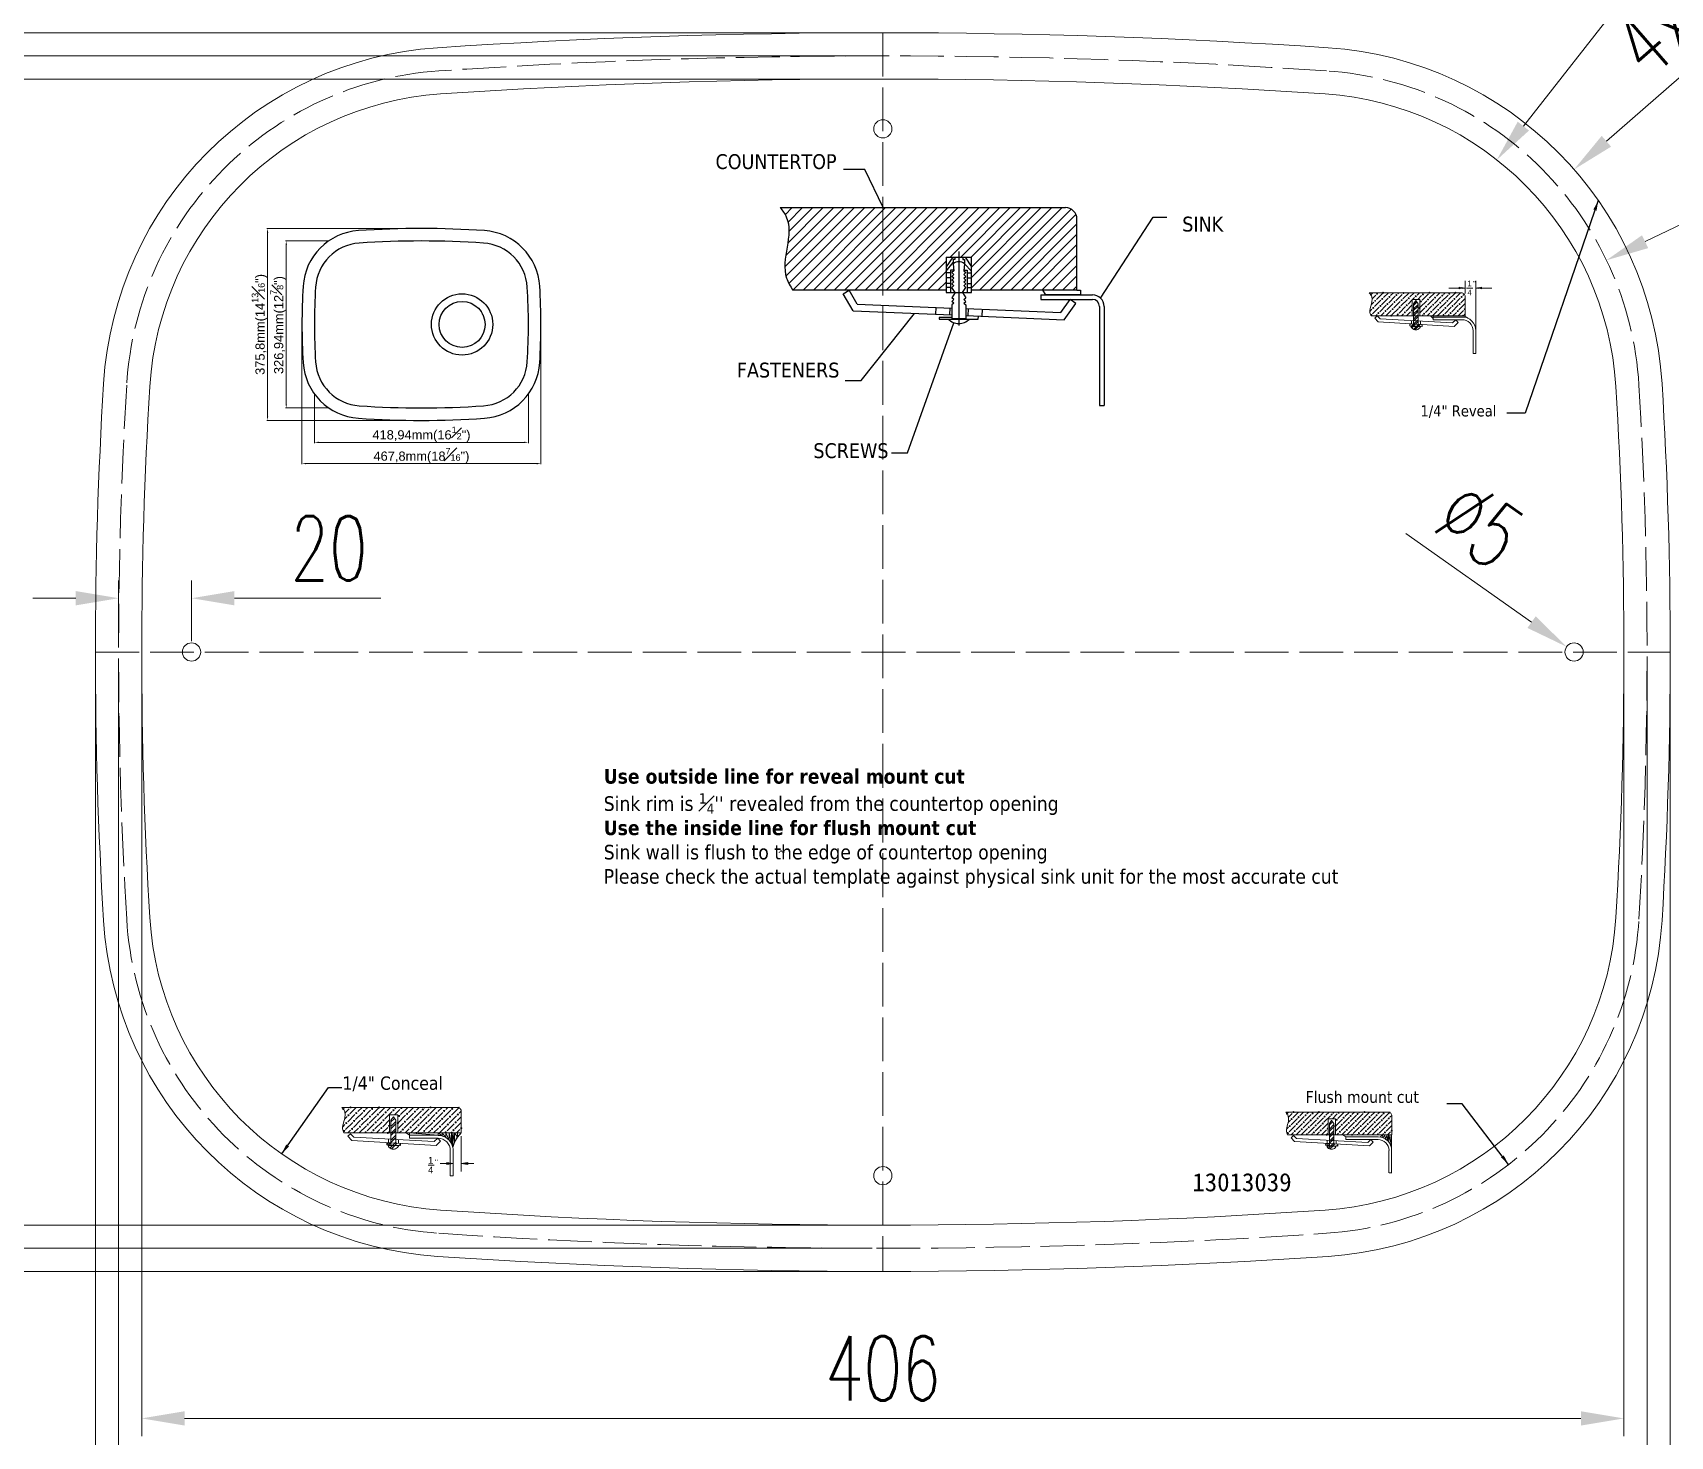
# Model space of a CAD drawing. Header units: millimetres. Extents: x 231 to 1413, y 306 to 1136.
# Drawn here: x 568.5 to 1017.3, y 612.7 to 997.5 of the extents above; entities that cross this region are included whole.
import ezdxf

# ---------------------------------------------------------------- set-up
doc = ezdxf.new("R2010")
doc.units = ezdxf.units.MM
doc.linetypes.add('ACAD_ISO02W100', pattern=[15, 12, -3])
for name, color, linetype, lineweight in [('CONT', 7, 'Continuous', 50), ('尺寸標注', 1, 'Continuous', 30), ('文字', 3, 'Continuous', 30), ('細實線', 1, 'Continuous', 13)]:
    doc.layers.add(name, color=color, linetype=linetype, lineweight=lineweight)
doc.styles.add('0', font='arial.ttf', dxfattribs={"height": 1})
doc.styles.add('DIM', font='txt.shx', dxfattribs={"width": 0.7, "bigfont": 'chineset.shx'})
doc.styles.get("Standard").update_dxf_attribs({"font": 'arial.ttf'})
doc.dimstyles.new('9.8', dxfattribs={"dimscale": 9.8, "dimtxt": 2.5, "dimasz": 1.8, "dimexe": 1.6, "dimexo": 0.625, "dimtad": 1, "dimdec": 0, "dimdsep": 46, "dimlunit": 6, "dimtxsty": 'DIM', "dimcen": 0, "dimclrd": 1, "dimclre": 1, "dimclrt": 3, "dimadec": 1, "dimazin": 1, "dimtfac": 1, "dimtdec": 0, "dimtofl": 0, "dimtmove": 0, "dimatfit": 3, "dimfxl": 1, "dimtolj": 1, "dimlwd": 13, "dimlwe": 13, "dimarcsym": 0})
doc.dimstyles.new('ISO-25', dxfattribs={"dimtxt": 2.5, "dimasz": 2.5, "dimexe": 1.25, "dimexo": 0.625, "dimtad": 1, "dimtxsty": 'Standard', "dimcen": 2.5, "dimadec": 0, "dimazin": 0, "dimtfac": 1, "dimtmove": 0, "dimatfit": 3, "dimfxl": 1, "dimarcsym": 0})
doc.dimstyles.new('MM+IN', dxfattribs={"dimtxt": 4.5, "dimasz": 2.8, "dimexe": 0.1, "dimexo": 0.1, "dimgap": 1, "dimtad": 0, "dimdec": 1, "dimrnd": 25.4, "dimzin": 9, "dimdsep": 46, "dimtxsty": 'Standard', "dimcen": 0, "dimclrd": 1, "dimclre": 1, "dimclrt": 3, "dimadec": 0, "dimazin": 0, "dimtfac": 1, "dimtdec": 1, "dimtofl": 0, "dimtmove": 0, "dimatfit": 3, "dimfxl": 1, "dimfrac": 2, "dimtolj": 1, "dimtzin": 0, "dimarcsym": 0})

msp = doc.modelspace()

# ---------------------------------------------------------------- texts
at = {"layer": '尺寸標注', "lineweight": 0, "style": '0'}
for s, p in [('1', (676.84, 687.43)), ('4', (676.84, 684.78))]:
    msp.add_text(s, height=1.89, dxfattribs=at).set_placement(p)
at = {"layer": '尺寸標注', "lineweight": 0, "style": '0', "width": 1.979076}
msp.add_text('"', height=0.955, dxfattribs=at).set_placement((678.67, 687.57))
at = {"layer": '尺寸標注', "lineweight": 0, "char_height": 3.6582, "attachment_point": 1}
for s, insert, width in [('{\\fTahoma|b0|i0|c163|p34; }', (654.23, 716.51), 45.7479), ('{\\fTahoma|b0|i0|c163|p34;1/4" Conceal}', (653.37, 711.36), 42.8975), ('{\\fTahoma|b0|i0|c163|p34; }', (654.2, 711.03), 47.7983)]:
    msp.add_mtext(s, dxfattribs=dict(at, insert=insert, width=width))
at = {"layer": '文字', "lineweight": 0}
for s, insert, char_height, width, attachment_point in [("\\A1;\\fTahoma|b1|i0|c0|p34;Use outside line for reveal mount cut\\fTahoma|b0|i0|c0|p34; \\PSink rim is {\\H0.7x;\\S1#4;}\\H1.00002x;'' revealed from the countertop opening\\P\\fTahoma|b1|i0|c0|p34;Use the inside line for flush mount cut \\P\\fTahoma|b0|i0|c0|p34;Sink wall is flush to the edge of countertop opening \\PPlease check the actual template against physical sink unit for the most accurate cut ", (725, 795.64), 3.9936, 327.0043, 1), ('{\\fTahoma|b0|i0|c163|p34;^ }', (772.62, 773.37), 1.9968, 18.8015, 1), ('{\\fNSimSun|b0|i0|c0|p49;13013039}', (899.93, 684.87), 5, 335.1931, 2)]:
    msp.add_mtext(s, dxfattribs=dict(at, insert=insert, char_height=char_height, width=width, attachment_point=attachment_point))
at = {"layer": '細實線', "lineweight": 0, "style": '0'}
for s, p in [('1', (961.7, 928.05)), ('4', (961.72, 925.52))]:
    msp.add_text(s, height=1.54, dxfattribs=at).set_placement(p)
at = {"layer": '細實線', "lineweight": 0, "style": '0', "width": 1.579121}
msp.add_text('"', height=0.978, dxfattribs=at).set_placement((963.24, 928.46))
at = {"layer": '細實線', "lineweight": 0, "attachment_point": 1}
for s, insert, char_height, width in [('{\\fTahoma|b0|i0|c163|p34; }', (947.17, 902.5), 3.044, 31.3801), ('{\\fTahoma|b0|i0|c163|p34; }', (947.17, 898.19), 3.044, 27.8684), ('{\\fTahoma|b0|i0|c163|p34;1/4"\\fTahoma|b0|i0|c0|p34; \\fTahoma|b0|i0|c163|p34;Revea\\fTahoma|b0|i0|c0|p34;l}', (948.85, 895.38), 3.04404, 37.0225), ('{\\fTahoma|b0|i0|c0|p34; }', (912.65, 713.27), 3.2473, 50.5498), ('{\\fTahoma|b0|i0|c0|p34; }', (912.65, 708.76), 3.2473, 57.8144), ('{\\fTahoma|b0|i0|c0|p34;Flush mount cut}', (917.39, 707.36), 3.2473, 48.0591)]:
    msp.add_mtext(s, dxfattribs=dict(at, insert=insert, char_height=char_height, width=width))

# ---------------------------------------------------------------- blocks, each defined once
blk = doc.blocks.new('*D25')
at = {"layer": 'Defpoints', "color": 0}
for p in [(598.38, 827.73), (1004.61, 827.73), (1004.61, 617.6)]:
    blk.add_point(p, dxfattribs=at)
at = {"layer": '尺寸標注', "color": 1, "lineweight": 13}
for p, q in [((598.38, 824.79), (598.38, 612.7)), ((1004.61, 824.79), (1004.61, 612.7)), ((610.14, 617.6), (992.85, 617.6))]:
    blk.add_line(p, q, dxfattribs=at)
at = {"layer": '尺寸標注', "color": 1}
for points in [[(610.14, 619.56), (610.14, 615.64), (598.38, 617.6)], [(992.85, 615.64), (992.85, 619.56), (1004.61, 617.6)]]:
    blk.add_solid(points, dxfattribs=at)
at = {"layer": '尺寸標注', "color": 3, "lineweight": 0, "insert": (801.5, 631.32), "char_height": 17.64, "attachment_point": 5, "style": 'DIM'}
blk.add_mtext('\\A1;406', dxfattribs=at)
blk = doc.blocks.new('*D2')
at = {"lineweight": 0}
for p, q in [((10524.5, 4857.1), (10524.5, 4583.9)), ((10992.3, 4857.1), (10992.3, 4583.9)), ((10532.5, 4585.1), (10984.3, 4585.1))]:
    blk.add_line(p, q, dxfattribs=at)
for points in [[(10532.5, 4586.5), (10532.5, 4583.8), (10524.5, 4585.1)], [(10984.3, 4586.5), (10984.3, 4583.8), (10992.3, 4585.1)]]:
    blk.add_solid(points)
at = {"layer": 'Defpoints', "color": 0}
for p in [(10524.5, 4857.7), (10992.3, 4857.7), (10992.3, 4585.1)]:
    blk.add_point(p, dxfattribs=at)
at = {"insert": (10758.4, 4600.7), "char_height": 18, "attachment_point": 5}
blk.add_mtext('{\\C1;467,8mm(18\\H0.7x;\\S7#16;\\H1.4286x;")}', dxfattribs=at)
blk = doc.blocks.new('*D3')
at = {"lineweight": 0}
for p, q in [((10757.8, 5045.6), (10455.9, 5045.6)), ((10457.2, 5037.6), (10457.2, 4677.8)), ((10757.8, 4669.8), (10455.9, 4669.8))]:
    blk.add_line(p, q, dxfattribs=at)
for points in [[(10455.8, 5037.6), (10458.5, 5037.6), (10457.2, 5045.6)], [(10455.8, 4677.8), (10458.5, 4677.8), (10457.2, 4669.8)]]:
    blk.add_solid(points)
at = {"layer": 'Defpoints', "color": 0}
for p in [(10758.4, 5045.6), (10457.2, 4669.8), (10758.4, 4669.8)]:
    blk.add_point(p, dxfattribs=at)
at = {"insert": (10441.6, 4857.7), "char_height": 18, "attachment_point": 5, "rotation": 90}
blk.add_mtext('{\\C1;375,8mm(14\\H0.7x;\\S13#16;\\H1.4286x;")}', dxfattribs=at)
blk = doc.blocks.new('*D4')
at = {"lineweight": 0}
for p, q in [((10548.9, 4720.9), (10548.9, 4625.5)), ((10967.9, 4720.9), (10967.9, 4625.5)), ((10556.9, 4626.8), (10959.9, 4626.8))]:
    blk.add_line(p, q, dxfattribs=at)
for points in [[(10556.9, 4628.1), (10556.9, 4625.5), (10548.9, 4626.8)], [(10959.9, 4628.1), (10959.9, 4625.5), (10967.9, 4626.8)]]:
    blk.add_solid(points)
at = {"layer": 'Defpoints', "color": 0}
for p in [(10548.9, 4721.5), (10967.9, 4721.5), (10967.9, 4626.8)]:
    blk.add_point(p, dxfattribs=at)
at = {"insert": (10758.4, 4642.4), "char_height": 18, "attachment_point": 5}
blk.add_mtext('{\\C1;418,94mm(16\\H0.7x;\\S1#2;\\H1.4286x;")}', dxfattribs=at)
blk = doc.blocks.new('*D5')
at = {"lineweight": 0}
for p, q in [((10576.3, 5021.2), (10492.5, 5021.2)), ((10493.7, 4702.2), (10493.7, 5013.2)), ((10576.3, 4694.2), (10492.5, 4694.2))]:
    blk.add_line(p, q, dxfattribs=at)
for points in [[(10492.4, 5013.2), (10495.1, 5013.2), (10493.7, 5021.2)], [(10492.4, 4702.2), (10495.1, 4702.2), (10493.7, 4694.2)]]:
    blk.add_solid(points)
at = {"layer": 'Defpoints', "color": 0}
for p in [(10493.7, 5021.2), (10576.9, 5021.2), (10576.9, 4694.2)]:
    blk.add_point(p, dxfattribs=at)
at = {"insert": (10478.1, 4856.5), "char_height": 18, "attachment_point": 5, "rotation": 90}
blk.add_mtext('{\\C1;326,94mm(12\\H0.7x;\\S7#8;\\H1.4286x;")}', dxfattribs=at)
blk = doc.blocks.new('efw')
at = {"layer": 'CONT', "lineweight": 25}
h = blk.add_hatch(dxfattribs=at)
h.set_pattern_fill('ANSI31', color=256, scale=0.808315, style=0)
h.set_pattern_definition([(45, (-2535.7435, -4394.8292), (-1.814719, 1.814719), [])])
edge = h.paths.add_edge_path()
edge.add_arc((-1986.41, -4346.4), 4.04, 0, 90)
edge.add_line((-1986.41, -4342.36), (-2086.08, -4342.36))
edge.add_spline(control_points=[(-2086.08, -4342.36), (-2085.3, -4343.42), (-2080.2, -4350.35), (-2087.26, -4362.29), (-2082.56, -4369.84), (-2081.7, -4371.22)], knot_values=[0, 0, 0, 0, 4.788302, 31.211075, 37.135874, 37.135874, 37.135874, 37.135874], degree=3, periodic=0)
edge.add_line((-2081.7, -4371.22), (-2028.11, -4371.22))
edge.add_line((-2028.11, -4371.22), (-2028.11, -4359.65))
edge.add_line((-2028.11, -4359.65), (-2019.24, -4359.65))
edge.add_line((-2019.24, -4359.65), (-2019.24, -4371.22))
edge.add_line((-2019.24, -4371.22), (-1982.37, -4371.22))
edge.add_line((-1982.37, -4371.22), (-1982.37, -4346.4))
at = {"lineweight": 25}
for p, q in [((-2064.15, -4372.49), (-2062.07, -4371.24)), ((-2031.7, -4377.23), (-2031.8, -4379.65)), ((-2026.85, -4377.43), (-2026.95, -4379.85)), ((-2020.39, -4377.7), (-2020.49, -4380.13)), ((-2015.55, -4377.91), (-2015.65, -4380.33)), ((-1982.81, -4375.9), (-1984.78, -4374.49))]:
    blk.add_line(p, q, dxfattribs=at)
at = {"layer": 'CONT', "lineweight": 25}
for p, q in [((-2056.53, -4329.02), (-2063.98, -4329.02)), ((-2050.18, -4342.36), (-2056.53, -4329.02)), ((-2086.08, -4342.36), (-1986.41, -4342.36)), ((-1982.37, -4371.22), (-1982.37, -4346.4)), ((-1974.1, -4374.02), (-1955.69, -4345.68)), ((-1955.69, -4345.68), (-1950.91, -4345.68)), ((-2028.11, -4359.65), (-2019.24, -4359.65)), ((-2025.83, -4359.65), (-2028.11, -4363)), ((-2028.11, -4359.65), (-2028.11, -4372.07)), ((-2028.11, -4364.6), (-2025.63, -4361.48)), ((-2025.05, -4360.54), (-2025.63, -4360.54)), ((-2025.05, -4359.65), (-2025.05, -4360.54)), ((-2023.67, -4357.69), (-2023.67, -4383.58)), ((-2022.3, -4359.65), (-2022.3, -4360.54)), ((-2022.3, -4360.54), (-2021.72, -4360.54)), ((-2019.24, -4364.6), (-2021.72, -4361.95)), ((-2021.51, -4359.65), (-2019.24, -4363)), ((-2019.24, -4372.07), (-2019.24, -4359.65)), ((-2026.62, -4365.14), (-2028.11, -4365.14)), ((-2026.62, -4366.87), (-2028.11, -4366.87)), ((-2025.44, -4364.2), (-2026.62, -4364.21)), ((-2026.62, -4364.21), (-2026.62, -4372.07)), ((-2025.41, -4364.44), (-2026.08, -4365.09)), ((-2025.41, -4365.74), (-2026.08, -4365.09)), ((-2025.41, -4365.74), (-2026.08, -4366.39)), ((-2025.41, -4367.05), (-2026.08, -4366.39)), ((-2025.41, -4367.05), (-2026.08, -4367.7)), ((-2025.41, -4368.35), (-2026.08, -4367.7)), ((-2021.93, -4364.44), (-2021.26, -4365.09)), ((-2021.93, -4365.74), (-2021.26, -4365.09)), ((-2021.93, -4365.74), (-2021.26, -4366.39)), ((-2021.93, -4367.05), (-2021.26, -4366.39)), ((-2021.93, -4367.05), (-2021.26, -4367.7)), ((-2021.93, -4368.35), (-2021.26, -4367.7)), ((-2021.9, -4364.2), (-2020.73, -4364.21)), ((-2020.73, -4364.21), (-2020.73, -4372.07)), ((-2020.73, -4365.14), (-2019.24, -4365.14)), ((-2020.73, -4366.87), (-2019.24, -4366.87)), ((-2028.07, -4371.22), (-2081.7, -4371.22)), ((-2060.6, -4378.44), (-2064.15, -4372.49)), ((-2059.19, -4376.08), (-2062.07, -4371.24)), ((-2026.62, -4368.89), (-2028.11, -4368.89)), ((-2026.62, -4370.28), (-2028.11, -4370.28)), ((-2028.11, -4372.07), (-2019.24, -4372.07)), ((-2025.42, -4369.63), (-2026.1, -4370.28)), ((-2024.93, -4372.07), (-2026.1, -4370.28)), ((-2024.93, -4372.07), (-2026.1, -4373.86)), ((-2025.41, -4368.35), (-2026.08, -4369)), ((-2025.41, -4369.65), (-2026.08, -4369)), ((-2022.41, -4372.07), (-2021.25, -4370.28)), ((-2022.41, -4372.07), (-2021.25, -4373.86)), ((-2021.93, -4368.35), (-2021.26, -4369)), ((-2021.93, -4369.65), (-2021.26, -4369)), ((-2021.92, -4369.63), (-2021.25, -4370.28)), ((-2020.73, -4368.89), (-2019.24, -4368.89)), ((-2020.73, -4370.28), (-2019.24, -4370.28)), ((-1982.37, -4371.22), (-2019.24, -4371.22)), ((-1994.97, -4372.84), (-1976.96, -4372.84)), ((-1994.97, -4372.84), (-1994.97, -4374.46)), ((-1993.23, -4372.84), (-1994.34, -4371.22)), ((-1981.09, -4372.84), (-1993.23, -4372.84)), ((-1982.37, -4371.22), (-1981.09, -4371.22)), ((-1981.09, -4371.22), (-1981.09, -4372.84)), ((-2060.6, -4378.44), (-2026.11, -4379.89)), ((-2059.19, -4376.08), (-2026.11, -4377.46)), ((-2025.41, -4375.8), (-2026.11, -4376.29)), ((-2026.11, -4376.29), (-2026.11, -4381.08)), ((-2025.42, -4374.51), (-2026.1, -4373.86)), ((-2025.41, -4374.5), (-2026.08, -4375.15)), ((-2025.41, -4375.8), (-2026.08, -4375.15)), ((-2021.93, -4374.5), (-2021.26, -4375.15)), ((-2021.93, -4375.8), (-2021.26, -4375.15)), ((-2021.93, -4375.8), (-2021.23, -4376.29)), ((-2021.92, -4374.51), (-2021.25, -4373.86)), ((-2021.23, -4376.29), (-2021.23, -4381.08)), ((-2021.23, -4377.67), (-1988.06, -4379.06)), ((-1994.97, -4374.46), (-1976.96, -4374.46)), ((-1988.06, -4379.06), (-1984.78, -4374.49)), ((-1986.85, -4381.54), (-1982.81, -4375.9)), ((-1974.53, -4376.88), (-1974.53, -4411.58)), ((-1972.92, -4376.88), (-1972.92, -4411.58)), ((-2057.85, -4402.86), (-2039.12, -4379.34)), ((-2041.6, -4428.13), (-2025.38, -4382.59)), ((-2026.11, -4380.73), (-2030.53, -4380.73)), ((-2030.53, -4380.73), (-2030.53, -4381.31)), ((-2030.53, -4381.31), (-2016.86, -4381.31)), ((-2026.11, -4381.08), (-2021.23, -4381.08)), ((-2021.23, -4380.09), (-1986.85, -4381.54)), ((-2016.86, -4381.31), (-2016.81, -4380.28)), ((-2063.46, -4402.86), (-2057.85, -4402.86)), ((-1974.53, -4411.58), (-1972.92, -4411.58)), ((-2047.23, -4428.13), (-2041.6, -4428.13))]:
    blk.add_line(p, q, dxfattribs=at)
for centre, radius, start, end in [((-1986.41, -4346.4), 4.04, 0, 90), ((-2023.67, -4364.34), 3.09, 50.677, 129.323), ((-1976.96, -4376.88), 4.04, 0, 90), ((-1976.96, -4376.88), 2.42, 0, 90), ((-2023.69, -4377.67), 5.2, 224.4662, 315.5338)]:
    blk.add_arc(centre, radius, start, end, dxfattribs=at)
for points, knots in [([(-2086.08, -4342.36), (-2085.3, -4343.42), (-2080.2, -4350.35), (-2087.26, -4362.29), (-2082.56, -4369.84), (-2081.7, -4371.22)], [0, 0, 0, 0, 3.870458, 25.228387, 30.017492, 30.017492, 30.017492, 30.017492]), ([(-2025.63, -4360.54), (-2025.64, -4361.35), (-2025.65, -4362.66), (-2025.48, -4363.95), (-2025.41, -4364.44)], [0.304732, 0.304732, 0.304732, 0.304732, 3.312565, 5.150382, 5.150382, 5.150382, 5.150382]), ([(-2021.72, -4360.54), (-2021.71, -4361.35), (-2021.7, -4362.66), (-2021.87, -4363.95), (-2021.93, -4364.44)], [0.304732, 0.304732, 0.304732, 0.304732, 3.312565, 5.150382, 5.150382, 5.150382, 5.150382])]:
    blk.add_open_spline(points, degree=3, knots=knots, dxfattribs=at)
at = {"layer": 'CONT', "char_height": 5.1975, "width": 14.8643, "attachment_point": 1}
for s, insert in [('{\\fTahoma|b0|i0|c0|p34;COUNTERTOP\\P }', (-2108.74, -4323.65)), ('{\\fTahoma|b0|i0|c0|p34;SINK\\P }', (-1945.57, -4345.51)), ('{\\fTahoma|b0|i0|c0|p34;FASTENERS\\P }', (-2101.27, -4396.56)), ('{\\fTahoma|b0|i0|c0|p34;SCREWS\\P }', (-2074.53, -4424.74))]:
    blk.add_mtext(s, dxfattribs=dict(at, insert=insert))
blk = doc.blocks.new('*D27')
at = {"layer": 'Defpoints', "color": 0}
for p in [(988.92, 829.17), (993.01, 826.29)]:
    blk.add_point(p, dxfattribs=at)
at = {"layer": '尺寸標注', "color": 1, "lineweight": 13}
blk.add_line((944.87, 860.22), (979.31, 835.94), dxfattribs=at)
at = {"layer": '尺寸標注', "color": 1}
blk.add_solid([(978.18, 834.34), (980.44, 837.54), (988.92, 829.17)], dxfattribs=at)
at = {"layer": '尺寸標注', "color": 3, "lineweight": 0, "insert": (965.19, 862.68), "char_height": 17.64, "attachment_point": 5, "rotation": 324.8201, "style": 'DIM'}
blk.add_mtext('\\A1;∅5', dxfattribs=at)
blk = doc.blocks.new('*D28')
at = {"layer": 'Defpoints', "color": 0}
for p in [(612.03, 842.49), (592.03, 827.66), (612.03, 827.73)]:
    blk.add_point(p, dxfattribs=at)
at = {"layer": '尺寸標注', "color": 1, "lineweight": 13}
for p, q in [((592.03, 830.6), (592.03, 847.39)), ((612.03, 830.67), (612.03, 847.39)), ((580.27, 842.49), (568.51, 842.49)), ((623.79, 842.49), (663.87, 842.49))]:
    blk.add_line(p, q, dxfattribs=at)
at = {"layer": '尺寸標注', "color": 1}
for points in [[(580.27, 840.53), (580.27, 844.45), (592.03, 842.49)], [(623.79, 844.45), (623.79, 840.53), (612.03, 842.49)]]:
    blk.add_solid(points, dxfattribs=at)
at = {"layer": '尺寸標注', "color": 3, "lineweight": 0, "insert": (649.71, 856.21), "char_height": 17.64, "attachment_point": 5, "style": 'DIM'}
blk.add_mtext('\\A1;20', dxfattribs=at)
blk = doc.blocks.new('*D18')
at = {"layer": 'Defpoints', "color": 0}
for p in [(585.68, 827.73), (1017.31, 827.73), (1017.31, 534.39)]:
    blk.add_point(p, dxfattribs=at)
at = {"layer": '尺寸標注', "color": 1, "lineweight": 13}
for p, q in [((585.68, 824.79), (585.68, 529.49)), ((1017.31, 824.79), (1017.31, 529.49)), ((597.44, 534.39), (1005.55, 534.39))]:
    blk.add_line(p, q, dxfattribs=at)
at = {"layer": '尺寸標注', "color": 1}
for points in [[(597.44, 536.35), (597.44, 532.43), (585.68, 534.39)], [(1005.55, 532.43), (1005.55, 536.35), (1017.31, 534.39)]]:
    blk.add_solid(points, dxfattribs=at)
at = {"layer": '尺寸標注', "color": 3, "lineweight": 0, "insert": (801.5, 548.11), "char_height": 17.64, "attachment_point": 5, "style": 'DIM'}
blk.add_mtext('\\A1;432', dxfattribs=at)
blk = doc.blocks.new('*D19')
at = {"layer": 'Defpoints', "color": 0}
for p in [(592.03, 827.73), (1010.96, 827.73), (1010.96, 583.45)]:
    blk.add_point(p, dxfattribs=at)
at = {"layer": '尺寸標注', "color": 1, "lineweight": 13}
for p, q in [((592.03, 824.79), (592.03, 578.55)), ((1010.96, 824.79), (1010.96, 578.55)), ((603.79, 583.45), (999.2, 583.45))]:
    blk.add_line(p, q, dxfattribs=at)
at = {"layer": '尺寸標注', "color": 1}
for points in [[(603.79, 585.41), (603.79, 581.49), (592.03, 583.45)], [(999.2, 581.49), (999.2, 585.41), (1010.96, 583.45)]]:
    blk.add_solid(points, dxfattribs=at)
at = {"layer": '尺寸標注', "color": 3, "lineweight": 0, "insert": (801.5, 597.17), "char_height": 17.64, "attachment_point": 5, "style": 'DIM'}
blk.add_mtext('\\A1;419', dxfattribs=at)
blk = doc.blocks.new('*D20')
at = {"layer": 'Defpoints', "color": 0}
for p in [(801.5, 997.54), (489.54, 657.91), (801.5, 657.91)]:
    blk.add_point(p, dxfattribs=at)
at = {"layer": '尺寸標注', "color": 1, "lineweight": 13}
for p, q in [((798.56, 997.54), (484.64, 997.54)), ((489.54, 985.78), (489.54, 669.67)), ((798.56, 657.91), (484.64, 657.91))]:
    blk.add_line(p, q, dxfattribs=at)
at = {"layer": '尺寸標注', "color": 1}
for points in [[(491.5, 985.78), (487.58, 985.78), (489.54, 997.54)], [(487.58, 669.67), (491.5, 669.67), (489.54, 657.91)]]:
    blk.add_solid(points, dxfattribs=at)
at = {"layer": '尺寸標注', "color": 3, "lineweight": 0, "insert": (475.82, 827.73), "char_height": 17.64, "attachment_point": 5, "rotation": 90, "style": 'DIM'}
blk.add_mtext('\\A1;340', dxfattribs=at)
blk = doc.blocks.new('*D21')
at = {"layer": 'Defpoints', "color": 0}
for p in [(801.5, 991.19), (522.1, 664.26), (801.5, 664.26)]:
    blk.add_point(p, dxfattribs=at)
at = {"layer": '尺寸標注', "color": 1, "lineweight": 13}
for p, q in [((798.56, 991.19), (517.2, 991.19)), ((522.1, 979.43), (522.1, 676.02)), ((798.56, 664.26), (517.2, 664.26))]:
    blk.add_line(p, q, dxfattribs=at)
at = {"layer": '尺寸標注', "color": 1}
for points in [[(524.06, 979.43), (520.14, 979.43), (522.1, 991.19)], [(520.14, 676.02), (524.06, 676.02), (522.1, 664.26)]]:
    blk.add_solid(points, dxfattribs=at)
at = {"layer": '尺寸標注', "color": 3, "lineweight": 0, "insert": (508.38, 827.73), "char_height": 17.64, "attachment_point": 5, "rotation": 90, "style": 'DIM'}
blk.add_mtext('\\A1;327', dxfattribs=at)
blk = doc.blocks.new('*D22')
at = {"layer": 'Defpoints', "color": 0}
for p in [(990.95, 960.05), (916.94, 895.33)]:
    blk.add_point(p, dxfattribs=at)
at = {"layer": '尺寸標注', "color": 1, "lineweight": 13}
blk.add_line((1059.42, 1019.91), (999.81, 967.79), dxfattribs=at)
at = {"layer": '尺寸標注', "color": 1}
blk.add_solid([(998.52, 969.26), (1001.1, 966.31), (990.95, 960.05)], dxfattribs=at)
at = {"layer": '尺寸標注', "color": 3, "lineweight": 0, "insert": (1025.01, 1008.05), "char_height": 17.64, "attachment_point": 5, "rotation": 41.1663, "style": 'DIM'}
blk.add_mtext('\\A1;4xR98', dxfattribs=at)
blk = doc.blocks.new('*D23')
at = {"layer": 'Defpoints', "color": 0}
for p in [(999.83, 935.16), (916.94, 895.33)]:
    blk.add_point(p, dxfattribs=at)
at = {"layer": '尺寸標注', "color": 1, "lineweight": 13}
blk.add_line((1081.8, 974.55), (1010.43, 940.26), dxfattribs=at)
at = {"layer": '尺寸標注', "color": 1}
blk.add_solid([(1009.58, 942.02), (1011.28, 938.49), (999.83, 935.16)], dxfattribs=at)
at = {"layer": '尺寸標注', "color": 3, "lineweight": 0, "insert": (1045.47, 972.32), "char_height": 17.64, "attachment_point": 5, "rotation": 25.6661, "style": 'DIM'}
blk.add_mtext('\\A1;4xR92', dxfattribs=at)
blk = doc.blocks.new('*D24')
at = {"layer": 'Defpoints', "color": 0}
for p in [(969.79, 962.68), (916.94, 895.33)]:
    blk.add_point(p, dxfattribs=at)
at = {"layer": '尺寸標注', "color": 1, "lineweight": 13}
blk.add_line((1046.91, 1060.96), (977.05, 971.94), dxfattribs=at)
at = {"layer": '尺寸標注', "color": 1}
blk.add_solid([(975.51, 973.15), (978.6, 970.73), (969.79, 962.68)], dxfattribs=at)
at = {"layer": '尺寸標注', "color": 3, "lineweight": 0, "insert": (1015.31, 1042.91), "char_height": 17.64, "attachment_point": 5, "rotation": 51.8778, "style": 'DIM'}
blk.add_mtext('\\A1;4X{\\Ftxt,gbcbig|c163;R86}', dxfattribs=at)
blk = doc.blocks.new('*D26')
at = {"layer": 'Defpoints', "color": 0}
for p in [(548.38, 984.84), (801.5, 984.84), (801.5, 670.61)]:
    blk.add_point(p, dxfattribs=at)
at = {"layer": '尺寸標注', "color": 1, "lineweight": 13}
for p, q in [((798.56, 984.84), (543.48, 984.84)), ((548.38, 682.37), (548.38, 973.08)), ((798.56, 670.61), (543.48, 670.61))]:
    blk.add_line(p, q, dxfattribs=at)
at = {"layer": '尺寸標注', "color": 1}
for points in [[(550.34, 973.08), (546.42, 973.08), (548.38, 984.84)], [(546.42, 682.37), (550.34, 682.37), (548.38, 670.61)]]:
    blk.add_solid(points, dxfattribs=at)
at = {"layer": '尺寸標注', "color": 3, "lineweight": 0, "insert": (534.66, 827.73), "char_height": 17.64, "attachment_point": 5, "rotation": 90, "style": 'DIM'}
blk.add_mtext('\\A1;314', dxfattribs=at)
blk = doc.blocks.new('f32g')
for radius in [60, 45]:
    blk.add_circle((10837.997, 4857.748), radius)
for centre, radius, start, end in [((10642.957, 4925.307), 116.4, 93.867591, 176.513078), ((10758.4, 3217.705), 1827.9, 86.132409, 93.867591), ((10873.842, 4925.307), 116.4, 3.486922, 86.132409), ((10642.957, 4925.307), 91.969, 93.867591, 176.513078), ((10758.4, 3217.705), 1803.469, 86.132409, 93.867591), ((10873.842, 4925.307), 91.969, 3.486922, 86.132409), ((11752.4, 4857.705), 1227.9, 176.513078, 183.486922), ((11752.4, 4857.705), 1203.469, 176.513078, 183.486922), ((9764.4, 4857.705), 1203.469, 356.513078, 3.486922), ((9764.4, 4857.705), 1227.9, 356.513078, 3.486922), ((10836.858, 4857.018), 46.458, 32.900602, 33.717781), ((10839.246, 4858.194), 43.797, 22.052539, 22.543425), ((10642.957, 4790.103), 116.4, 183.486922, 266.132409), ((10642.957, 4790.103), 91.969, 183.486922, 266.132409), ((10873.842, 4790.103), 91.969, 273.867591, 356.513078), ((10873.842, 4790.103), 116.4, 273.867591, 356.513078), ((10758.4, 6497.705), 1803.469, 266.132409, 273.867591), ((10758.4, 6497.705), 1827.9, 266.132409, 273.867591)]:
    blk.add_arc(centre, radius, start, end)
blk.add_open_spline([(10879.696, 4874.985), (10879.435, 4875.613), (10878.325, 4878.119), (10876.985, 4880.523), (10875.866, 4882.253)], degree=3, knots=[0, 0, 0, 0, 2.03993056, 8.22212963, 8.22212963, 8.22212963, 8.22212963])
for base, p1, p2, text, picture, middle in [((10457.158, 4669.805), (10758.4, 5045.605), (10758.4, 4669.805), '{\\C1;375,8mm(14\\H0.7x;\\S13#16;\\H1.4286x;")}', '*D3', (10457.158, 4857.705)), ((10493.723, 5021.174), (10576.938, 4694.236), (10576.938, 5021.174), '{\\C1;326,94mm(12\\H0.7x;\\S7#8;\\H1.4286x;")}', '*D5', (10493.723, 4856.544))]:
    dim = blk.add_linear_dim(base=base, p1=p1, p2=p2, angle=90, text=text, dimstyle='ISO-25')
    dim.commit()
    dim.dimension.update_dxf_attribs({"geometry": picture, "text_midpoint": middle, "dimtype": 128})
for base, p1, p2, text, picture, middle in [((10992.3, 4585.141), (10524.5, 4857.705), (10992.3, 4857.705), '{\\C1;467,8mm(18\\H0.7x;\\S7#16;\\H1.4286x;")}', '*D2', (10758.4, 4585.141)), ((10967.869, 4626.786), (10548.931, 4721.489), (10967.869, 4721.489), '{\\C1;418,94mm(16\\H0.7x;\\S1#2;\\H1.4286x;")}', '*D4', (10758.4, 4626.786))]:
    dim = blk.add_linear_dim(base=base, p1=p1, p2=p2, text=text, dimstyle='ISO-25')
    dim.commit()
    dim.dimension.update_dxf_attribs({"geometry": picture, "text_midpoint": middle, "dimtype": 128})

# ---------------------------------------------------------------- dimensions: what is measured, and where the dimension line sits
at = {"layer": '尺寸標注', "lineweight": 0}
dim = msp.add_radius_dim(center=(916.94, 895.33), mpoint=(969.79, 962.68), text='4X{\\Ftxt,gbcbig|c163;<>}', dimstyle='9.8', override={"dimtxt": 1.8, "dimasz": 1.2, "dimexe": 0.5, "dimexo": 0.3, "dimgap": 0.5}, dxfattribs=at)
dim.commit()
dim.dimension.update_dxf_attribs({"geometry": '*D24', "text_midpoint": (1026.1, 1034.44), "dimtype": 164})
for mpoint, picture, middle in [((990.95, 960.05), '*D22', (1025.01, 1008.05)), ((999.83, 935.16), '*D23', (1045.47, 972.32))]:
    dim = msp.add_radius_dim(center=(916.94, 895.33), mpoint=mpoint, text='4x<>', dimstyle='9.8', override={"dimtxt": 1.8, "dimasz": 1.2, "dimexe": 0.5, "dimexo": 0.3, "dimgap": 0.5}, dxfattribs=at)
    dim.commit()
    dim.dimension.update_dxf_attribs({"geometry": picture, "text_midpoint": middle})
for base, p1, p2, picture, middle in [((489.54, 657.91), (801.5, 997.54), (801.5, 657.91), '*D20', (489.54, 827.73)), ((522.1, 664.26), (801.5, 991.19), (801.5, 664.26), '*D21', (522.1, 827.73))]:
    dim = msp.add_linear_dim(base=base, p1=p1, p2=p2, angle=90, dimstyle='9.8', override={"dimtxt": 1.8, "dimasz": 1.2, "dimexe": 0.5, "dimexo": 0.3, "dimgap": 0.5}, dxfattribs=at)
    dim.commit()
    dim.dimension.update_dxf_attribs({"geometry": picture, "text_midpoint": middle, "dimtype": 160})
dim = msp.add_linear_dim(base=(548.38, 984.84), p1=(801.5, 670.61), p2=(801.5, 984.84), angle=90, dimstyle='9.8', override={"dimtxt": 1.8, "dimasz": 1.2, "dimexe": 0.5, "dimexo": 0.3, "dimgap": 0.5}, dxfattribs=at)
dim.commit()
dim.dimension.update_dxf_attribs({"geometry": '*D26', "text_midpoint": (534.66, 827.73)})
dim = msp.add_diameter_dim_2p(p1=(993.01, 826.29), p2=(988.92, 829.17), dimstyle='9.8', override={"dimtxt": 1.8, "dimasz": 1.2, "dimexe": 0.5, "dimexo": 0.3, "dimgap": 0.5}, dxfattribs=at)
dim.commit()
dim.dimension.update_dxf_attribs({"geometry": '*D27', "text_midpoint": (965.19, 862.68)})
for base, p1, p2, picture, middle in [((612.03, 842.49), (592.03, 827.66), (612.03, 827.73), '*D28', (649.71, 856.21)), ((1004.61, 617.6), (598.38, 827.73), (1004.61, 827.73), '*D25', (801.5, 631.32))]:
    dim = msp.add_linear_dim(base=base, p1=p1, p2=p2, dimstyle='9.8', override={"dimtxt": 1.8, "dimasz": 1.2, "dimexe": 0.5, "dimexo": 0.3, "dimgap": 0.5}, dxfattribs=at)
    dim.commit()
    dim.dimension.update_dxf_attribs({"geometry": picture, "text_midpoint": middle})
for base, p1, p2, picture, middle in [((1017.31, 534.39), (585.68, 827.73), (1017.31, 827.73), '*D18', (801.5, 534.39)), ((1010.96, 583.45), (592.03, 827.73), (1010.96, 827.73), '*D19', (801.5, 583.45))]:
    dim = msp.add_linear_dim(base=base, p1=p1, p2=p2, dimstyle='9.8', override={"dimtxt": 1.8, "dimasz": 1.2, "dimexe": 0.5, "dimexo": 0.3, "dimgap": 0.5}, dxfattribs=at)
    dim.commit()
    dim.dimension.update_dxf_attribs({"geometry": picture, "text_midpoint": middle, "dimtype": 160})

# ---------------------------------------------------------------- hatches: boundary and pattern name
at = {"layer": '細實線', "lineweight": 0}
h = msp.add_hatch(color=256, dxfattribs=at)
edge = h.paths.add_edge_path()
edge.add_spline(control_points=[(952.36, 919.23), (952.36, 919.22), (952.36, 919.22), (952.36, 919.22), (952.36, 919.22), (952.36, 919.91), (952.36, 919.94)], knot_values=[0.509482, 0.509482, 0.509482, 0.509482, 0.514209, 0.514209, 0.514209, 1.004727, 1.004727, 1.004727, 1.004727], degree=3, periodic=0)
edge.add_spline(control_points=[(952.36, 919.94), (952.12, 919.94), (951.88, 919.94), (951.64, 919.94)], knot_values=[0.589702, 0.589702, 0.589702, 0.589702, 0.609025, 0.609025, 0.609025, 0.609025], degree=3, periodic=0)
edge.add_spline(control_points=[(951.64, 919.94), (951.66, 919.91), (952.33, 919.25), (952.36, 919.23)], knot_values=[0.004727, 0.004727, 0.004727, 0.004727, 0.245259, 0.245259, 0.245259, 0.245259], degree=3, periodic=0)
edge.add_spline(control_points=[(952.36, 919.23), (952.36, 919.41), (952.36, 919.59), (952.36, 919.59)], knot_values=[0.502295, 0.502295, 0.502295, 0.502295, 1, 1, 1, 1], degree=3, periodic=0)
edge.add_spline(control_points=[(961.1, 919.59), (961.1, 919.59), (952.36, 919.59), (952.36, 919.59)], knot_values=[0.5, 0.5, 0.5, 0.5, 1, 1, 1, 1], degree=3, periodic=0)
edge = h.paths.add_edge_path()
edge.add_spline(control_points=[(961.3, 919.59), (961.29, 919.62), (961.12, 919.91), (961.1, 919.94)], knot_values=[0.041296, 0.041296, 0.041296, 0.041296, 0.955207, 0.955207, 0.955207, 0.955207], degree=3, periodic=0)
edge.add_spline(control_points=[(961.1, 919.94), (961.1, 919.92), (961.1, 919.85), (961.1, 919.78)], knot_values=[0.131591, 0.131591, 0.131591, 0.131591, 0.237552, 0.237552, 0.237552, 0.237552], degree=3, periodic=0)
edge.add_spline(control_points=[(961.1, 919.78), (961.1, 919.76), (961.1, 919.75), (961.1, 919.73)], knot_values=[0.10896, 0.10896, 0.10896, 0.10896, 0.131591, 0.131591, 0.131591, 0.131591], degree=3, periodic=0)
edge.add_spline(control_points=[(961.1, 919.73), (961.1, 919.66), (961.1, 919.59), (961.1, 919.59), (961.1, 919.59), (961.1, 919.59), (961.1, 919.59)], knot_values=[0.99999, 0.99999, 0.99999, 0.99999, 1.10895, 1.10895, 1.10895, 1.10896, 1.10896, 1.10896, 1.10896], degree=3, periodic=0)
edge.add_spline(control_points=[(961.1, 919.59), (961.1, 919.59), (961.28, 919.59), (961.3, 919.59)], knot_values=[0.528818, 0.528818, 0.528818, 0.528818, 0.99999, 0.99999, 0.99999, 0.99999], degree=3, periodic=0)
h = msp.add_hatch(color=256, dxfattribs=at)
edge = h.paths.add_edge_path()
edge.add_spline(control_points=[(961.1, 919.78), (961.1, 919.85), (961.1, 919.92), (961.1, 919.94)], knot_values=[0.131591, 0.131591, 0.131591, 0.131591, 0.237552, 0.237552, 0.237552, 0.237552], degree=3, periodic=0)
edge.add_spline(control_points=[(961.1, 919.94), (961.1, 919.94), (961.1, 919.94), (961.1, 919.94)], knot_values=[0.00001, 0.00001, 0.00001, 0.00001, 0.041296, 0.041296, 0.041296, 0.041296], degree=3, periodic=0)
edge.add_spline(control_points=[(961.1, 919.94), (961.09, 919.94), (960.96, 919.94), (960.73, 919.94)], knot_values=[0.928845, 0.928845, 0.928845, 0.928845, 0.996374, 0.996374, 0.996374, 0.996374], degree=3, periodic=0)
edge.add_spline(control_points=[(960.73, 919.94), (960.73, 919.94), (960.69, 919.94), (960.66, 919.94)], knot_values=[0.066844, 0.066844, 0.066844, 0.066844, 0.142857, 0.142857, 0.142857, 0.142857], degree=3, periodic=0)
edge.add_spline(control_points=[(960.66, 919.94), (960.6, 919.94), (960.54, 919.94), (960.47, 919.94)], knot_values=[0.906562, 0.906562, 0.906562, 0.906562, 0.922159, 0.922159, 0.922159, 0.922159], degree=3, periodic=0)
edge.add_spline(control_points=[(960.47, 919.94), (959.68, 919.94), (958.21, 919.94), (956.36, 919.94)], knot_values=[0.726171, 0.726171, 0.726171, 0.726171, 0.906562, 0.906562, 0.906562, 0.906562], degree=3, periodic=0)
edge.add_spline(control_points=[(956.36, 919.94), (955.53, 919.94), (954.62, 919.94), (953.66, 919.94)], knot_values=[0.645122, 0.645122, 0.645122, 0.645122, 0.726171, 0.726171, 0.726171, 0.726171], degree=3, periodic=0)
edge.add_spline(control_points=[(953.66, 919.94), (953.66, 919.94), (953.66, 919.94), (953.66, 919.94)], knot_values=[0.127452, 0.127452, 0.127452, 0.127452, 0.135107, 0.135107, 0.135107, 0.135107], degree=3, periodic=0)
edge.add_spline(control_points=[(953.66, 919.94), (953.66, 919.94), (953.65, 919.94), (953.65, 919.94)], knot_values=[0.112431, 0.112431, 0.112431, 0.112431, 0.127452, 0.127452, 0.127452, 0.127452], degree=3, periodic=0)
edge.add_spline(control_points=[(953.65, 919.94), (953.64, 919.94), (953.63, 919.94), (953.61, 919.94)], knot_values=[0.083538, 0.083538, 0.083538, 0.083538, 0.112431, 0.112431, 0.112431, 0.112431], degree=3, periodic=0)
edge.add_spline(control_points=[(953.61, 919.94), (953.61, 919.94), (953.6, 919.94), (953.6, 919.94)], knot_values=[0.070163, 0.070163, 0.070163, 0.070163, 0.083538, 0.083538, 0.083538, 0.083538], degree=3, periodic=0)
edge.add_spline(control_points=[(953.61, 919.94), (953.54, 919.94), (953.47, 919.94), (953.4, 919.94)], knot_values=[0.637816, 0.637816, 0.637816, 0.637816, 0.643752, 0.643752, 0.643752, 0.643752], degree=3, periodic=0)
edge.add_spline(control_points=[(953.4, 919.94), (953.06, 919.94), (952.71, 919.94), (952.36, 919.94)], knot_values=[0.609025, 0.609025, 0.609025, 0.609025, 0.637816, 0.637816, 0.637816, 0.637816], degree=3, periodic=0)
edge.add_spline(control_points=[(952.36, 919.94), (952.36, 919.91), (952.36, 919.22), (952.36, 919.22), (952.36, 919.22), (952.36, 919.22), (952.36, 919.23)], knot_values=[0.509482, 0.509482, 0.509482, 0.509482, 1, 1, 1, 1.004727, 1.004727, 1.004727, 1.004727], degree=3, periodic=0)
edge.add_spline(control_points=[(952.36, 919.59), (952.36, 919.59), (961.1, 919.59), (961.1, 919.59)], knot_values=[0.5, 0.5, 0.5, 0.5, 1, 1, 1, 1], degree=3, periodic=0)
edge.add_spline(control_points=[(961.1, 919.59), (961.1, 919.59), (961.1, 919.59), (961.1, 919.59), (961.1, 919.59), (961.1, 919.66), (961.1, 919.73)], knot_values=[0.99999, 0.99999, 0.99999, 0.99999, 1, 1, 1, 1.10896, 1.10896, 1.10896, 1.10896], degree=3, periodic=0)
edge.add_spline(control_points=[(961.1, 919.73), (961.1, 919.75), (961.1, 919.76), (961.1, 919.78)], knot_values=[0.10896, 0.10896, 0.10896, 0.10896, 0.131591, 0.131591, 0.131591, 0.131591], degree=3, periodic=0)

# ---------------------------------------------------------------- linework, layer by layer
at = {"color": 2, "linetype": 'ACAD_ISO02W100', "lineweight": 0}
for p, q in [((801.5, 997.54), (801.5, 657.91)), ((585.68, 827.73), (1017.31, 827.66))]:
    msp.add_line(p, q, dxfattribs=at)
at = {"linetype": 'Continuous', "lineweight": 0}
msp.add_lwpolyline([(679.42, 993.42, 0.377098), (587.92, 901.31, 0.030439), (587.92, 754.14, 0.377098), (679.42, 662.03, 0.033764), (923.57, 662.03, 0.377098), (1015.07, 754.14, 0.030439), (1015.07, 901.31, 0.377098), (923.57, 993.42, 0.033764)], format="xyb", close=True, dxfattribs=at)
at = {"color": 2, "linetype": 'ACAD_ISO02W100', "lineweight": 0}
msp.add_lwpolyline([(923.14, 987.09, 0.033764), (679.85, 987.09, 0.377098), (594.25, 900.92, 0.030439), (594.25, 754.53, 0.377098), (679.85, 668.36, 0.033764), (923.14, 668.36, 0.377098), (1008.74, 754.53, 0.030439), (1008.74, 900.92, 0.377098)], format="xyb", close=True, dxfattribs=at)
at = {"color": 1, "lineweight": 0}
for centre in [(801.5, 971.19), (612.03, 827.73), (990.96, 827.73), (801.5, 684.15)]:
    msp.add_circle(centre, 2.5, dxfattribs=at)
at = {"layer": '尺寸標注', "color": 3, "lineweight": 0}
msp.add_lwpolyline([(922.71, 980.75, 0.033764), (680.28, 980.75, 0.377098), (600.59, 900.54, 0.030439), (600.59, 754.92, 0.377098), (680.28, 674.7, 0.033764), (922.71, 674.7, 0.377098), (1002.4, 754.92, 0.030439), (1002.4, 900.54, 0.377098)], format="xyb", close=True, dxfattribs=at)
at = {"layer": '尺寸標注', "lineweight": 0}
for points, knots in [([(653.77, 695.87), (652.98, 697.39), (653.81, 698.64), (654.04, 700.11), (654.04, 700.11), (654.2, 701.12), (654.07, 702.24), (653.24, 702.87)], [0, 0, 0, 0, 0.333333, 0.333333, 0.333333, 0.333333, 1, 1, 1, 1]), ([(653.61, 702.43), (653.61, 702.43), (653.76, 702.43), (653.76, 702.43), (653.76, 702.43), (653.76, 702.51), (653.69, 702.59), (653.61, 702.59), (653.61, 702.59), (653.52, 702.59), (653.45, 702.51), (653.45, 702.43), (653.45, 702.43), (653.45, 702.34), (653.52, 702.27), (653.61, 702.27), (653.61, 702.27), (653.69, 702.27), (653.76, 702.34), (653.76, 702.43), (653.76, 702.43), (653.76, 702.43), (653.61, 702.43), (653.61, 702.43)], [0, 0, 0, 0, 0.142857, 0.142857, 0.142857, 0.142857, 0.285714, 0.285714, 0.285714, 0.285714, 0.428571, 0.428571, 0.428571, 0.428571, 0.571429, 0.571429, 0.571429, 0.571429, 0.714286, 0.714286, 0.714286, 0.714286, 1, 1, 1, 1]), ([(655.04, 700.73), (655.04, 700.73), (655.2, 700.73), (655.2, 700.73), (655.2, 700.73), (655.2, 700.81), (655.13, 700.88), (655.04, 700.88), (655.04, 700.88), (654.95, 700.88), (654.88, 700.81), (654.88, 700.73), (654.88, 700.73), (654.88, 700.64), (654.95, 700.57), (655.04, 700.57), (655.04, 700.57), (655.13, 700.57), (655.2, 700.64), (655.2, 700.73), (655.2, 700.73), (655.2, 700.73), (655.04, 700.73), (655.04, 700.73)], [0, 0, 0, 0, 0.142857, 0.142857, 0.142857, 0.142857, 0.285714, 0.285714, 0.285714, 0.285714, 0.428571, 0.428571, 0.428571, 0.428571, 0.571429, 0.571429, 0.571429, 0.571429, 0.714286, 0.714286, 0.714286, 0.714286, 1, 1, 1, 1]), ([(655.62, 702.87), (655.62, 702.87), (655.77, 702.87), (655.77, 702.87), (655.77, 702.87), (655.77, 702.96), (655.7, 703.03), (655.62, 703.03), (655.62, 703.03), (655.53, 703.03), (655.46, 702.96), (655.46, 702.87), (655.46, 702.87), (655.46, 702.79), (655.53, 702.72), (655.62, 702.72), (655.62, 702.72), (655.7, 702.72), (655.77, 702.79), (655.77, 702.87), (655.77, 702.87), (655.77, 702.87), (655.62, 702.87), (655.62, 702.87)], [0, 0, 0, 0, 0.142857, 0.142857, 0.142857, 0.142857, 0.285714, 0.285714, 0.285714, 0.285714, 0.428571, 0.428571, 0.428571, 0.428571, 0.571429, 0.571429, 0.571429, 0.571429, 0.714286, 0.714286, 0.714286, 0.714286, 1, 1, 1, 1]), ([(657.19, 701.32), (657.19, 701.32), (657.35, 701.32), (657.35, 701.32), (657.35, 701.32), (657.35, 701.4), (657.28, 701.47), (657.19, 701.47), (657.19, 701.47), (657.11, 701.47), (657.04, 701.4), (657.04, 701.32), (657.04, 701.32), (657.04, 701.23), (657.11, 701.16), (657.19, 701.16), (657.19, 701.16), (657.28, 701.16), (657.35, 701.23), (657.35, 701.32), (657.35, 701.32), (657.35, 701.32), (657.19, 701.32), (657.19, 701.32)], [0, 0, 0, 0, 0.142857, 0.142857, 0.142857, 0.142857, 0.285714, 0.285714, 0.285714, 0.285714, 0.428571, 0.428571, 0.428571, 0.428571, 0.571429, 0.571429, 0.571429, 0.571429, 0.714286, 0.714286, 0.714286, 0.714286, 1, 1, 1, 1]), ([(659.35, 701.9), (659.35, 701.9), (659.5, 701.9), (659.5, 701.9), (659.5, 701.9), (659.5, 701.99), (659.43, 702.06), (659.35, 702.06), (659.35, 702.06), (659.26, 702.06), (659.19, 701.99), (659.19, 701.9), (659.19, 701.9), (659.19, 701.82), (659.26, 701.75), (659.35, 701.75), (659.35, 701.75), (659.43, 701.75), (659.5, 701.82), (659.5, 701.9), (659.5, 701.9), (659.5, 701.9), (659.35, 701.9), (659.35, 701.9)], [0, 0, 0, 0, 0.142857, 0.142857, 0.142857, 0.142857, 0.285714, 0.285714, 0.285714, 0.285714, 0.428571, 0.428571, 0.428571, 0.428571, 0.571429, 0.571429, 0.571429, 0.571429, 0.714286, 0.714286, 0.714286, 0.714286, 1, 1, 1, 1]), ([(660.91, 700.34), (660.91, 700.34), (661.07, 700.34), (661.07, 700.34), (661.07, 700.34), (661.07, 700.42), (661, 700.49), (660.91, 700.49), (660.91, 700.49), (660.83, 700.49), (660.76, 700.42), (660.76, 700.34), (660.76, 700.34), (660.76, 700.25), (660.83, 700.18), (660.91, 700.18), (660.91, 700.18), (661, 700.18), (661.07, 700.25), (661.07, 700.34), (661.07, 700.34), (661.07, 700.34), (660.91, 700.34), (660.91, 700.34)], [0, 0, 0, 0, 0.142857, 0.142857, 0.142857, 0.142857, 0.285714, 0.285714, 0.285714, 0.285714, 0.428571, 0.428571, 0.428571, 0.428571, 0.571429, 0.571429, 0.571429, 0.571429, 0.714286, 0.714286, 0.714286, 0.714286, 1, 1, 1, 1]), ([(661.5, 702.49), (661.5, 702.49), (661.66, 702.49), (661.66, 702.49), (661.66, 702.49), (661.66, 702.58), (661.59, 702.65), (661.5, 702.65), (661.5, 702.65), (661.42, 702.65), (661.35, 702.58), (661.35, 702.49), (661.35, 702.49), (661.35, 702.4), (661.42, 702.33), (661.5, 702.33), (661.5, 702.33), (661.59, 702.33), (661.66, 702.4), (661.66, 702.49), (661.66, 702.49), (661.66, 702.49), (661.5, 702.49), (661.5, 702.49)], [0, 0, 0, 0, 0.142857, 0.142857, 0.142857, 0.142857, 0.285714, 0.285714, 0.285714, 0.285714, 0.428571, 0.428571, 0.428571, 0.428571, 0.571429, 0.571429, 0.571429, 0.571429, 0.714286, 0.714286, 0.714286, 0.714286, 1, 1, 1, 1]), ([(663.07, 700.92), (663.07, 700.92), (663.23, 700.92), (663.23, 700.92), (663.23, 700.92), (663.23, 701.01), (663.16, 701.08), (663.07, 701.08), (663.07, 701.08), (662.98, 701.08), (662.91, 701.01), (662.91, 700.92), (662.91, 700.92), (662.91, 700.84), (662.98, 700.77), (663.07, 700.77), (663.07, 700.77), (663.16, 700.77), (663.23, 700.84), (663.23, 700.92), (663.23, 700.92), (663.23, 700.92), (663.07, 700.92), (663.07, 700.92)], [0, 0, 0, 0, 0.142857, 0.142857, 0.142857, 0.142857, 0.285714, 0.285714, 0.285714, 0.285714, 0.428571, 0.428571, 0.428571, 0.428571, 0.571429, 0.571429, 0.571429, 0.571429, 0.714286, 0.714286, 0.714286, 0.714286, 1, 1, 1, 1]), ([(663.45, 702.87), (663.45, 702.87), (663.61, 702.87), (663.61, 702.87), (663.61, 702.87), (663.61, 702.96), (663.54, 703.03), (663.45, 703.03), (663.45, 703.03), (663.37, 703.03), (663.3, 702.96), (663.3, 702.87), (663.3, 702.87), (663.3, 702.79), (663.37, 702.72), (663.45, 702.72), (663.45, 702.72), (663.54, 702.72), (663.61, 702.79), (663.61, 702.87), (663.61, 702.87), (663.61, 702.87), (663.45, 702.87), (663.45, 702.87)], [0, 0, 0, 0, 0.142857, 0.142857, 0.142857, 0.142857, 0.285714, 0.285714, 0.285714, 0.285714, 0.428571, 0.428571, 0.428571, 0.428571, 0.571429, 0.571429, 0.571429, 0.571429, 0.714286, 0.714286, 0.714286, 0.714286, 1, 1, 1, 1]), ([(665.23, 701.51), (665.23, 701.51), (665.38, 701.51), (665.38, 701.51), (665.38, 701.51), (665.38, 701.6), (665.31, 701.67), (665.23, 701.67), (665.23, 701.67), (665.14, 701.67), (665.07, 701.6), (665.07, 701.51), (665.07, 701.51), (665.07, 701.42), (665.14, 701.35), (665.23, 701.35), (665.23, 701.35), (665.31, 701.35), (665.38, 701.42), (665.38, 701.51), (665.38, 701.51), (665.38, 701.51), (665.23, 701.51), (665.23, 701.51)], [0, 0, 0, 0, 0.142857, 0.142857, 0.142857, 0.142857, 0.285714, 0.285714, 0.285714, 0.285714, 0.428571, 0.428571, 0.428571, 0.428571, 0.571429, 0.571429, 0.571429, 0.571429, 0.714286, 0.714286, 0.714286, 0.714286, 1, 1, 1, 1]), ([(667.38, 702.1), (667.38, 702.1), (667.54, 702.1), (667.54, 702.1), (667.54, 702.1), (667.54, 702.18), (667.47, 702.25), (667.38, 702.25), (667.38, 702.25), (667.29, 702.25), (667.22, 702.18), (667.22, 702.1), (667.22, 702.1), (667.22, 702.01), (667.29, 701.94), (667.38, 701.94), (667.38, 701.94), (667.47, 701.94), (667.54, 702.01), (667.54, 702.1), (667.54, 702.1), (667.54, 702.1), (667.38, 702.1), (667.38, 702.1)], [0, 0, 0, 0, 0.142857, 0.142857, 0.142857, 0.142857, 0.285714, 0.285714, 0.285714, 0.285714, 0.428571, 0.428571, 0.428571, 0.428571, 0.571429, 0.571429, 0.571429, 0.571429, 0.714286, 0.714286, 0.714286, 0.714286, 1, 1, 1, 1]), ([(668.95, 700.53), (668.95, 700.53), (669.1, 700.53), (669.1, 700.53), (669.1, 700.53), (669.1, 700.62), (669.03, 700.69), (668.95, 700.69), (668.95, 700.69), (668.86, 700.69), (668.79, 700.62), (668.79, 700.53), (668.79, 700.53), (668.79, 700.45), (668.86, 700.38), (668.95, 700.38), (668.95, 700.38), (669.03, 700.38), (669.1, 700.45), (669.1, 700.53), (669.1, 700.53), (669.1, 700.53), (668.95, 700.53), (668.95, 700.53)], [0, 0, 0, 0, 0.142857, 0.142857, 0.142857, 0.142857, 0.285714, 0.285714, 0.285714, 0.285714, 0.428571, 0.428571, 0.428571, 0.428571, 0.571429, 0.571429, 0.571429, 0.571429, 0.714286, 0.714286, 0.714286, 0.714286, 1, 1, 1, 1]), ([(669.53, 702.69), (669.53, 702.69), (669.69, 702.69), (669.69, 702.69), (669.69, 702.69), (669.69, 702.77), (669.62, 702.84), (669.53, 702.84), (669.53, 702.84), (669.45, 702.84), (669.38, 702.77), (669.38, 702.69), (669.38, 702.69), (669.38, 702.6), (669.45, 702.53), (669.53, 702.53), (669.53, 702.53), (669.62, 702.53), (669.69, 702.6), (669.69, 702.69), (669.69, 702.69), (669.69, 702.69), (669.53, 702.69), (669.53, 702.69)], [0, 0, 0, 0, 0.142857, 0.142857, 0.142857, 0.142857, 0.285714, 0.285714, 0.285714, 0.285714, 0.428571, 0.428571, 0.428571, 0.428571, 0.571429, 0.571429, 0.571429, 0.571429, 0.714286, 0.714286, 0.714286, 0.714286, 1, 1, 1, 1]), ([(671.1, 701.12), (671.1, 701.12), (671.26, 701.12), (671.26, 701.12), (671.26, 701.12), (671.26, 701.21), (671.19, 701.28), (671.1, 701.28), (671.1, 701.28), (671.02, 701.28), (670.95, 701.21), (670.95, 701.12), (670.95, 701.12), (670.95, 701.03), (671.02, 700.96), (671.1, 700.96), (671.1, 700.96), (671.19, 700.96), (671.26, 701.03), (671.26, 701.12), (671.26, 701.12), (671.26, 701.12), (671.1, 701.12), (671.1, 701.12)], [0, 0, 0, 0, 0.142857, 0.142857, 0.142857, 0.142857, 0.285714, 0.285714, 0.285714, 0.285714, 0.428571, 0.428571, 0.428571, 0.428571, 0.571429, 0.571429, 0.571429, 0.571429, 0.714286, 0.714286, 0.714286, 0.714286, 1, 1, 1, 1]), ([(673.26, 701.71), (673.26, 701.71), (673.41, 701.71), (673.41, 701.71), (673.41, 701.71), (673.41, 701.79), (673.34, 701.86), (673.26, 701.86), (673.26, 701.86), (673.17, 701.86), (673.1, 701.79), (673.1, 701.71), (673.1, 701.71), (673.1, 701.62), (673.17, 701.55), (673.26, 701.55), (673.26, 701.55), (673.34, 701.55), (673.41, 701.62), (673.41, 701.71), (673.41, 701.71), (673.41, 701.71), (673.26, 701.71), (673.26, 701.71)], [0, 0, 0, 0, 0.142857, 0.142857, 0.142857, 0.142857, 0.285714, 0.285714, 0.285714, 0.285714, 0.428571, 0.428571, 0.428571, 0.428571, 0.571429, 0.571429, 0.571429, 0.571429, 0.714286, 0.714286, 0.714286, 0.714286, 1, 1, 1, 1]), ([(674.82, 700.14), (674.82, 700.14), (674.98, 700.14), (674.98, 700.14), (674.98, 700.14), (674.98, 700.23), (674.91, 700.3), (674.82, 700.3), (674.82, 700.3), (674.74, 700.3), (674.67, 700.23), (674.67, 700.14), (674.67, 700.14), (674.67, 700.05), (674.74, 699.98), (674.82, 699.98), (674.82, 699.98), (674.91, 699.98), (674.98, 700.05), (674.98, 700.14), (674.98, 700.14), (674.98, 700.14), (674.82, 700.14), (674.82, 700.14)], [0, 0, 0, 0, 0.142857, 0.142857, 0.142857, 0.142857, 0.285714, 0.285714, 0.285714, 0.285714, 0.428571, 0.428571, 0.428571, 0.428571, 0.571429, 0.571429, 0.571429, 0.571429, 0.714286, 0.714286, 0.714286, 0.714286, 1, 1, 1, 1]), ([(675.41, 702.29), (675.41, 702.29), (675.57, 702.29), (675.57, 702.29), (675.57, 702.29), (675.57, 702.38), (675.5, 702.45), (675.41, 702.45), (675.41, 702.45), (675.32, 702.45), (675.25, 702.38), (675.25, 702.29), (675.25, 702.29), (675.25, 702.21), (675.32, 702.14), (675.41, 702.14), (675.41, 702.14), (675.5, 702.14), (675.57, 702.21), (675.57, 702.29), (675.57, 702.29), (675.57, 702.29), (675.41, 702.29), (675.41, 702.29)], [0, 0, 0, 0, 0.142857, 0.142857, 0.142857, 0.142857, 0.285714, 0.285714, 0.285714, 0.285714, 0.428571, 0.428571, 0.428571, 0.428571, 0.571429, 0.571429, 0.571429, 0.571429, 0.714286, 0.714286, 0.714286, 0.714286, 1, 1, 1, 1]), ([(676.98, 700.73), (676.98, 700.73), (677.13, 700.73), (677.13, 700.73), (677.13, 700.73), (677.13, 700.81), (677.06, 700.88), (676.98, 700.88), (676.98, 700.88), (676.89, 700.88), (676.82, 700.81), (676.82, 700.73), (676.82, 700.73), (676.82, 700.64), (676.89, 700.57), (676.98, 700.57), (676.98, 700.57), (677.06, 700.57), (677.13, 700.64), (677.13, 700.73), (677.13, 700.73), (677.13, 700.73), (676.98, 700.73), (676.98, 700.73)], [0, 0, 0, 0, 0.142857, 0.142857, 0.142857, 0.142857, 0.285714, 0.285714, 0.285714, 0.285714, 0.428571, 0.428571, 0.428571, 0.428571, 0.571429, 0.571429, 0.571429, 0.571429, 0.714286, 0.714286, 0.714286, 0.714286, 1, 1, 1, 1]), ([(677.56, 702.87), (677.56, 702.87), (677.71, 702.87), (677.71, 702.87), (677.71, 702.87), (677.71, 702.96), (677.64, 703.03), (677.56, 703.03), (677.56, 703.03), (677.47, 703.03), (677.4, 702.96), (677.4, 702.87), (677.4, 702.87), (677.4, 702.79), (677.47, 702.72), (677.56, 702.72), (677.56, 702.72), (677.64, 702.72), (677.71, 702.79), (677.71, 702.87), (677.71, 702.87), (677.71, 702.87), (677.56, 702.87), (677.56, 702.87)], [0, 0, 0, 0, 0.142857, 0.142857, 0.142857, 0.142857, 0.285714, 0.285714, 0.285714, 0.285714, 0.428571, 0.428571, 0.428571, 0.428571, 0.571429, 0.571429, 0.571429, 0.571429, 0.714286, 0.714286, 0.714286, 0.714286, 1, 1, 1, 1]), ([(679.13, 701.32), (679.13, 701.32), (679.29, 701.32), (679.29, 701.32), (679.29, 701.32), (679.29, 701.4), (679.22, 701.47), (679.13, 701.47), (679.13, 701.47), (679.05, 701.47), (678.98, 701.4), (678.98, 701.32), (678.98, 701.32), (678.98, 701.23), (679.05, 701.16), (679.13, 701.16), (679.13, 701.16), (679.22, 701.16), (679.29, 701.23), (679.29, 701.32), (679.29, 701.32), (679.29, 701.32), (679.13, 701.32), (679.13, 701.32)], [0, 0, 0, 0, 0.142857, 0.142857, 0.142857, 0.142857, 0.285714, 0.285714, 0.285714, 0.285714, 0.428571, 0.428571, 0.428571, 0.428571, 0.571429, 0.571429, 0.571429, 0.571429, 0.714286, 0.714286, 0.714286, 0.714286, 1, 1, 1, 1]), ([(681.29, 701.9), (681.29, 701.9), (681.44, 701.9), (681.44, 701.9), (681.44, 701.9), (681.44, 701.99), (681.37, 702.06), (681.29, 702.06), (681.29, 702.06), (681.2, 702.06), (681.13, 701.99), (681.13, 701.9), (681.13, 701.9), (681.13, 701.82), (681.2, 701.75), (681.29, 701.75), (681.29, 701.75), (681.37, 701.75), (681.44, 701.82), (681.44, 701.9), (681.44, 701.9), (681.44, 701.9), (681.29, 701.9), (681.29, 701.9)], [0, 0, 0, 0, 0.142857, 0.142857, 0.142857, 0.142857, 0.285714, 0.285714, 0.285714, 0.285714, 0.428571, 0.428571, 0.428571, 0.428571, 0.571429, 0.571429, 0.571429, 0.571429, 0.714286, 0.714286, 0.714286, 0.714286, 1, 1, 1, 1]), ([(682.85, 700.34), (682.85, 700.34), (683.01, 700.34), (683.01, 700.34), (683.01, 700.34), (683.01, 700.42), (682.94, 700.49), (682.85, 700.49), (682.85, 700.49), (682.77, 700.49), (682.7, 700.42), (682.7, 700.34), (682.7, 700.34), (682.7, 700.25), (682.77, 700.18), (682.85, 700.18), (682.85, 700.18), (682.94, 700.18), (683.01, 700.25), (683.01, 700.34), (683.01, 700.34), (683.01, 700.34), (682.85, 700.34), (682.85, 700.34)], [0, 0, 0, 0, 0.142857, 0.142857, 0.142857, 0.142857, 0.285714, 0.285714, 0.285714, 0.285714, 0.428571, 0.428571, 0.428571, 0.428571, 0.571429, 0.571429, 0.571429, 0.571429, 0.714286, 0.714286, 0.714286, 0.714286, 1, 1, 1, 1]), ([(683.44, 702.49), (683.44, 702.49), (683.6, 702.49), (683.6, 702.49), (683.6, 702.49), (683.6, 702.58), (683.53, 702.65), (683.44, 702.65), (683.44, 702.65), (683.36, 702.65), (683.29, 702.58), (683.29, 702.49), (683.29, 702.49), (683.29, 702.4), (683.36, 702.33), (683.44, 702.33), (683.44, 702.33), (683.53, 702.33), (683.6, 702.4), (683.6, 702.49), (683.6, 702.49), (683.6, 702.49), (683.44, 702.49), (683.44, 702.49)], [0, 0, 0, 0, 0.142857, 0.142857, 0.142857, 0.142857, 0.285714, 0.285714, 0.285714, 0.285714, 0.428571, 0.428571, 0.428571, 0.428571, 0.571429, 0.571429, 0.571429, 0.571429, 0.714286, 0.714286, 0.714286, 0.714286, 1, 1, 1, 1]), ([(685.97, 701.7), (685.97, 702.01), (685.85, 702.31), (685.63, 702.53), (685.63, 702.53), (685.41, 702.75), (685.11, 702.87), (684.8, 702.87)], [0, 0, 0, 0, 0.333333, 0.333333, 0.333333, 0.333333, 1, 1, 1, 1]), ([(685.01, 700.92), (685.01, 700.92), (685.17, 700.92), (685.17, 700.92), (685.17, 700.92), (685.17, 701.01), (685.1, 701.08), (685.01, 701.08), (685.01, 701.08), (684.92, 701.08), (684.85, 701.01), (684.85, 700.92), (684.85, 700.92), (684.85, 700.84), (684.92, 700.77), (685.01, 700.77), (685.01, 700.77), (685.1, 700.77), (685.17, 700.84), (685.17, 700.92), (685.17, 700.92), (685.17, 700.92), (685.01, 700.92), (685.01, 700.92)], [0, 0, 0, 0, 0.142857, 0.142857, 0.142857, 0.142857, 0.285714, 0.285714, 0.285714, 0.285714, 0.428571, 0.428571, 0.428571, 0.428571, 0.571429, 0.571429, 0.571429, 0.571429, 0.714286, 0.714286, 0.714286, 0.714286, 1, 1, 1, 1]), ([(685.27, 702.75), (685.27, 702.75), (685.42, 702.75), (685.42, 702.75), (685.42, 702.75), (685.42, 702.83), (685.35, 702.91), (685.27, 702.91), (685.27, 702.91), (685.18, 702.91), (685.11, 702.83), (685.11, 702.75), (685.11, 702.75), (685.11, 702.66), (685.18, 702.59), (685.27, 702.59), (685.27, 702.59), (685.35, 702.59), (685.42, 702.66), (685.42, 702.75), (685.42, 702.75), (685.42, 702.75), (685.27, 702.75), (685.27, 702.75)], [0, 0, 0, 0, 0.142857, 0.142857, 0.142857, 0.142857, 0.285714, 0.285714, 0.285714, 0.285714, 0.428571, 0.428571, 0.428571, 0.428571, 0.571429, 0.571429, 0.571429, 0.571429, 0.714286, 0.714286, 0.714286, 0.714286, 1, 1, 1, 1]), ([(653.86, 696.42), (653.86, 696.42), (654.02, 696.42), (654.02, 696.42), (654.02, 696.42), (654.02, 696.5), (653.95, 696.57), (653.86, 696.57), (653.86, 696.57), (653.78, 696.57), (653.71, 696.5), (653.71, 696.42), (653.71, 696.42), (653.71, 696.33), (653.78, 696.26), (653.86, 696.26), (653.86, 696.26), (653.95, 696.26), (654.02, 696.33), (654.02, 696.42), (654.02, 696.42), (654.02, 696.42), (653.86, 696.42), (653.86, 696.42)], [0, 0, 0, 0, 0.142857, 0.142857, 0.142857, 0.142857, 0.285714, 0.285714, 0.285714, 0.285714, 0.428571, 0.428571, 0.428571, 0.428571, 0.571429, 0.571429, 0.571429, 0.571429, 0.714286, 0.714286, 0.714286, 0.714286, 1, 1, 1, 1]), ([(654.45, 698.57), (654.45, 698.57), (654.61, 698.57), (654.61, 698.57), (654.61, 698.57), (654.61, 698.66), (654.54, 698.73), (654.45, 698.73), (654.45, 698.73), (654.36, 698.73), (654.29, 698.66), (654.29, 698.57), (654.29, 698.57), (654.29, 698.49), (654.36, 698.42), (654.45, 698.42), (654.45, 698.42), (654.54, 698.42), (654.61, 698.49), (654.61, 698.57), (654.61, 698.57), (654.61, 698.57), (654.45, 698.57), (654.45, 698.57)], [0, 0, 0, 0, 0.142857, 0.142857, 0.142857, 0.142857, 0.285714, 0.285714, 0.285714, 0.285714, 0.428571, 0.428571, 0.428571, 0.428571, 0.571429, 0.571429, 0.571429, 0.571429, 0.714286, 0.714286, 0.714286, 0.714286, 1, 1, 1, 1]), ([(656.02, 697.01), (656.02, 697.01), (656.17, 697.01), (656.17, 697.01), (656.17, 697.01), (656.17, 697.09), (656.1, 697.16), (656.02, 697.16), (656.02, 697.16), (655.93, 697.16), (655.86, 697.09), (655.86, 697.01), (655.86, 697.01), (655.86, 696.92), (655.93, 696.85), (656.02, 696.85), (656.02, 696.85), (656.1, 696.85), (656.17, 696.92), (656.17, 697.01), (656.17, 697.01), (656.17, 697.01), (656.02, 697.01), (656.02, 697.01)], [0, 0, 0, 0, 0.142857, 0.142857, 0.142857, 0.142857, 0.285714, 0.285714, 0.285714, 0.285714, 0.428571, 0.428571, 0.428571, 0.428571, 0.571429, 0.571429, 0.571429, 0.571429, 0.714286, 0.714286, 0.714286, 0.714286, 1, 1, 1, 1]), ([(656.61, 699.16), (656.61, 699.16), (656.76, 699.16), (656.76, 699.16), (656.76, 699.16), (656.76, 699.25), (656.69, 699.32), (656.61, 699.32), (656.61, 699.32), (656.52, 699.32), (656.45, 699.25), (656.45, 699.16), (656.45, 699.16), (656.45, 699.07), (656.52, 699), (656.61, 699), (656.61, 699), (656.69, 699), (656.76, 699.07), (656.76, 699.16), (656.76, 699.16), (656.76, 699.16), (656.61, 699.16), (656.61, 699.16)], [0, 0, 0, 0, 0.142857, 0.142857, 0.142857, 0.142857, 0.285714, 0.285714, 0.285714, 0.285714, 0.428571, 0.428571, 0.428571, 0.428571, 0.571429, 0.571429, 0.571429, 0.571429, 0.714286, 0.714286, 0.714286, 0.714286, 1, 1, 1, 1]), ([(658.17, 697.59), (658.17, 697.59), (658.33, 697.59), (658.33, 697.59), (658.33, 697.59), (658.33, 697.68), (658.26, 697.75), (658.17, 697.75), (658.17, 697.75), (658.09, 697.75), (658.02, 697.68), (658.02, 697.59), (658.02, 697.59), (658.02, 697.51), (658.09, 697.44), (658.17, 697.44), (658.17, 697.44), (658.26, 697.44), (658.33, 697.51), (658.33, 697.59), (658.33, 697.59), (658.33, 697.59), (658.17, 697.59), (658.17, 697.59)], [0, 0, 0, 0, 0.142857, 0.142857, 0.142857, 0.142857, 0.285714, 0.285714, 0.285714, 0.285714, 0.428571, 0.428571, 0.428571, 0.428571, 0.571429, 0.571429, 0.571429, 0.571429, 0.714286, 0.714286, 0.714286, 0.714286, 1, 1, 1, 1]), ([(658.76, 699.75), (658.76, 699.75), (658.92, 699.75), (658.92, 699.75), (658.92, 699.75), (658.92, 699.83), (658.85, 699.9), (658.76, 699.9), (658.76, 699.9), (658.67, 699.9), (658.6, 699.83), (658.6, 699.75), (658.6, 699.75), (658.6, 699.66), (658.67, 699.59), (658.76, 699.59), (658.76, 699.59), (658.85, 699.59), (658.92, 699.66), (658.92, 699.75), (658.92, 699.75), (658.92, 699.75), (658.76, 699.75), (658.76, 699.75)], [0, 0, 0, 0, 0.142857, 0.142857, 0.142857, 0.142857, 0.285714, 0.285714, 0.285714, 0.285714, 0.428571, 0.428571, 0.428571, 0.428571, 0.571429, 0.571429, 0.571429, 0.571429, 0.714286, 0.714286, 0.714286, 0.714286, 1, 1, 1, 1]), ([(659.74, 696.03), (659.74, 696.03), (659.9, 696.03), (659.9, 696.03), (659.9, 696.03), (659.9, 696.11), (659.83, 696.18), (659.74, 696.18), (659.74, 696.18), (659.65, 696.18), (659.58, 696.11), (659.58, 696.03), (659.58, 696.03), (659.58, 695.94), (659.65, 695.87), (659.74, 695.87), (659.74, 695.87), (659.83, 695.87), (659.9, 695.94), (659.9, 696.03), (659.9, 696.03), (659.9, 696.03), (659.74, 696.03), (659.74, 696.03)], [0, 0, 0, 0, 0.142857, 0.142857, 0.142857, 0.142857, 0.285714, 0.285714, 0.285714, 0.285714, 0.428571, 0.428571, 0.428571, 0.428571, 0.571429, 0.571429, 0.571429, 0.571429, 0.714286, 0.714286, 0.714286, 0.714286, 1, 1, 1, 1]), ([(660.33, 698.18), (660.33, 698.18), (660.48, 698.18), (660.48, 698.18), (660.48, 698.18), (660.48, 698.27), (660.41, 698.34), (660.33, 698.34), (660.33, 698.34), (660.24, 698.34), (660.17, 698.27), (660.17, 698.18), (660.17, 698.18), (660.17, 698.1), (660.24, 698.03), (660.33, 698.03), (660.33, 698.03), (660.41, 698.03), (660.48, 698.1), (660.48, 698.18), (660.48, 698.18), (660.48, 698.18), (660.33, 698.18), (660.33, 698.18)], [0, 0, 0, 0, 0.142857, 0.142857, 0.142857, 0.142857, 0.285714, 0.285714, 0.285714, 0.285714, 0.428571, 0.428571, 0.428571, 0.428571, 0.571429, 0.571429, 0.571429, 0.571429, 0.714286, 0.714286, 0.714286, 0.714286, 1, 1, 1, 1]), ([(661.89, 696.61), (661.89, 696.61), (662.05, 696.61), (662.05, 696.61), (662.05, 696.61), (662.05, 696.7), (661.98, 696.77), (661.89, 696.77), (661.89, 696.77), (661.81, 696.77), (661.74, 696.7), (661.74, 696.61), (661.74, 696.61), (661.74, 696.53), (661.81, 696.46), (661.89, 696.46), (661.89, 696.46), (661.98, 696.46), (662.05, 696.53), (662.05, 696.61), (662.05, 696.61), (662.05, 696.61), (661.89, 696.61), (661.89, 696.61)], [0, 0, 0, 0, 0.142857, 0.142857, 0.142857, 0.142857, 0.285714, 0.285714, 0.285714, 0.285714, 0.428571, 0.428571, 0.428571, 0.428571, 0.571429, 0.571429, 0.571429, 0.571429, 0.714286, 0.714286, 0.714286, 0.714286, 1, 1, 1, 1]), ([(662.48, 698.77), (662.48, 698.77), (662.64, 698.77), (662.64, 698.77), (662.64, 698.77), (662.64, 698.85), (662.57, 698.92), (662.48, 698.92), (662.48, 698.92), (662.4, 698.92), (662.33, 698.85), (662.33, 698.77), (662.33, 698.77), (662.33, 698.68), (662.4, 698.61), (662.48, 698.61), (662.48, 698.61), (662.57, 698.61), (662.64, 698.68), (662.64, 698.77), (662.64, 698.77), (662.64, 698.77), (662.48, 698.77), (662.48, 698.77)], [0, 0, 0, 0, 0.142857, 0.142857, 0.142857, 0.142857, 0.285714, 0.285714, 0.285714, 0.285714, 0.428571, 0.428571, 0.428571, 0.428571, 0.571429, 0.571429, 0.571429, 0.571429, 0.714286, 0.714286, 0.714286, 0.714286, 1, 1, 1, 1]), ([(664.05, 697.2), (664.05, 697.2), (664.21, 697.2), (664.21, 697.2), (664.21, 697.2), (664.21, 697.29), (664.13, 697.36), (664.05, 697.36), (664.05, 697.36), (663.96, 697.36), (663.89, 697.29), (663.89, 697.2), (663.89, 697.2), (663.89, 697.12), (663.96, 697.05), (664.05, 697.05), (664.05, 697.05), (664.13, 697.05), (664.21, 697.12), (664.21, 697.2), (664.21, 697.2), (664.21, 697.2), (664.05, 697.2), (664.05, 697.2)], [0, 0, 0, 0, 0.142857, 0.142857, 0.142857, 0.142857, 0.285714, 0.285714, 0.285714, 0.285714, 0.428571, 0.428571, 0.428571, 0.428571, 0.571429, 0.571429, 0.571429, 0.571429, 0.714286, 0.714286, 0.714286, 0.714286, 1, 1, 1, 1]), ([(664.64, 699.36), (664.64, 699.36), (664.79, 699.36), (664.79, 699.36), (664.79, 699.36), (664.79, 699.44), (664.72, 699.51), (664.64, 699.51), (664.64, 699.51), (664.55, 699.51), (664.48, 699.44), (664.48, 699.36), (664.48, 699.36), (664.48, 699.27), (664.55, 699.2), (664.64, 699.2), (664.64, 699.2), (664.72, 699.2), (664.79, 699.27), (664.79, 699.36), (664.79, 699.36), (664.79, 699.36), (664.64, 699.36), (664.64, 699.36)], [0, 0, 0, 0, 0.142857, 0.142857, 0.142857, 0.142857, 0.285714, 0.285714, 0.285714, 0.285714, 0.428571, 0.428571, 0.428571, 0.428571, 0.571429, 0.571429, 0.571429, 0.571429, 0.714286, 0.714286, 0.714286, 0.714286, 1, 1, 1, 1]), ([(665.85, 695.87), (665.85, 695.87), (666.01, 695.87), (666.01, 695.87), (666.01, 695.87), (666.01, 695.95), (665.94, 696.02), (665.85, 696.02), (665.85, 696.02), (665.76, 696.02), (665.69, 695.95), (665.69, 695.87), (665.69, 695.87), (665.69, 695.78), (665.76, 695.71), (665.85, 695.71), (665.85, 695.71), (665.94, 695.71), (666.01, 695.78), (666.01, 695.87), (666.01, 695.87), (666.01, 695.87), (665.85, 695.87), (665.85, 695.87)], [0, 0, 0, 0, 0.142857, 0.142857, 0.142857, 0.142857, 0.285714, 0.285714, 0.285714, 0.285714, 0.428571, 0.428571, 0.428571, 0.428571, 0.571429, 0.571429, 0.571429, 0.571429, 0.714286, 0.714286, 0.714286, 0.714286, 1, 1, 1, 1]), ([(666.2, 697.79), (666.2, 697.79), (666.36, 697.79), (666.36, 697.79), (666.36, 697.79), (666.36, 697.88), (666.29, 697.95), (666.2, 697.95), (666.2, 697.95), (666.12, 697.95), (666.05, 697.88), (666.05, 697.79), (666.05, 697.79), (666.05, 697.7), (666.12, 697.63), (666.2, 697.63), (666.2, 697.63), (666.29, 697.63), (666.36, 697.7), (666.36, 697.79), (666.36, 697.79), (666.36, 697.79), (666.2, 697.79), (666.2, 697.79)], [0, 0, 0, 0, 0.142857, 0.142857, 0.142857, 0.142857, 0.285714, 0.285714, 0.285714, 0.285714, 0.428571, 0.428571, 0.428571, 0.428571, 0.571429, 0.571429, 0.571429, 0.571429, 0.714286, 0.714286, 0.714286, 0.714286, 1, 1, 1, 1]), ([(668.55, 698.57), (668.55, 698.57), (668.71, 698.57), (668.71, 698.57), (668.71, 698.57), (668.71, 698.65), (668.64, 698.72), (668.55, 698.72), (668.55, 698.72), (668.46, 698.72), (668.39, 698.65), (668.39, 698.57), (668.39, 698.57), (668.39, 698.48), (668.46, 698.41), (668.55, 698.41), (668.55, 698.41), (668.64, 698.41), (668.71, 698.48), (668.71, 698.57), (668.71, 698.57), (668.71, 698.57), (668.55, 698.57), (668.55, 698.57)], [0, 0, 0, 0, 0.142857, 0.142857, 0.142857, 0.142857, 0.285714, 0.285714, 0.285714, 0.285714, 0.428571, 0.428571, 0.428571, 0.428571, 0.571429, 0.571429, 0.571429, 0.571429, 0.714286, 0.714286, 0.714286, 0.714286, 1, 1, 1, 1]), ([(669.93, 696.81), (669.93, 696.81), (670.08, 696.81), (670.08, 696.81), (670.08, 696.81), (670.08, 696.9), (670.01, 696.97), (669.93, 696.97), (669.93, 696.97), (669.84, 696.97), (669.77, 696.9), (669.77, 696.81), (669.77, 696.81), (669.77, 696.72), (669.84, 696.65), (669.93, 696.65), (669.93, 696.65), (670.01, 696.65), (670.08, 696.72), (670.08, 696.81), (670.08, 696.81), (670.08, 696.81), (669.93, 696.81), (669.93, 696.81)], [0, 0, 0, 0, 0.142857, 0.142857, 0.142857, 0.142857, 0.285714, 0.285714, 0.285714, 0.285714, 0.428571, 0.428571, 0.428571, 0.428571, 0.571429, 0.571429, 0.571429, 0.571429, 0.714286, 0.714286, 0.714286, 0.714286, 1, 1, 1, 1]), ([(670.51, 698.96), (670.51, 698.96), (670.67, 698.96), (670.67, 698.96), (670.67, 698.96), (670.67, 699.05), (670.6, 699.12), (670.51, 699.12), (670.51, 699.12), (670.43, 699.12), (670.36, 699.05), (670.36, 698.96), (670.36, 698.96), (670.36, 698.88), (670.43, 698.81), (670.51, 698.81), (670.51, 698.81), (670.6, 698.81), (670.67, 698.88), (670.67, 698.96), (670.67, 698.96), (670.67, 698.96), (670.51, 698.96), (670.51, 698.96)], [0, 0, 0, 0, 0.142857, 0.142857, 0.142857, 0.142857, 0.285714, 0.285714, 0.285714, 0.285714, 0.428571, 0.428571, 0.428571, 0.428571, 0.571429, 0.571429, 0.571429, 0.571429, 0.714286, 0.714286, 0.714286, 0.714286, 1, 1, 1, 1]), ([(671.79, 695.22), (671.79, 695.22), (670.83, 695.87), (670.83, 695.87), (670.83, 695.87), (670.83, 695.87), (671.79, 695.87), (671.79, 695.87), (671.79, 695.87), (671.79, 695.87), (671.79, 695.22), (671.79, 695.22)], [0, 0, 0, 0, 0.25, 0.25, 0.25, 0.25, 0.5, 0.5, 0.5, 0.5, 1, 1, 1, 1]), ([(671.79, 695.22), (671.79, 695.22), (671.79, 695.87), (671.79, 695.87), (671.79, 695.87), (671.79, 695.87), (679.6, 695.22), (679.6, 695.22), (679.6, 695.22), (679.6, 695.22), (671.79, 695.22), (671.79, 695.22)], [0, 0, 0, 0, 0.25, 0.25, 0.25, 0.25, 0.5, 0.5, 0.5, 0.5, 1, 1, 1, 1]), ([(679.6, 695.22), (679.6, 695.22), (671.79, 695.87), (671.79, 695.87), (671.79, 695.87), (671.79, 695.87), (679.6, 695.87), (679.6, 695.87), (679.6, 695.87), (679.6, 695.87), (679.6, 695.22), (679.6, 695.22)], [0, 0, 0, 0, 0.25, 0.25, 0.25, 0.25, 0.5, 0.5, 0.5, 0.5, 1, 1, 1, 1]), ([(672.08, 697.4), (672.08, 697.4), (672.24, 697.4), (672.24, 697.4), (672.24, 697.4), (672.24, 697.48), (672.17, 697.55), (672.08, 697.55), (672.08, 697.55), (671.99, 697.55), (671.92, 697.48), (671.92, 697.4), (671.92, 697.4), (671.92, 697.31), (671.99, 697.24), (672.08, 697.24), (672.08, 697.24), (672.17, 697.24), (672.24, 697.31), (672.24, 697.4), (672.24, 697.4), (672.24, 697.4), (672.08, 697.4), (672.08, 697.4)], [0, 0, 0, 0, 0.142857, 0.142857, 0.142857, 0.142857, 0.285714, 0.285714, 0.285714, 0.285714, 0.428571, 0.428571, 0.428571, 0.428571, 0.571429, 0.571429, 0.571429, 0.571429, 0.714286, 0.714286, 0.714286, 0.714286, 1, 1, 1, 1]), ([(672.67, 699.55), (672.67, 699.55), (672.82, 699.55), (672.82, 699.55), (672.82, 699.55), (672.82, 699.64), (672.75, 699.71), (672.67, 699.71), (672.67, 699.71), (672.58, 699.71), (672.51, 699.64), (672.51, 699.55), (672.51, 699.55), (672.51, 699.47), (672.58, 699.4), (672.67, 699.4), (672.67, 699.4), (672.75, 699.4), (672.82, 699.47), (672.82, 699.55), (672.82, 699.55), (672.82, 699.55), (672.67, 699.55), (672.67, 699.55)], [0, 0, 0, 0, 0.142857, 0.142857, 0.142857, 0.142857, 0.285714, 0.285714, 0.285714, 0.285714, 0.428571, 0.428571, 0.428571, 0.428571, 0.571429, 0.571429, 0.571429, 0.571429, 0.714286, 0.714286, 0.714286, 0.714286, 1, 1, 1, 1]), ([(673.68, 695.87), (673.68, 695.87), (673.84, 695.87), (673.84, 695.87), (673.84, 695.87), (673.84, 695.95), (673.77, 696.02), (673.68, 696.02), (673.68, 696.02), (673.6, 696.02), (673.53, 695.95), (673.53, 695.87), (673.53, 695.87), (673.53, 695.78), (673.6, 695.71), (673.68, 695.71), (673.68, 695.71), (673.77, 695.71), (673.84, 695.78), (673.84, 695.87), (673.84, 695.87), (673.84, 695.87), (673.68, 695.87), (673.68, 695.87)], [0, 0, 0, 0, 0.142857, 0.142857, 0.142857, 0.142857, 0.285714, 0.285714, 0.285714, 0.285714, 0.428571, 0.428571, 0.428571, 0.428571, 0.571429, 0.571429, 0.571429, 0.571429, 0.714286, 0.714286, 0.714286, 0.714286, 1, 1, 1, 1]), ([(674.24, 697.99), (674.24, 697.99), (674.39, 697.99), (674.39, 697.99), (674.39, 697.99), (674.39, 698.07), (674.32, 698.14), (674.24, 698.14), (674.24, 698.14), (674.15, 698.14), (674.08, 698.07), (674.08, 697.99), (674.08, 697.99), (674.08, 697.9), (674.15, 697.83), (674.24, 697.83), (674.24, 697.83), (674.32, 697.83), (674.39, 697.9), (674.39, 697.99), (674.39, 697.99), (674.39, 697.99), (674.24, 697.99), (674.24, 697.99)], [0, 0, 0, 0, 0.142857, 0.142857, 0.142857, 0.142857, 0.285714, 0.285714, 0.285714, 0.285714, 0.428571, 0.428571, 0.428571, 0.428571, 0.571429, 0.571429, 0.571429, 0.571429, 0.714286, 0.714286, 0.714286, 0.714286, 1, 1, 1, 1]), ([(675.8, 696.42), (675.8, 696.42), (675.96, 696.42), (675.96, 696.42), (675.96, 696.42), (675.96, 696.5), (675.89, 696.57), (675.8, 696.57), (675.8, 696.57), (675.72, 696.57), (675.65, 696.5), (675.65, 696.42), (675.65, 696.42), (675.65, 696.33), (675.72, 696.26), (675.8, 696.26), (675.8, 696.26), (675.89, 696.26), (675.96, 696.33), (675.96, 696.42), (675.96, 696.42), (675.96, 696.42), (675.8, 696.42), (675.8, 696.42)], [0, 0, 0, 0, 0.142857, 0.142857, 0.142857, 0.142857, 0.285714, 0.285714, 0.285714, 0.285714, 0.428571, 0.428571, 0.428571, 0.428571, 0.571429, 0.571429, 0.571429, 0.571429, 0.714286, 0.714286, 0.714286, 0.714286, 1, 1, 1, 1]), ([(676.39, 698.57), (676.39, 698.57), (676.55, 698.57), (676.55, 698.57), (676.55, 698.57), (676.55, 698.66), (676.48, 698.73), (676.39, 698.73), (676.39, 698.73), (676.3, 698.73), (676.23, 698.66), (676.23, 698.57), (676.23, 698.57), (676.23, 698.49), (676.3, 698.42), (676.39, 698.42), (676.39, 698.42), (676.48, 698.42), (676.55, 698.49), (676.55, 698.57), (676.55, 698.57), (676.55, 698.57), (676.39, 698.57), (676.39, 698.57)], [0, 0, 0, 0, 0.142857, 0.142857, 0.142857, 0.142857, 0.285714, 0.285714, 0.285714, 0.285714, 0.428571, 0.428571, 0.428571, 0.428571, 0.571429, 0.571429, 0.571429, 0.571429, 0.714286, 0.714286, 0.714286, 0.714286, 1, 1, 1, 1]), ([(677.96, 697.01), (677.96, 697.01), (678.11, 697.01), (678.11, 697.01), (678.11, 697.01), (678.11, 697.09), (678.04, 697.16), (677.96, 697.16), (677.96, 697.16), (677.87, 697.16), (677.8, 697.09), (677.8, 697.01), (677.8, 697.01), (677.8, 696.92), (677.87, 696.85), (677.96, 696.85), (677.96, 696.85), (678.04, 696.85), (678.11, 696.92), (678.11, 697.01), (678.11, 697.01), (678.11, 697.01), (677.96, 697.01), (677.96, 697.01)], [0, 0, 0, 0, 0.142857, 0.142857, 0.142857, 0.142857, 0.285714, 0.285714, 0.285714, 0.285714, 0.428571, 0.428571, 0.428571, 0.428571, 0.571429, 0.571429, 0.571429, 0.571429, 0.714286, 0.714286, 0.714286, 0.714286, 1, 1, 1, 1]), ([(678.54, 699.16), (678.54, 699.16), (678.7, 699.16), (678.7, 699.16), (678.7, 699.16), (678.7, 699.25), (678.63, 699.32), (678.54, 699.32), (678.54, 699.32), (678.46, 699.32), (678.39, 699.25), (678.39, 699.16), (678.39, 699.16), (678.39, 699.07), (678.46, 699), (678.54, 699), (678.54, 699), (678.63, 699), (678.7, 699.07), (678.7, 699.16), (678.7, 699.16), (678.7, 699.16), (678.54, 699.16), (678.54, 699.16)], [0, 0, 0, 0, 0.142857, 0.142857, 0.142857, 0.142857, 0.285714, 0.285714, 0.285714, 0.285714, 0.428571, 0.428571, 0.428571, 0.428571, 0.571429, 0.571429, 0.571429, 0.571429, 0.714286, 0.714286, 0.714286, 0.714286, 1, 1, 1, 1]), ([(679.6, 695.22), (679.6, 695.22), (679.6, 695.87), (679.6, 695.87), (679.6, 695.87), (679.6, 695.87), (680.73, 695.06), (680.73, 695.06), (680.73, 695.06), (680.73, 695.06), (679.6, 695.22), (679.6, 695.22)], [0, 0, 0, 0, 0.25, 0.25, 0.25, 0.25, 0.5, 0.5, 0.5, 0.5, 1, 1, 1, 1]), ([(680.73, 695.06), (680.73, 695.06), (679.6, 695.87), (679.6, 695.87), (679.6, 695.87), (679.6, 695.87), (680.73, 695.87), (680.73, 695.87), (680.73, 695.87), (680.73, 695.87), (680.73, 695.06), (680.73, 695.06)], [0, 0, 0, 0, 0.25, 0.25, 0.25, 0.25, 0.5, 0.5, 0.5, 0.5, 1, 1, 1, 1]), ([(680.11, 697.59), (680.11, 697.59), (680.27, 697.59), (680.27, 697.59), (680.27, 697.59), (680.27, 697.68), (680.2, 697.75), (680.11, 697.75), (680.11, 697.75), (680.03, 697.75), (679.96, 697.68), (679.96, 697.59), (679.96, 697.59), (679.96, 697.51), (680.03, 697.44), (680.11, 697.44), (680.11, 697.44), (680.2, 697.44), (680.27, 697.51), (680.27, 697.59), (680.27, 697.59), (680.27, 697.59), (680.11, 697.59), (680.11, 697.59)], [0, 0, 0, 0, 0.142857, 0.142857, 0.142857, 0.142857, 0.285714, 0.285714, 0.285714, 0.285714, 0.428571, 0.428571, 0.428571, 0.428571, 0.571429, 0.571429, 0.571429, 0.571429, 0.714286, 0.714286, 0.714286, 0.714286, 1, 1, 1, 1]), ([(680.7, 699.75), (680.7, 699.75), (680.86, 699.75), (680.86, 699.75), (680.86, 699.75), (680.86, 699.83), (680.79, 699.9), (680.7, 699.9), (680.7, 699.9), (680.61, 699.9), (680.54, 699.83), (680.54, 699.75), (680.54, 699.75), (680.54, 699.66), (680.61, 699.59), (680.7, 699.59), (680.7, 699.59), (680.79, 699.59), (680.86, 699.66), (680.86, 699.75), (680.86, 699.75), (680.86, 699.75), (680.7, 699.75), (680.7, 699.75)], [0, 0, 0, 0, 0.142857, 0.142857, 0.142857, 0.142857, 0.285714, 0.285714, 0.285714, 0.285714, 0.428571, 0.428571, 0.428571, 0.428571, 0.571429, 0.571429, 0.571429, 0.571429, 0.714286, 0.714286, 0.714286, 0.714286, 1, 1, 1, 1]), ([(680.73, 695.06), (680.73, 695.06), (680.73, 695.87), (680.73, 695.87), (680.73, 695.87), (680.73, 695.87), (681.77, 694.61), (681.77, 694.61), (681.77, 694.61), (681.77, 694.61), (680.73, 695.06), (680.73, 695.06)], [0, 0, 0, 0, 0.25, 0.25, 0.25, 0.25, 0.5, 0.5, 0.5, 0.5, 1, 1, 1, 1]), ([(681.77, 694.61), (681.77, 694.61), (680.73, 695.87), (680.73, 695.87), (680.73, 695.87), (680.73, 695.87), (681.77, 695.87), (681.77, 695.87), (681.77, 695.87), (681.77, 695.87), (681.77, 694.61), (681.77, 694.61)], [0, 0, 0, 0, 0.25, 0.25, 0.25, 0.25, 0.5, 0.5, 0.5, 0.5, 1, 1, 1, 1]), ([(681.68, 696.03), (681.68, 696.03), (681.84, 696.03), (681.84, 696.03), (681.84, 696.03), (681.84, 696.11), (681.76, 696.18), (681.68, 696.18), (681.68, 696.18), (681.59, 696.18), (681.52, 696.11), (681.52, 696.03), (681.52, 696.03), (681.52, 695.94), (681.59, 695.87), (681.68, 695.87), (681.68, 695.87), (681.76, 695.87), (681.84, 695.94), (681.84, 696.03), (681.84, 696.03), (681.84, 696.03), (681.68, 696.03), (681.68, 696.03)], [0, 0, 0, 0, 0.142857, 0.142857, 0.142857, 0.142857, 0.285714, 0.285714, 0.285714, 0.285714, 0.428571, 0.428571, 0.428571, 0.428571, 0.571429, 0.571429, 0.571429, 0.571429, 0.714286, 0.714286, 0.714286, 0.714286, 1, 1, 1, 1]), ([(681.77, 694.61), (681.77, 694.61), (681.77, 695.87), (681.77, 695.87), (681.77, 695.87), (681.77, 695.87), (682.65, 693.89), (682.65, 693.89), (682.65, 693.89), (682.65, 693.89), (681.77, 694.61), (681.77, 694.61)], [0, 0, 0, 0, 0.25, 0.25, 0.25, 0.25, 0.5, 0.5, 0.5, 0.5, 1, 1, 1, 1]), ([(682.65, 693.89), (682.65, 693.89), (681.77, 695.87), (681.77, 695.87), (681.77, 695.87), (681.77, 695.87), (682.65, 695.87), (682.65, 695.87), (682.65, 695.87), (682.65, 695.87), (682.65, 693.89), (682.65, 693.89)], [0, 0, 0, 0, 0.25, 0.25, 0.25, 0.25, 0.5, 0.5, 0.5, 0.5, 1, 1, 1, 1]), ([(682.27, 698.18), (682.27, 698.18), (682.42, 698.18), (682.42, 698.18), (682.42, 698.18), (682.42, 698.27), (682.35, 698.34), (682.27, 698.34), (682.27, 698.34), (682.18, 698.34), (682.11, 698.27), (682.11, 698.18), (682.11, 698.18), (682.11, 698.1), (682.18, 698.03), (682.27, 698.03), (682.27, 698.03), (682.35, 698.03), (682.42, 698.1), (682.42, 698.18), (682.42, 698.18), (682.42, 698.18), (682.27, 698.18), (682.27, 698.18)], [0, 0, 0, 0, 0.142857, 0.142857, 0.142857, 0.142857, 0.285714, 0.285714, 0.285714, 0.285714, 0.428571, 0.428571, 0.428571, 0.428571, 0.571429, 0.571429, 0.571429, 0.571429, 0.714286, 0.714286, 0.714286, 0.714286, 1, 1, 1, 1]), ([(682.65, 693.89), (682.65, 693.89), (682.65, 695.87), (682.65, 695.87), (682.65, 695.87), (682.65, 695.87), (683.3, 692.95), (683.3, 692.95), (683.3, 692.95), (683.3, 692.95), (682.65, 693.89), (682.65, 693.89)], [0, 0, 0, 0, 0.25, 0.25, 0.25, 0.25, 0.5, 0.5, 0.5, 0.5, 1, 1, 1, 1]), ([(683.3, 692.95), (683.3, 692.95), (682.65, 695.87), (682.65, 695.87), (682.65, 695.87), (682.65, 695.87), (683.3, 695.87), (683.3, 695.87), (683.3, 695.87), (683.3, 695.87), (683.3, 692.95), (683.3, 692.95)], [0, 0, 0, 0, 0.25, 0.25, 0.25, 0.25, 0.5, 0.5, 0.5, 0.5, 1, 1, 1, 1]), ([(683.3, 692.95), (683.3, 692.95), (683.3, 695.87), (683.3, 695.87), (683.3, 695.87), (683.3, 695.87), (683.67, 691.88), (683.67, 691.88), (683.67, 691.88), (683.67, 691.88), (683.3, 692.95), (683.3, 692.95)], [0, 0, 0, 0, 0.25, 0.25, 0.25, 0.25, 0.5, 0.5, 0.5, 0.5, 1, 1, 1, 1]), ([(683.67, 691.88), (683.67, 691.88), (683.3, 695.87), (683.3, 695.87), (683.3, 695.87), (683.3, 695.87), (683.67, 695.87), (683.67, 695.87), (683.67, 695.87), (683.67, 695.87), (683.67, 691.88), (683.67, 691.88)], [0, 0, 0, 0, 0.25, 0.25, 0.25, 0.25, 0.5, 0.5, 0.5, 0.5, 1, 1, 1, 1]), ([(683.67, 691.88), (683.67, 691.88), (683.67, 695.87), (683.67, 695.87), (683.67, 695.87), (683.67, 695.87), (684.11, 693.38), (684.11, 693.38), (684.11, 693.38), (684.11, 693.38), (683.67, 691.88), (683.67, 691.88)], [0, 0, 0, 0, 0.25, 0.25, 0.25, 0.25, 0.5, 0.5, 0.5, 0.5, 1, 1, 1, 1]), ([(684.11, 693.38), (684.11, 693.38), (683.67, 695.87), (683.67, 695.87), (683.67, 695.87), (683.67, 695.87), (684.11, 695.87), (684.11, 695.87), (684.11, 695.87), (684.11, 695.87), (684.11, 693.38), (684.11, 693.38)], [0, 0, 0, 0, 0.25, 0.25, 0.25, 0.25, 0.5, 0.5, 0.5, 0.5, 1, 1, 1, 1]), ([(683.83, 696.61), (683.83, 696.61), (683.99, 696.61), (683.99, 696.61), (683.99, 696.61), (683.99, 696.7), (683.92, 696.77), (683.83, 696.77), (683.83, 696.77), (683.75, 696.77), (683.68, 696.7), (683.68, 696.61), (683.68, 696.61), (683.68, 696.53), (683.75, 696.46), (683.83, 696.46), (683.83, 696.46), (683.92, 696.46), (683.99, 696.53), (683.99, 696.61), (683.99, 696.61), (683.99, 696.61), (683.83, 696.61), (683.83, 696.61)], [0, 0, 0, 0, 0.142857, 0.142857, 0.142857, 0.142857, 0.285714, 0.285714, 0.285714, 0.285714, 0.428571, 0.428571, 0.428571, 0.428571, 0.571429, 0.571429, 0.571429, 0.571429, 0.714286, 0.714286, 0.714286, 0.714286, 1, 1, 1, 1]), ([(684.11, 693.38), (684.11, 693.38), (684.11, 695.87), (684.11, 695.87), (684.11, 695.87), (684.11, 695.87), (684.89, 694.74), (684.89, 694.74), (684.89, 694.74), (684.89, 694.74), (684.11, 693.38), (684.11, 693.38)], [0, 0, 0, 0, 0.25, 0.25, 0.25, 0.25, 0.5, 0.5, 0.5, 0.5, 1, 1, 1, 1]), ([(684.89, 694.74), (684.89, 694.74), (684.11, 695.87), (684.11, 695.87), (684.11, 695.87), (684.11, 695.87), (684.89, 695.87), (684.89, 695.87), (684.89, 695.87), (684.89, 695.87), (684.89, 694.74), (684.89, 694.74)], [0, 0, 0, 0, 0.25, 0.25, 0.25, 0.25, 0.5, 0.5, 0.5, 0.5, 1, 1, 1, 1]), ([(684.42, 698.77), (684.42, 698.77), (684.58, 698.77), (684.58, 698.77), (684.58, 698.77), (684.58, 698.85), (684.51, 698.92), (684.42, 698.92), (684.42, 698.92), (684.34, 698.92), (684.27, 698.85), (684.27, 698.77), (684.27, 698.77), (684.27, 698.68), (684.34, 698.61), (684.42, 698.61), (684.42, 698.61), (684.51, 698.61), (684.58, 698.68), (684.58, 698.77), (684.58, 698.77), (684.58, 698.77), (684.42, 698.77), (684.42, 698.77)], [0, 0, 0, 0, 0.142857, 0.142857, 0.142857, 0.142857, 0.285714, 0.285714, 0.285714, 0.285714, 0.428571, 0.428571, 0.428571, 0.428571, 0.571429, 0.571429, 0.571429, 0.571429, 0.714286, 0.714286, 0.714286, 0.714286, 1, 1, 1, 1]), ([(684.89, 694.74), (684.89, 694.74), (684.89, 695.87), (684.89, 695.87), (684.89, 695.87), (684.89, 695.87), (685.97, 695.87), (685.97, 695.87), (685.97, 695.87), (685.97, 695.87), (684.89, 694.74), (684.89, 694.74)], [0, 0, 0, 0, 0.25, 0.25, 0.25, 0.25, 0.5, 0.5, 0.5, 0.5, 1, 1, 1, 1]), ([(685.97, 697.19), (685.97, 697.19), (686.13, 697.19), (686.13, 697.19), (686.13, 697.19), (686.13, 697.27), (686.06, 697.34), (685.97, 697.34), (685.97, 697.34), (685.89, 697.34), (685.82, 697.27), (685.82, 697.19), (685.82, 697.19), (685.82, 697.1), (685.89, 697.03), (685.97, 697.03), (685.97, 697.03), (686.06, 697.03), (686.13, 697.1), (686.13, 697.19), (686.13, 697.19), (686.13, 697.19), (685.97, 697.19), (685.97, 697.19)], [0, 0, 0, 0, 0.142857, 0.142857, 0.142857, 0.142857, 0.285714, 0.285714, 0.285714, 0.285714, 0.428571, 0.428571, 0.428571, 0.428571, 0.571429, 0.571429, 0.571429, 0.571429, 0.714286, 0.714286, 0.714286, 0.714286, 1, 1, 1, 1]), ([(665.89, 692.41), (666.04, 692.01), (666.35, 691.69), (666.74, 691.53), (666.74, 691.53), (667.13, 691.36), (667.57, 691.36), (667.96, 691.53), (667.96, 691.53), (668.35, 691.69), (668.66, 692.01), (668.81, 692.41)], [0, 0, 0, 0, 0.25, 0.25, 0.25, 0.25, 0.5, 0.5, 0.5, 0.5, 1, 1, 1, 1]), ([(683.75, 691.06), (683.75, 692.17), (683.32, 693.22), (682.54, 694), (682.54, 694), (681.76, 694.78), (680.7, 695.21), (679.6, 695.21)], [0, 0, 0, 0, 0.333333, 0.333333, 0.333333, 0.333333, 1, 1, 1, 1]), ([(682.94, 691.06), (682.94, 691.95), (682.59, 692.8), (681.96, 693.42), (681.96, 693.42), (681.34, 694.05), (680.49, 694.4), (679.6, 694.4)], [0, 0, 0, 0, 0.333333, 0.333333, 0.333333, 0.333333, 1, 1, 1, 1]), ([(683.75, 687.52), (683.75, 687.52), (681.96, 687.8), (681.96, 687.8), (681.96, 687.8), (681.96, 687.8), (681.96, 687.25), (681.96, 687.25), (681.96, 687.25), (681.96, 687.25), (683.75, 687.52), (683.75, 687.52)], [0, 0, 0, 0, 0.25, 0.25, 0.25, 0.25, 0.5, 0.5, 0.5, 0.5, 1, 1, 1, 1]), ([(685.97, 687.52), (685.97, 687.52), (687.76, 687.25), (687.76, 687.25), (687.76, 687.25), (687.76, 687.25), (687.76, 687.8), (687.76, 687.8), (687.76, 687.8), (687.76, 687.8), (685.97, 687.52), (685.97, 687.52)], [0, 0, 0, 0, 0.25, 0.25, 0.25, 0.25, 0.5, 0.5, 0.5, 0.5, 1, 1, 1, 1])]:
    msp.add_open_spline(points, degree=3, knots=knots, dxfattribs=at)
for points in [[(684.8, 702.87), (684.8, 702.87), (653.24, 702.87), (653.24, 702.87)], [(653.86, 702.69), (653.86, 702.69), (654.05, 702.87), (654.05, 702.87)], [(653.93, 699.62), (653.93, 699.62), (654.65, 700.34), (654.65, 700.34)], [(654.06, 701.32), (654.06, 701.32), (655.23, 702.49), (655.23, 702.49)], [(654.84, 698.96), (654.84, 698.96), (656.8, 700.92), (656.8, 700.92)], [(655.43, 701.12), (655.43, 701.12), (657.18, 702.87), (657.18, 702.87)], [(657, 699.55), (657, 699.55), (658.96, 701.51), (658.96, 701.51)], [(657.59, 701.71), (657.59, 701.71), (658.75, 702.87), (658.75, 702.87)], [(659.15, 700.14), (659.15, 700.14), (661.11, 702.1), (661.11, 702.1)], [(659.74, 702.29), (659.74, 702.29), (660.32, 702.87), (660.32, 702.87)], [(660.72, 698.57), (660.72, 698.57), (662.68, 700.53), (662.68, 700.53)], [(661.31, 700.73), (661.31, 700.73), (663.27, 702.69), (663.27, 702.69)], [(662.87, 699.16), (662.87, 699.16), (664.83, 701.12), (664.83, 701.12)], [(663.46, 701.32), (663.46, 701.32), (665.02, 702.87), (665.02, 702.87)], [(665.03, 699.75), (665.03, 699.75), (666.99, 701.71), (666.99, 701.71)], [(665.62, 701.9), (665.62, 701.9), (666.59, 702.87), (666.59, 702.87)], [(666.3, 700.84), (666.3, 700.84), (666.3, 695.87), (666.3, 695.87)], [(668.55, 700.84), (668.55, 700.84), (666.3, 700.84), (666.3, 700.84)], [(666.68, 699.33), (666.68, 699.33), (667.36, 700.31), (667.36, 700.31)], [(667.12, 699.96), (667.12, 699.96), (667.4, 700.24), (667.4, 700.24)], [(667.36, 700.3), (667.36, 700.3), (668.05, 699.33), (668.05, 699.33)], [(667.68, 700.84), (667.68, 700.84), (669.14, 702.29), (669.14, 702.29)], [(667.77, 702.49), (667.77, 702.49), (668.15, 702.87), (668.15, 702.87)], [(668.55, 695.87), (668.55, 695.87), (668.55, 700.84), (668.55, 700.84)], [(668.75, 698.77), (668.75, 698.77), (670.71, 700.73), (670.71, 700.73)], [(669.34, 700.92), (669.34, 700.92), (671.29, 702.87), (671.29, 702.87)], [(670.91, 699.36), (670.91, 699.36), (672.86, 701.32), (672.86, 701.32)], [(671.49, 701.51), (671.49, 701.51), (672.86, 702.87), (672.86, 702.87)], [(673.06, 699.94), (673.06, 699.94), (675.02, 701.9), (675.02, 701.9)], [(673.65, 702.1), (673.65, 702.1), (674.42, 702.87), (674.42, 702.87)], [(674.63, 698.38), (674.63, 698.38), (676.59, 700.34), (676.59, 700.34)], [(675.21, 700.53), (675.21, 700.53), (677.17, 702.49), (677.17, 702.49)], [(675.8, 702.69), (675.8, 702.69), (675.99, 702.87), (675.99, 702.87)], [(676.78, 698.96), (676.78, 698.96), (678.74, 700.92), (678.74, 700.92)], [(677.37, 701.12), (677.37, 701.12), (679.12, 702.87), (679.12, 702.87)], [(678.94, 699.55), (678.94, 699.55), (680.9, 701.51), (680.9, 701.51)], [(679.52, 701.71), (679.52, 701.71), (680.69, 702.87), (680.69, 702.87)], [(681.09, 700.14), (681.09, 700.14), (683.05, 702.1), (683.05, 702.1)], [(681.68, 702.29), (681.68, 702.29), (682.26, 702.87), (682.26, 702.87)], [(682.66, 698.57), (682.66, 698.57), (684.62, 700.53), (684.62, 700.53)], [(683.25, 700.73), (683.25, 700.73), (685.2, 702.69), (685.2, 702.69)], [(684.81, 699.16), (684.81, 699.16), (685.97, 700.32), (685.97, 700.32)], [(685.4, 701.32), (685.4, 701.32), (685.93, 701.85), (685.93, 701.85)], [(685.97, 695.87), (685.97, 695.87), (685.97, 701.7), (685.97, 701.7)], [(653.47, 697.59), (653.47, 697.59), (654.06, 698.18), (654.06, 698.18)], [(653.77, 695.87), (653.77, 695.87), (685.97, 695.87), (685.97, 695.87)], [(654.26, 696.81), (654.26, 696.81), (656.21, 698.77), (656.21, 698.77)], [(655.62, 695.67), (655.62, 695.67), (654.87, 694.95), (654.87, 694.95)], [(654.88, 695.87), (654.88, 695.87), (655.63, 696.61), (655.63, 696.61)], [(656.55, 694.7), (656.55, 694.7), (655.62, 695.67), (655.62, 695.67)], [(656.41, 697.4), (656.41, 697.4), (658.37, 699.36), (658.37, 699.36)], [(656.45, 695.87), (656.45, 695.87), (657.78, 697.2), (657.78, 697.2)], [(658.01, 695.87), (658.01, 695.87), (659.94, 697.79), (659.94, 697.79)], [(658.56, 697.99), (658.56, 697.99), (660.52, 699.94), (660.52, 699.94)], [(660.13, 696.42), (660.13, 696.42), (662.09, 698.38), (662.09, 698.38)], [(661.15, 695.87), (661.15, 695.87), (661.5, 696.22), (661.5, 696.22)], [(662.29, 697.01), (662.29, 697.01), (664.24, 698.96), (664.24, 698.96)], [(662.71, 695.87), (662.71, 695.87), (663.66, 696.81), (663.66, 696.81)], [(664.28, 695.87), (664.28, 695.87), (665.81, 697.4), (665.81, 697.4)], [(664.44, 697.59), (664.44, 697.59), (666.3, 699.46), (666.3, 699.46)], [(666.01, 696.03), (666.01, 696.03), (666.3, 696.32), (666.3, 696.32)], [(666.68, 698.9), (666.68, 698.9), (667.66, 699.87), (667.66, 699.87)], [(666.68, 699.33), (666.68, 699.33), (666.68, 692.41), (666.68, 692.41)], [(666.68, 697.64), (666.68, 697.64), (668.05, 699.01), (668.05, 699.01)], [(666.68, 697.02), (666.68, 697.02), (668.05, 698.38), (668.05, 698.38)], [(666.68, 695.76), (666.68, 695.76), (666.79, 695.87), (666.79, 695.87)], [(666.68, 695.14), (666.68, 695.14), (667.42, 695.87), (667.42, 695.87)], [(666.79, 695.87), (666.79, 695.87), (668.05, 697.13), (668.05, 697.13)], [(667.42, 695.87), (667.42, 695.87), (668.05, 696.5), (668.05, 696.5)], [(668.05, 699.33), (668.05, 699.33), (668.05, 692.41), (668.05, 692.41)], [(668.55, 700.13), (668.55, 700.13), (668.56, 700.14), (668.56, 700.14)], [(668.55, 697), (668.55, 697), (670.12, 698.57), (670.12, 698.57)], [(668.98, 695.87), (668.98, 695.87), (669.53, 696.42), (669.53, 696.42)], [(670.32, 697.2), (670.32, 697.2), (672.28, 699.16), (672.28, 699.16)], [(670.55, 695.87), (670.55, 695.87), (671.69, 697.01), (671.69, 697.01)], [(671.79, 695.22), (671.79, 695.22), (670.83, 695.87), (670.83, 695.87)], [(672.12, 695.87), (672.12, 695.87), (673.84, 697.59), (673.84, 697.59)], [(672.47, 697.79), (672.47, 697.79), (674.43, 699.75), (674.43, 699.75)], [(674.04, 696.22), (674.04, 696.22), (676, 698.18), (676, 698.18)], [(675.25, 695.87), (675.25, 695.87), (675.41, 696.03), (675.41, 696.03)], [(676.19, 696.81), (676.19, 696.81), (678.15, 698.77), (678.15, 698.77)], [(676.82, 695.87), (676.82, 695.87), (677.57, 696.61), (677.57, 696.61)], [(678.35, 697.4), (678.35, 697.4), (680.31, 699.36), (680.31, 699.36)], [(678.38, 695.87), (678.38, 695.87), (679.72, 697.2), (679.72, 697.2)], [(679.95, 695.87), (679.95, 695.87), (681.87, 697.79), (681.87, 697.79)], [(680.5, 697.99), (680.5, 697.99), (682.46, 699.94), (682.46, 699.94)], [(682.07, 696.42), (682.07, 696.42), (684.03, 698.38), (684.03, 698.38)], [(683.09, 695.87), (683.09, 695.87), (683.44, 696.22), (683.44, 696.22)], [(685.97, 695.87), (684.75, 694.86), (683.93, 693.44), (683.67, 691.88)], [(684.23, 697.01), (684.23, 697.01), (685.97, 698.75), (685.97, 698.75)], [(684.65, 695.87), (684.65, 695.87), (685.6, 696.81), (685.6, 696.81)], [(654.87, 694.95), (654.87, 694.95), (655.97, 693.8), (655.97, 693.8)], [(679.03, 692.46), (679.03, 692.46), (655.97, 693.8), (655.97, 693.8)], [(656.55, 694.7), (656.55, 694.7), (678.56, 693.52), (678.56, 693.52)], [(665.57, 693.19), (665.57, 693.19), (665.54, 692.62), (665.54, 692.62)], [(669.3, 692.4), (669.3, 692.4), (665.54, 692.62), (665.54, 692.62)], [(665.55, 692.74), (665.55, 692.74), (665.97, 693.17), (665.97, 693.17)], [(665.57, 693.19), (665.57, 693.19), (669.34, 692.97), (669.34, 692.97)], [(665.89, 692.41), (665.89, 692.41), (668.81, 692.41), (668.81, 692.41)], [(666.02, 692.59), (666.02, 692.59), (666.56, 693.13), (666.56, 693.13)], [(666.05, 694.19), (666.05, 694.19), (666.05, 693.22), (666.05, 693.22)], [(666.42, 691.74), (666.42, 691.74), (667.09, 692.41), (667.09, 692.41)], [(666.68, 693.88), (666.68, 693.88), (666.95, 694.15), (666.95, 694.15)], [(666.68, 693.26), (666.68, 693.26), (667.54, 694.12), (667.54, 694.12)], [(666.83, 691.52), (666.83, 691.52), (667.72, 692.41), (667.72, 692.41)], [(666.95, 694.15), (666.95, 694.15), (668.05, 695.25), (668.05, 695.25)], [(667.21, 692.52), (667.21, 692.52), (667.74, 693.06), (667.74, 693.06)], [(667.54, 694.12), (667.54, 694.12), (668.05, 694.62), (668.05, 694.62)], [(667.8, 693.12), (667.8, 693.12), (668.05, 693.36), (668.05, 693.36)], [(667.8, 692.49), (667.8, 692.49), (668.05, 692.74), (668.05, 692.74)], [(668.05, 692.74), (668.05, 692.74), (668.34, 693.03), (668.34, 693.03)], [(668.33, 691.77), (668.33, 691.77), (668.44, 691.88), (668.44, 691.88)], [(668.79, 694.05), (668.79, 694.05), (668.79, 693.06), (668.79, 693.06)], [(668.98, 692.42), (668.98, 692.42), (669.33, 692.76), (669.33, 692.76)], [(669.34, 692.97), (669.34, 692.97), (669.3, 692.4), (669.3, 692.4)], [(671.79, 695.22), (671.79, 695.22), (679.6, 695.22), (679.6, 695.22)], [(671.79, 694.4), (671.79, 694.4), (671.79, 695.21), (671.79, 695.21)], [(679.6, 694.4), (679.6, 694.4), (671.79, 694.4), (671.79, 694.4)], [(678.56, 693.52), (678.56, 693.52), (679.49, 694.42), (679.49, 694.42)], [(680.25, 693.64), (680.25, 693.64), (679.03, 692.46), (679.03, 692.46)], [(679.49, 694.42), (679.49, 694.42), (680.25, 693.64), (680.25, 693.64)], [(685.97, 694.98), (685.97, 694.98), (685.97, 685.31), (685.97, 685.31)], [(676.87, 687.06), (676.87, 687.06), (678.57, 687.06), (678.57, 687.06)], [(683.75, 687.52), (683.75, 687.52), (680.2, 687.52), (680.2, 687.52)], [(682.94, 684.13), (682.94, 684.13), (682.94, 691.06), (682.94, 691.06)], [(683.75, 691.06), (683.75, 691.06), (683.75, 684.13), (683.75, 684.13)], [(685.97, 687.52), (685.97, 687.52), (689.42, 687.52), (689.42, 687.52)], [(683.75, 684.13), (683.75, 684.13), (682.94, 684.13), (682.94, 684.13)]]:
    msp.add_open_spline(points, degree=3, dxfattribs=at)
at = {"layer": '細實線', "lineweight": 0}
for points in [[(961.1, 926), (961.1, 926), (961.1, 929.52), (961.1, 929.52)], [(964.01, 915.85), (964.01, 915.85), (964.02, 929.52), (964.02, 929.52)], [(960.05, 926.26), (960.05, 926.26), (934.83, 926.26), (934.83, 926.26)], [(935.38, 925.81), (935.38, 925.81), (935.83, 926.26), (935.83, 926.26)], [(935.58, 924.59), (935.58, 924.59), (936.62, 925.63), (936.62, 925.63)], [(936.8, 924.4), (936.8, 924.4), (938.56, 926.16), (938.56, 926.16)], [(938.21, 922.98), (938.21, 922.98), (939.97, 924.75), (939.97, 924.75)], [(938.74, 924.92), (938.74, 924.92), (940.07, 926.26), (940.07, 926.26)], [(940.15, 923.51), (940.15, 923.51), (941.92, 925.28), (941.92, 925.28)], [(940.68, 925.45), (940.68, 925.45), (941.48, 926.26), (941.48, 926.26)], [(942.09, 924.04), (942.09, 924.04), (943.86, 925.81), (943.86, 925.81)], [(942.62, 925.98), (942.62, 925.98), (942.89, 926.26), (942.89, 926.26)], [(944.04, 924.57), (944.04, 924.57), (945.72, 926.26), (945.72, 926.26)], [(945.98, 925.1), (945.98, 925.1), (947.13, 926.26), (947.13, 926.26)], [(946.71, 924.42), (946.71, 924.42), (947.22, 924.92), (947.22, 924.92)], [(947.92, 925.63), (947.92, 925.63), (948.55, 926.26), (948.55, 926.26)], [(948.12, 924.42), (948.12, 924.42), (949.16, 925.45), (949.16, 925.45)], [(949.34, 924.22), (949.34, 924.22), (951.1, 925.98), (951.1, 925.98)], [(949.86, 926.16), (949.86, 926.16), (949.96, 926.26), (949.96, 926.26)], [(950.75, 922.81), (950.75, 922.81), (952.51, 924.57), (952.51, 924.57)], [(951.28, 924.75), (951.28, 924.75), (952.78, 926.26), (952.78, 926.26)], [(952.69, 923.34), (952.69, 923.34), (954.46, 925.1), (954.46, 925.1)], [(953.22, 925.28), (953.22, 925.28), (954.2, 926.26), (954.2, 926.26)], [(954.63, 923.86), (954.63, 923.86), (956.4, 925.63), (956.4, 925.63)], [(955.16, 925.81), (955.16, 925.81), (955.61, 926.26), (955.61, 926.26)], [(956.58, 924.4), (956.58, 924.4), (958.34, 926.16), (958.34, 926.16)], [(959.71, 927.53), (959.71, 927.53), (956.61, 927.53), (956.61, 927.53)], [(957.99, 922.98), (957.99, 922.98), (959.76, 924.75), (959.76, 924.75)], [(958.52, 924.92), (958.52, 924.92), (959.85, 926.26), (959.85, 926.26)], [(959.93, 923.51), (959.93, 923.51), (961.1, 924.68), (961.1, 924.68)], [(960.46, 925.45), (960.46, 925.45), (960.85, 925.84), (960.85, 925.84)], [(961.1, 919.94), (961.1, 919.94), (961.1, 925.2), (961.1, 925.2)], [(961.51, 927.5), (961.51, 927.5), (963.22, 927.5), (963.22, 927.5)], [(965.34, 927.53), (965.34, 927.53), (968.45, 927.53), (968.45, 927.53)], [(935.04, 921.22), (935.04, 921.22), (935.56, 921.75), (935.56, 921.75)], [(935.38, 922.98), (935.38, 922.98), (936.09, 923.69), (936.09, 923.69)], [(935.74, 920.51), (935.74, 920.51), (937.5, 922.28), (937.5, 922.28)], [(936.27, 922.45), (936.27, 922.45), (938.03, 924.22), (938.03, 924.22)], [(936.58, 919.94), (936.58, 919.94), (936.97, 920.33), (936.97, 920.33)], [(937.68, 921.04), (937.68, 921.04), (939.45, 922.81), (939.45, 922.81)], [(937.99, 919.94), (937.99, 919.94), (938.92, 920.86), (938.92, 920.86)], [(939.4, 919.94), (939.4, 919.94), (940.86, 921.39), (940.86, 921.39)], [(939.62, 921.57), (939.62, 921.57), (941.39, 923.34), (941.39, 923.34)], [(941.03, 920.16), (941.03, 920.16), (942.8, 921.92), (942.8, 921.92)], [(941.56, 922.1), (941.56, 922.1), (943.33, 923.86), (943.33, 923.86)], [(942.98, 920.69), (942.98, 920.69), (944.74, 922.45), (944.74, 922.45)], [(943.51, 922.63), (943.51, 922.63), (945.27, 924.4), (945.27, 924.4)], [(943.64, 919.94), (943.64, 919.94), (944.21, 920.51), (944.21, 920.51)], [(944.92, 921.22), (944.92, 921.22), (946.61, 922.91), (946.61, 922.91)], [(945.06, 919.94), (945.06, 919.94), (946.16, 921.04), (946.16, 921.04)], [(945.45, 923.16), (945.45, 923.16), (946.61, 924.32), (946.61, 924.32)], [(946.47, 919.94), (946.47, 919.94), (946.61, 920.08), (946.61, 920.08)], [(948.64, 924.42), (948.64, 924.42), (946.61, 924.42), (946.61, 924.42)], [(946.61, 924.42), (946.61, 924.42), (946.61, 919.94), (946.61, 919.94)], [(946.96, 923.23), (946.96, 923.23), (947.57, 924.12), (947.57, 924.12)], [(946.96, 922.78), (946.96, 922.78), (947.87, 923.69), (947.87, 923.69)], [(946.96, 923.23), (946.96, 923.23), (946.96, 916.99), (946.96, 916.99)], [(946.96, 921.84), (946.96, 921.84), (948.19, 923.07), (948.19, 923.07)], [(946.96, 921.37), (946.96, 921.37), (948.19, 922.6), (948.19, 922.6)], [(946.96, 920.43), (946.96, 920.43), (948.19, 921.66), (948.19, 921.66)], [(946.96, 919.96), (946.96, 919.96), (948.19, 921.19), (948.19, 921.19)], [(947.01, 923.3), (947.01, 923.3), (947.67, 923.97), (947.67, 923.97)], [(947.57, 924.12), (947.57, 924.12), (948.19, 923.23), (948.19, 923.23)], [(947.88, 919.94), (947.88, 919.94), (948.19, 920.24), (948.19, 920.24)], [(948.19, 923.23), (948.19, 923.23), (948.19, 916.99), (948.19, 916.99)], [(948.63, 920.69), (948.63, 920.69), (950.04, 922.1), (950.04, 922.1)], [(948.64, 919.94), (948.64, 919.94), (948.64, 924.42), (948.64, 924.42)], [(948.81, 922.28), (948.81, 922.28), (950.57, 924.04), (950.57, 924.04)], [(949.29, 919.94), (949.29, 919.94), (949.51, 920.16), (949.51, 920.16)], [(950.22, 920.86), (950.22, 920.86), (951.98, 922.63), (951.98, 922.63)], [(950.71, 919.94), (950.71, 919.94), (951.45, 920.69), (951.45, 920.69)], [(952.12, 919.94), (952.12, 919.94), (953.4, 921.22), (953.4, 921.22)], [(952.16, 921.39), (952.16, 921.39), (953.93, 923.16), (953.93, 923.16)], [(953.57, 919.98), (953.57, 919.98), (955.34, 921.75), (955.34, 921.75)], [(954.1, 921.92), (954.1, 921.92), (955.87, 923.69), (955.87, 923.69)], [(955.52, 920.51), (955.52, 920.51), (957.28, 922.28), (957.28, 922.28)], [(956.05, 922.45), (956.05, 922.45), (957.81, 924.22), (957.81, 924.22)], [(956.36, 919.94), (956.36, 919.94), (956.75, 920.33), (956.75, 920.33)], [(957.46, 921.04), (957.46, 921.04), (959.23, 922.81), (959.23, 922.81)], [(957.77, 919.94), (957.77, 919.94), (958.7, 920.86), (958.7, 920.86)], [(959.18, 919.94), (959.18, 919.94), (960.64, 921.39), (960.64, 921.39)], [(959.4, 921.57), (959.4, 921.57), (961.1, 923.27), (961.1, 923.27)], [(960.81, 920.16), (960.81, 920.16), (961.1, 920.44), (961.1, 920.44)], [(935.31, 919.94), (935.31, 919.94), (961.1, 919.94), (961.1, 919.94)], [(936.99, 919.94), (936.99, 919.94), (936.31, 919.29), (936.31, 919.29)], [(936.31, 919.29), (936.31, 919.29), (937.3, 918.25), (937.3, 918.25)], [(937.83, 919.07), (937.83, 919.07), (936.99, 919.94), (936.99, 919.94)], [(958.09, 917.04), (958.09, 917.04), (937.3, 918.25), (937.3, 918.25)], [(937.83, 919.07), (937.83, 919.07), (957.67, 918), (957.67, 918)], [(942.23, 919.94), (942.23, 919.94), (942.27, 919.98), (942.27, 919.98)], [(945.96, 917.7), (945.96, 917.7), (945.93, 917.18), (945.93, 917.18)], [(949.32, 916.99), (949.32, 916.99), (945.93, 917.18), (945.93, 917.18)], [(945.95, 917.53), (945.95, 917.53), (946.1, 917.69), (946.1, 917.69)], [(945.96, 917.7), (945.96, 917.7), (949.35, 917.5), (949.35, 917.5)], [(946.25, 916.99), (946.25, 916.99), (948.88, 916.99), (948.88, 916.99)], [(946.29, 916.93), (946.29, 916.93), (946.35, 917), (946.35, 917)], [(946.39, 918.61), (946.39, 918.61), (946.39, 917.73), (946.39, 917.73)], [(946.48, 916.65), (946.48, 916.65), (946.82, 917), (946.82, 917)], [(946.51, 917.15), (946.51, 917.15), (946.96, 917.6), (946.96, 917.6)], [(946.95, 917.13), (946.95, 917.13), (946.96, 917.13), (946.96, 917.13)], [(946.96, 919.02), (946.96, 919.02), (947.88, 919.94), (947.88, 919.94)], [(946.96, 918.55), (946.96, 918.55), (946.99, 918.57), (946.99, 918.57)], [(946.96, 917.6), (946.96, 917.6), (946.99, 917.64), (946.99, 917.64)], [(946.96, 917.13), (946.96, 917.13), (947.44, 917.61), (947.44, 917.61)], [(946.99, 918.57), (946.99, 918.57), (948.19, 919.77), (948.19, 919.77)], [(947.01, 916.24), (947.01, 916.24), (947.76, 917), (947.76, 917)], [(947.04, 917.69), (947.04, 917.69), (947.88, 918.53), (947.88, 918.53)], [(947.37, 916.13), (947.37, 916.13), (948.23, 917), (948.23, 917)], [(947.49, 917.66), (947.49, 917.66), (948.19, 918.36), (948.19, 918.36)], [(947.84, 917.07), (947.84, 917.07), (948.19, 917.42), (948.19, 917.42)], [(947.88, 918.53), (947.88, 918.53), (948.19, 918.83), (948.19, 918.83)], [(948.19, 917.42), (948.19, 917.42), (948.33, 917.56), (948.33, 917.56)], [(948.29, 917.05), (948.29, 917.05), (948.77, 917.54), (948.77, 917.54)], [(948.86, 918.47), (948.86, 918.47), (948.86, 917.58), (948.86, 917.58)], [(949.18, 917), (949.18, 917), (949.33, 917.15), (949.33, 917.15)], [(949.35, 917.5), (949.35, 917.5), (949.32, 916.99), (949.32, 916.99)], [(951.64, 919.94), (951.64, 919.94), (952.35, 919.22), (952.35, 919.22)], [(952.36, 919.94), (952.36, 919.94), (961.1, 919.94), (961.1, 919.94)], [(952.36, 919.59), (952.36, 919.59), (960.27, 919.59), (960.27, 919.59)], [(952.36, 918.86), (952.36, 918.86), (952.36, 919.59), (952.36, 919.59)], [(961.1, 919.59), (961.1, 919.59), (952.36, 919.59), (952.36, 919.59)], [(960.27, 918.86), (960.27, 918.86), (952.36, 918.86), (952.36, 918.86)], [(957.67, 918), (957.67, 918), (958.51, 918.81), (958.51, 918.81)], [(959.19, 918.1), (959.19, 918.1), (958.09, 917.04), (958.09, 917.04)], [(958.51, 918.81), (958.51, 918.81), (959.19, 918.1), (959.19, 918.1)], [(961.1, 919.94), (961.1, 919.94), (961.3, 919.59), (961.3, 919.59)], [(961.1, 919.94), (961.1, 919.94), (961.1, 919.59), (961.1, 919.59)], [(963.27, 909.61), (963.27, 909.61), (963.27, 915.85), (963.27, 915.85)], [(964.01, 915.85), (964.01, 915.85), (964.01, 909.61), (964.01, 909.61)], [(964.05, 909.61), (964.05, 909.61), (963.31, 909.61), (963.31, 909.61)], [(939.96, 701.58), (939.96, 701.58), (911.95, 701.58), (911.95, 701.58)], [(912.5, 701.42), (912.5, 701.42), (912.67, 701.58), (912.67, 701.58)], [(912.68, 700.2), (912.68, 700.2), (913.72, 701.24), (913.72, 701.24)], [(913.89, 700.03), (913.89, 700.03), (915.45, 701.58), (915.45, 701.58)], [(915.28, 698.64), (915.28, 698.64), (917.02, 700.37), (917.02, 700.37)], [(915.8, 700.55), (915.8, 700.55), (916.84, 701.58), (916.84, 701.58)], [(917.19, 699.16), (917.19, 699.16), (918.93, 700.9), (918.93, 700.9)], [(917.72, 701.07), (917.72, 701.07), (918.23, 701.58), (918.23, 701.58)], [(919.11, 699.68), (919.11, 699.68), (920.85, 701.42), (920.85, 701.42)], [(921.02, 700.2), (921.02, 700.2), (922.4, 701.58), (922.4, 701.58)], [(922.41, 698.81), (922.41, 698.81), (924.15, 700.55), (924.15, 700.55)], [(922.93, 700.72), (922.93, 700.72), (923.79, 701.58), (923.79, 701.58)], [(924.77, 699.78), (924.77, 699.78), (926.06, 701.07), (926.06, 701.07)], [(924.85, 701.24), (924.85, 701.24), (925.19, 701.58), (925.19, 701.58)], [(926.24, 699.85), (926.24, 699.85), (927.97, 701.58), (927.97, 701.58)], [(927.63, 698.46), (927.63, 698.46), (929.37, 700.2), (929.37, 700.2)], [(928.15, 700.37), (928.15, 700.37), (929.36, 701.58), (929.36, 701.58)], [(929.54, 698.98), (929.54, 698.98), (931.28, 700.72), (931.28, 700.72)], [(930.06, 700.9), (930.06, 700.9), (930.75, 701.58), (930.75, 701.58)], [(931.45, 699.51), (931.45, 699.51), (933.19, 701.24), (933.19, 701.24)], [(931.98, 701.42), (931.98, 701.42), (932.14, 701.58), (932.14, 701.58)], [(933.37, 700.03), (933.37, 700.03), (934.92, 701.58), (934.92, 701.58)], [(934.76, 698.64), (934.76, 698.64), (936.5, 700.37), (936.5, 700.37)], [(935.28, 700.55), (935.28, 700.55), (936.32, 701.58), (936.32, 701.58)], [(936.67, 699.16), (936.67, 699.16), (938.41, 700.9), (938.41, 700.9)], [(937.19, 701.07), (937.19, 701.07), (937.71, 701.58), (937.71, 701.58)], [(938.58, 699.68), (938.58, 699.68), (940.32, 701.42), (940.32, 701.42)], [(940.5, 700.2), (940.5, 700.2), (940.97, 700.67), (940.97, 700.67)], [(941, 695.36), (941, 695.36), (941, 700.54), (941, 700.54)], [(912.15, 696.89), (912.15, 696.89), (912.67, 697.42), (912.67, 697.42)], [(912.56, 698.7), (912.56, 698.7), (913.2, 699.33), (913.2, 699.33)], [(912.85, 696.2), (912.85, 696.2), (914.59, 697.94), (914.59, 697.94)], [(913.37, 698.11), (913.37, 698.11), (915.11, 699.85), (915.11, 699.85)], [(913.4, 695.36), (913.4, 695.36), (914.07, 696.03), (914.07, 696.03)], [(914.76, 696.72), (914.76, 696.72), (916.5, 698.46), (916.5, 698.46)], [(914.79, 695.36), (914.79, 695.36), (915.98, 696.55), (915.98, 696.55)], [(916.18, 695.36), (916.18, 695.36), (917.89, 697.07), (917.89, 697.07)], [(916.67, 697.25), (916.67, 697.25), (918.41, 698.98), (918.41, 698.98)], [(918.06, 695.85), (918.06, 695.85), (919.8, 697.59), (919.8, 697.59)], [(918.59, 697.77), (918.59, 697.77), (920.33, 699.51), (920.33, 699.51)], [(918.97, 695.36), (918.97, 695.36), (919.28, 695.68), (919.28, 695.68)], [(919.98, 696.38), (919.98, 696.38), (921.72, 698.11), (921.72, 698.11)], [(920.36, 695.36), (920.36, 695.36), (921.19, 696.2), (921.19, 696.2)], [(920.5, 698.29), (920.5, 698.29), (922.24, 700.03), (922.24, 700.03)], [(921.75, 695.36), (921.75, 695.36), (923.11, 696.72), (923.11, 696.72)], [(921.89, 696.9), (921.89, 696.9), (923.54, 698.55), (923.54, 698.55)], [(923.28, 695.51), (923.28, 695.51), (923.54, 695.77), (923.54, 695.77)], [(923.54, 699.78), (923.54, 699.78), (923.54, 695.36), (923.54, 695.36)], [(925.54, 699.78), (925.54, 699.78), (923.54, 699.78), (923.54, 699.78)], [(923.88, 698.44), (923.88, 698.44), (924.48, 699.3), (924.48, 699.3)], [(923.88, 698.05), (923.88, 698.05), (924.75, 698.92), (924.75, 698.92)], [(923.88, 698.44), (923.88, 698.44), (923.88, 692.29), (923.88, 692.29)], [(923.88, 696.94), (923.88, 696.94), (925.09, 698.15), (925.09, 698.15)], [(923.88, 696.38), (923.88, 696.38), (925.09, 697.59), (925.09, 697.59)], [(923.97, 695.36), (923.97, 695.36), (925.09, 696.48), (925.09, 696.48)], [(924.26, 698.99), (924.26, 698.99), (924.52, 699.25), (924.52, 699.25)], [(924.48, 699.3), (924.48, 699.3), (925.09, 698.43), (925.09, 698.43)], [(924.53, 695.36), (924.53, 695.36), (925.09, 695.92), (925.09, 695.92)], [(925.09, 698.43), (925.09, 698.43), (925.09, 692.29), (925.09, 692.29)], [(925.54, 695.36), (925.54, 695.36), (925.54, 699.78), (925.54, 699.78)], [(925.54, 699.15), (925.54, 699.15), (925.54, 699.16), (925.54, 699.16)], [(925.54, 696.37), (925.54, 696.37), (926.93, 697.77), (926.93, 697.77)], [(925.72, 697.94), (925.72, 697.94), (927.45, 699.68), (927.45, 699.68)], [(925.92, 695.36), (925.92, 695.36), (926.41, 695.85), (926.41, 695.85)], [(927.11, 696.55), (927.11, 696.55), (928.85, 698.29), (928.85, 698.29)], [(927.31, 695.36), (927.31, 695.36), (928.32, 696.38), (928.32, 696.38)], [(928.7, 695.36), (928.7, 695.36), (930.24, 696.9), (930.24, 696.9)], [(929.02, 697.07), (929.02, 697.07), (930.76, 698.81), (930.76, 698.81)], [(930.41, 695.68), (930.41, 695.68), (932.15, 697.42), (932.15, 697.42)], [(930.93, 697.59), (930.93, 697.59), (932.67, 699.33), (932.67, 699.33)], [(932.32, 696.2), (932.32, 696.2), (934.06, 697.94), (934.06, 697.94)], [(932.84, 698.11), (932.84, 698.11), (934.58, 699.85), (934.58, 699.85)], [(932.88, 695.36), (932.88, 695.36), (933.54, 696.03), (933.54, 696.03)], [(934.24, 696.72), (934.24, 696.72), (935.97, 698.46), (935.97, 698.46)], [(934.27, 695.36), (934.27, 695.36), (935.45, 696.55), (935.45, 696.55)], [(935.66, 695.36), (935.66, 695.36), (937.37, 697.07), (937.37, 697.07)], [(936.15, 697.25), (936.15, 697.25), (937.89, 698.98), (937.89, 698.98)], [(937.54, 695.85), (937.54, 695.85), (939.28, 697.59), (939.28, 697.59)], [(938.06, 697.77), (938.06, 697.77), (939.8, 699.51), (939.8, 699.51)], [(938.44, 695.36), (938.44, 695.36), (938.76, 695.68), (938.76, 695.68)], [(939.45, 696.38), (939.45, 696.38), (941, 697.93), (941, 697.93)], [(939.83, 695.36), (939.83, 695.36), (940.67, 696.2), (940.67, 696.2)], [(939.97, 698.29), (939.97, 698.29), (941, 699.32), (941, 699.32)], [(912.41, 695.36), (912.41, 695.36), (941, 695.36), (941, 695.36)], [(914.06, 695.19), (914.06, 695.19), (913.39, 694.55), (913.39, 694.55)], [(913.39, 694.55), (913.39, 694.55), (914.37, 693.53), (914.37, 693.53)], [(914.89, 694.33), (914.89, 694.33), (914.06, 695.19), (914.06, 695.19)], [(934.84, 692.34), (934.84, 692.34), (914.37, 693.53), (914.37, 693.53)], [(914.89, 694.33), (914.89, 694.33), (934.42, 693.28), (934.42, 693.28)], [(922.89, 692.99), (922.89, 692.99), (922.86, 692.48), (922.86, 692.48)], [(926.21, 692.29), (926.21, 692.29), (922.86, 692.48), (922.86, 692.48)], [(922.87, 692.59), (922.87, 692.59), (923.24, 692.97), (923.24, 692.97)], [(922.89, 692.98), (922.89, 692.98), (926.24, 692.79), (926.24, 692.79)], [(923.18, 692.29), (923.18, 692.29), (925.77, 692.29), (925.77, 692.29)], [(923.29, 692.45), (923.29, 692.45), (923.77, 692.94), (923.77, 692.94)], [(923.32, 693.88), (923.32, 693.88), (923.32, 693.01), (923.32, 693.01)], [(923.65, 691.7), (923.65, 691.7), (924.24, 692.29), (924.24, 692.29)], [(923.88, 695.27), (923.88, 695.27), (923.97, 695.36), (923.97, 695.36)], [(923.88, 694.71), (923.88, 694.71), (924.53, 695.36), (924.53, 695.36)], [(923.88, 693.6), (923.88, 693.6), (924.12, 693.84), (924.12, 693.84)], [(923.88, 693.04), (923.88, 693.04), (924.64, 693.81), (924.64, 693.81)], [(924.01, 691.51), (924.01, 691.51), (924.8, 692.29), (924.8, 692.29)], [(924.12, 693.84), (924.12, 693.84), (925.09, 694.81), (925.09, 694.81)], [(924.34, 692.39), (924.34, 692.39), (924.82, 692.87), (924.82, 692.87)], [(924.64, 693.81), (924.64, 693.81), (925.09, 694.26), (925.09, 694.26)], [(924.87, 692.92), (924.87, 692.92), (925.09, 693.14), (925.09, 693.14)], [(924.87, 692.36), (924.87, 692.36), (925.09, 692.59), (925.09, 692.59)], [(925.09, 692.59), (925.09, 692.59), (925.35, 692.84), (925.35, 692.84)], [(925.34, 691.73), (925.34, 691.73), (925.44, 691.82), (925.44, 691.82)], [(925.75, 693.75), (925.75, 693.75), (925.75, 692.87), (925.75, 692.87)], [(925.92, 692.3), (925.92, 692.3), (926.23, 692.61), (926.23, 692.61)], [(926.24, 692.79), (926.24, 692.79), (926.21, 692.28), (926.21, 692.28)], [(928.41, 694.79), (928.41, 694.79), (927.56, 695.36), (927.56, 695.36)], [(928.41, 694.06), (928.41, 694.06), (928.41, 694.79), (928.41, 694.79)], [(928.41, 694.79), (928.41, 694.79), (937.26, 694.79), (937.26, 694.79)], [(937.26, 694.06), (937.26, 694.06), (928.41, 694.06), (928.41, 694.06)], [(931.49, 695.36), (931.49, 695.36), (931.63, 695.51), (931.63, 695.51)], [(934.42, 693.28), (934.42, 693.28), (935.25, 694.08), (935.25, 694.08)], [(935.92, 693.38), (935.92, 693.38), (934.84, 692.34), (934.84, 692.34)], [(935.25, 694.08), (935.25, 694.08), (935.92, 693.38), (935.92, 693.38)], [(940.22, 684.95), (940.22, 684.95), (940.22, 691.1), (940.22, 691.1)], [(940.95, 691.1), (940.95, 691.1), (940.95, 684.95), (940.95, 684.95)], [(940.96, 684.95), (940.96, 684.95), (940.23, 684.95), (940.23, 684.95)]]:
    msp.add_open_spline(points, degree=3, dxfattribs=at)
for points, knots in [([(935.31, 919.94), (934.6, 921.31), (935.35, 922.44), (935.55, 923.77), (935.55, 923.77), (935.69, 924.68), (935.58, 925.68), (934.83, 926.25)], [0, 0, 0, 0, 0.333333, 0.333333, 0.333333, 0.333333, 1, 1, 1, 1]), ([(935.28, 925.71), (935.28, 925.71), (935.41, 925.71), (935.41, 925.71), (935.41, 925.71), (935.41, 925.78), (935.35, 925.84), (935.28, 925.84), (935.28, 925.84), (935.21, 925.84), (935.15, 925.78), (935.15, 925.71), (935.15, 925.71), (935.15, 925.63), (935.21, 925.58), (935.28, 925.58), (935.28, 925.58), (935.35, 925.58), (935.41, 925.63), (935.41, 925.71), (935.41, 925.71), (935.41, 925.71), (935.28, 925.71), (935.28, 925.71)], [0, 0, 0, 0, 0.142857, 0.142857, 0.142857, 0.142857, 0.285714, 0.285714, 0.285714, 0.285714, 0.428571, 0.428571, 0.428571, 0.428571, 0.571429, 0.571429, 0.571429, 0.571429, 0.714286, 0.714286, 0.714286, 0.714286, 1, 1, 1, 1]), ([(936.97, 925.98), (936.97, 925.98), (937.1, 925.98), (937.1, 925.98), (937.1, 925.98), (937.1, 926.06), (937.04, 926.12), (936.97, 926.12), (936.97, 926.12), (936.9, 926.12), (936.84, 926.06), (936.84, 925.98), (936.84, 925.98), (936.84, 925.91), (936.9, 925.85), (936.97, 925.85), (936.97, 925.85), (937.04, 925.85), (937.1, 925.91), (937.1, 925.98), (937.1, 925.98), (937.1, 925.98), (936.97, 925.98), (936.97, 925.98)], [0, 0, 0, 0, 0.142857, 0.142857, 0.142857, 0.142857, 0.285714, 0.285714, 0.285714, 0.285714, 0.428571, 0.428571, 0.428571, 0.428571, 0.571429, 0.571429, 0.571429, 0.571429, 0.714286, 0.714286, 0.714286, 0.714286, 1, 1, 1, 1]), ([(938.39, 924.57), (938.39, 924.57), (938.52, 924.57), (938.52, 924.57), (938.52, 924.57), (938.52, 924.64), (938.46, 924.7), (938.39, 924.7), (938.39, 924.7), (938.31, 924.7), (938.26, 924.64), (938.26, 924.57), (938.26, 924.57), (938.26, 924.5), (938.31, 924.44), (938.39, 924.44), (938.39, 924.44), (938.46, 924.44), (938.52, 924.5), (938.52, 924.57), (938.52, 924.57), (938.52, 924.57), (938.39, 924.57), (938.39, 924.57)], [0, 0, 0, 0, 0.142857, 0.142857, 0.142857, 0.142857, 0.285714, 0.285714, 0.285714, 0.285714, 0.428571, 0.428571, 0.428571, 0.428571, 0.571429, 0.571429, 0.571429, 0.571429, 0.714286, 0.714286, 0.714286, 0.714286, 1, 1, 1, 1]), ([(938.66, 926.26), (938.66, 926.26), (938.79, 926.26), (938.79, 926.26), (938.79, 926.26), (938.79, 926.33), (938.73, 926.39), (938.66, 926.39), (938.66, 926.39), (938.58, 926.39), (938.53, 926.33), (938.53, 926.26), (938.53, 926.26), (938.53, 926.18), (938.58, 926.13), (938.66, 926.13), (938.66, 926.13), (938.73, 926.13), (938.79, 926.18), (938.79, 926.26), (938.79, 926.26), (938.79, 926.26), (938.66, 926.26), (938.66, 926.26)], [0, 0, 0, 0, 0.142857, 0.142857, 0.142857, 0.142857, 0.285714, 0.285714, 0.285714, 0.285714, 0.428571, 0.428571, 0.428571, 0.428571, 0.571429, 0.571429, 0.571429, 0.571429, 0.714286, 0.714286, 0.714286, 0.714286, 1, 1, 1, 1]), ([(940.33, 925.1), (940.33, 925.1), (940.46, 925.1), (940.46, 925.1), (940.46, 925.1), (940.46, 925.17), (940.4, 925.23), (940.33, 925.23), (940.33, 925.23), (940.26, 925.23), (940.2, 925.17), (940.2, 925.1), (940.2, 925.1), (940.2, 925.03), (940.26, 924.97), (940.33, 924.97), (940.33, 924.97), (940.4, 924.97), (940.46, 925.03), (940.46, 925.1), (940.46, 925.1), (940.46, 925.1), (940.33, 925.1), (940.33, 925.1)], [0, 0, 0, 0, 0.142857, 0.142857, 0.142857, 0.142857, 0.285714, 0.285714, 0.285714, 0.285714, 0.428571, 0.428571, 0.428571, 0.428571, 0.571429, 0.571429, 0.571429, 0.571429, 0.714286, 0.714286, 0.714286, 0.714286, 1, 1, 1, 1]), ([(942.27, 925.63), (942.27, 925.63), (942.4, 925.63), (942.4, 925.63), (942.4, 925.63), (942.4, 925.7), (942.34, 925.76), (942.27, 925.76), (942.27, 925.76), (942.2, 925.76), (942.14, 925.7), (942.14, 925.63), (942.14, 925.63), (942.14, 925.56), (942.2, 925.5), (942.27, 925.5), (942.27, 925.5), (942.34, 925.5), (942.4, 925.56), (942.4, 925.63), (942.4, 925.63), (942.4, 925.63), (942.27, 925.63), (942.27, 925.63)], [0, 0, 0, 0, 0.142857, 0.142857, 0.142857, 0.142857, 0.285714, 0.285714, 0.285714, 0.285714, 0.428571, 0.428571, 0.428571, 0.428571, 0.571429, 0.571429, 0.571429, 0.571429, 0.714286, 0.714286, 0.714286, 0.714286, 1, 1, 1, 1]), ([(944.21, 926.16), (944.21, 926.16), (944.34, 926.16), (944.34, 926.16), (944.34, 926.16), (944.34, 926.23), (944.29, 926.29), (944.21, 926.29), (944.21, 926.29), (944.14, 926.29), (944.08, 926.23), (944.08, 926.16), (944.08, 926.16), (944.08, 926.09), (944.14, 926.03), (944.21, 926.03), (944.21, 926.03), (944.29, 926.03), (944.34, 926.09), (944.34, 926.16), (944.34, 926.16), (944.34, 926.16), (944.21, 926.16), (944.21, 926.16)], [0, 0, 0, 0, 0.142857, 0.142857, 0.142857, 0.142857, 0.285714, 0.285714, 0.285714, 0.285714, 0.428571, 0.428571, 0.428571, 0.428571, 0.571429, 0.571429, 0.571429, 0.571429, 0.714286, 0.714286, 0.714286, 0.714286, 1, 1, 1, 1]), ([(945.63, 924.75), (945.63, 924.75), (945.76, 924.75), (945.76, 924.75), (945.76, 924.75), (945.76, 924.82), (945.7, 924.88), (945.63, 924.88), (945.63, 924.88), (945.55, 924.88), (945.5, 924.82), (945.5, 924.75), (945.5, 924.75), (945.5, 924.68), (945.55, 924.62), (945.63, 924.62), (945.63, 924.62), (945.7, 924.62), (945.76, 924.68), (945.76, 924.75), (945.76, 924.75), (945.76, 924.75), (945.63, 924.75), (945.63, 924.75)], [0, 0, 0, 0, 0.142857, 0.142857, 0.142857, 0.142857, 0.285714, 0.285714, 0.285714, 0.285714, 0.428571, 0.428571, 0.428571, 0.428571, 0.571429, 0.571429, 0.571429, 0.571429, 0.714286, 0.714286, 0.714286, 0.714286, 1, 1, 1, 1]), ([(947.57, 925.28), (947.57, 925.28), (947.7, 925.28), (947.7, 925.28), (947.7, 925.28), (947.7, 925.35), (947.64, 925.41), (947.57, 925.41), (947.57, 925.41), (947.5, 925.41), (947.44, 925.35), (947.44, 925.28), (947.44, 925.28), (947.44, 925.21), (947.5, 925.15), (947.57, 925.15), (947.57, 925.15), (947.64, 925.15), (947.7, 925.21), (947.7, 925.28), (947.7, 925.28), (947.7, 925.28), (947.57, 925.28), (947.57, 925.28)], [0, 0, 0, 0, 0.142857, 0.142857, 0.142857, 0.142857, 0.285714, 0.285714, 0.285714, 0.285714, 0.428571, 0.428571, 0.428571, 0.428571, 0.571429, 0.571429, 0.571429, 0.571429, 0.714286, 0.714286, 0.714286, 0.714286, 1, 1, 1, 1]), ([(949.51, 925.81), (949.51, 925.81), (949.64, 925.81), (949.64, 925.81), (949.64, 925.81), (949.64, 925.88), (949.58, 925.94), (949.51, 925.94), (949.51, 925.94), (949.44, 925.94), (949.38, 925.88), (949.38, 925.81), (949.38, 925.81), (949.38, 925.74), (949.44, 925.68), (949.51, 925.68), (949.51, 925.68), (949.58, 925.68), (949.64, 925.74), (949.64, 925.81), (949.64, 925.81), (949.64, 925.81), (949.51, 925.81), (949.51, 925.81)], [0, 0, 0, 0, 0.142857, 0.142857, 0.142857, 0.142857, 0.285714, 0.285714, 0.285714, 0.285714, 0.428571, 0.428571, 0.428571, 0.428571, 0.571429, 0.571429, 0.571429, 0.571429, 0.714286, 0.714286, 0.714286, 0.714286, 1, 1, 1, 1]), ([(951.37, 926.26), (951.37, 926.26), (951.5, 926.26), (951.5, 926.26), (951.5, 926.26), (951.5, 926.33), (951.44, 926.39), (951.37, 926.39), (951.37, 926.39), (951.3, 926.39), (951.24, 926.33), (951.24, 926.26), (951.24, 926.26), (951.24, 926.18), (951.3, 926.13), (951.37, 926.13), (951.37, 926.13), (951.44, 926.13), (951.5, 926.18), (951.5, 926.26), (951.5, 926.26), (951.5, 926.26), (951.37, 926.26), (951.37, 926.26)], [0, 0, 0, 0, 0.142857, 0.142857, 0.142857, 0.142857, 0.285714, 0.285714, 0.285714, 0.285714, 0.428571, 0.428571, 0.428571, 0.428571, 0.571429, 0.571429, 0.571429, 0.571429, 0.714286, 0.714286, 0.714286, 0.714286, 1, 1, 1, 1]), ([(952.87, 924.92), (952.87, 924.92), (953, 924.92), (953, 924.92), (953, 924.92), (953, 925), (952.94, 925.05), (952.87, 925.05), (952.87, 925.05), (952.8, 925.05), (952.74, 925), (952.74, 924.92), (952.74, 924.92), (952.74, 924.85), (952.8, 924.79), (952.87, 924.79), (952.87, 924.79), (952.94, 924.79), (953, 924.85), (953, 924.92), (953, 924.92), (953, 924.92), (952.87, 924.92), (952.87, 924.92)], [0, 0, 0, 0, 0.142857, 0.142857, 0.142857, 0.142857, 0.285714, 0.285714, 0.285714, 0.285714, 0.428571, 0.428571, 0.428571, 0.428571, 0.571429, 0.571429, 0.571429, 0.571429, 0.714286, 0.714286, 0.714286, 0.714286, 1, 1, 1, 1]), ([(954.81, 925.45), (954.81, 925.45), (954.94, 925.45), (954.94, 925.45), (954.94, 925.45), (954.94, 925.53), (954.88, 925.58), (954.81, 925.58), (954.81, 925.58), (954.74, 925.58), (954.68, 925.53), (954.68, 925.45), (954.68, 925.45), (954.68, 925.38), (954.74, 925.32), (954.81, 925.32), (954.81, 925.32), (954.88, 925.32), (954.94, 925.38), (954.94, 925.45), (954.94, 925.45), (954.94, 925.45), (954.81, 925.45), (954.81, 925.45)], [0, 0, 0, 0, 0.142857, 0.142857, 0.142857, 0.142857, 0.285714, 0.285714, 0.285714, 0.285714, 0.428571, 0.428571, 0.428571, 0.428571, 0.571429, 0.571429, 0.571429, 0.571429, 0.714286, 0.714286, 0.714286, 0.714286, 1, 1, 1, 1]), ([(956.75, 925.98), (956.75, 925.98), (956.88, 925.98), (956.88, 925.98), (956.88, 925.98), (956.88, 926.06), (956.82, 926.12), (956.75, 926.12), (956.75, 926.12), (956.68, 926.12), (956.62, 926.06), (956.62, 925.98), (956.62, 925.98), (956.62, 925.91), (956.68, 925.85), (956.75, 925.85), (956.75, 925.85), (956.82, 925.85), (956.88, 925.91), (956.88, 925.98), (956.88, 925.98), (956.88, 925.98), (956.75, 925.98), (956.75, 925.98)], [0, 0, 0, 0, 0.142857, 0.142857, 0.142857, 0.142857, 0.285714, 0.285714, 0.285714, 0.285714, 0.428571, 0.428571, 0.428571, 0.428571, 0.571429, 0.571429, 0.571429, 0.571429, 0.714286, 0.714286, 0.714286, 0.714286, 1, 1, 1, 1]), ([(958.17, 924.57), (958.17, 924.57), (958.3, 924.57), (958.3, 924.57), (958.3, 924.57), (958.3, 924.64), (958.24, 924.7), (958.17, 924.7), (958.17, 924.7), (958.09, 924.7), (958.04, 924.64), (958.04, 924.57), (958.04, 924.57), (958.04, 924.5), (958.09, 924.44), (958.17, 924.44), (958.17, 924.44), (958.24, 924.44), (958.3, 924.5), (958.3, 924.57), (958.3, 924.57), (958.3, 924.57), (958.17, 924.57), (958.17, 924.57)], [0, 0, 0, 0, 0.142857, 0.142857, 0.142857, 0.142857, 0.285714, 0.285714, 0.285714, 0.285714, 0.428571, 0.428571, 0.428571, 0.428571, 0.571429, 0.571429, 0.571429, 0.571429, 0.714286, 0.714286, 0.714286, 0.714286, 1, 1, 1, 1]), ([(958.44, 926.26), (958.44, 926.26), (958.57, 926.26), (958.57, 926.26), (958.57, 926.26), (958.57, 926.33), (958.51, 926.39), (958.44, 926.39), (958.44, 926.39), (958.36, 926.39), (958.31, 926.33), (958.31, 926.26), (958.31, 926.26), (958.31, 926.18), (958.36, 926.13), (958.44, 926.13), (958.44, 926.13), (958.51, 926.13), (958.57, 926.18), (958.57, 926.26), (958.57, 926.26), (958.57, 926.26), (958.44, 926.26), (958.44, 926.26)], [0, 0, 0, 0, 0.142857, 0.142857, 0.142857, 0.142857, 0.285714, 0.285714, 0.285714, 0.285714, 0.428571, 0.428571, 0.428571, 0.428571, 0.571429, 0.571429, 0.571429, 0.571429, 0.714286, 0.714286, 0.714286, 0.714286, 1, 1, 1, 1]), ([(961.1, 927.53), (961.1, 927.53), (959.48, 927.77), (959.48, 927.77), (959.48, 927.77), (959.48, 927.77), (959.48, 927.28), (959.48, 927.28), (959.48, 927.28), (959.48, 927.28), (961.1, 927.53), (961.1, 927.53)], [0, 0, 0, 0, 0.25, 0.25, 0.25, 0.25, 0.5, 0.5, 0.5, 0.5, 1, 1, 1, 1]), ([(960.11, 925.1), (960.11, 925.1), (960.24, 925.1), (960.24, 925.1), (960.24, 925.1), (960.24, 925.17), (960.18, 925.23), (960.11, 925.23), (960.11, 925.23), (960.04, 925.23), (959.98, 925.17), (959.98, 925.1), (959.98, 925.1), (959.98, 925.03), (960.04, 924.97), (960.11, 924.97), (960.11, 924.97), (960.18, 924.97), (960.24, 925.03), (960.24, 925.1), (960.24, 925.1), (960.24, 925.1), (960.11, 925.1), (960.11, 925.1)], [0, 0, 0, 0, 0.142857, 0.142857, 0.142857, 0.142857, 0.285714, 0.285714, 0.285714, 0.285714, 0.428571, 0.428571, 0.428571, 0.428571, 0.571429, 0.571429, 0.571429, 0.571429, 0.714286, 0.714286, 0.714286, 0.714286, 1, 1, 1, 1]), ([(961.1, 925.2), (961.1, 925.48), (960.99, 925.75), (960.79, 925.95), (960.79, 925.95), (960.59, 926.14), (960.33, 926.26), (960.05, 926.26)], [0, 0, 0, 0, 0.333333, 0.333333, 0.333333, 0.333333, 1, 1, 1, 1]), ([(963.95, 927.53), (963.95, 927.53), (965.57, 927.28), (965.57, 927.28), (965.57, 927.28), (965.57, 927.28), (965.57, 927.77), (965.57, 927.77), (965.57, 927.77), (965.57, 927.77), (963.95, 927.53), (963.95, 927.53)], [0, 0, 0, 0, 0.25, 0.25, 0.25, 0.25, 0.5, 0.5, 0.5, 0.5, 1, 1, 1, 1]), ([(935.38, 920.16), (935.38, 920.16), (935.51, 920.16), (935.51, 920.16), (935.51, 920.16), (935.51, 920.23), (935.46, 920.29), (935.38, 920.29), (935.38, 920.29), (935.31, 920.29), (935.25, 920.23), (935.25, 920.16), (935.25, 920.16), (935.25, 920.08), (935.31, 920.03), (935.38, 920.03), (935.38, 920.03), (935.46, 920.03), (935.51, 920.08), (935.51, 920.16), (935.51, 920.16), (935.51, 920.16), (935.38, 920.16), (935.38, 920.16)], [0, 0, 0, 0, 0.142857, 0.142857, 0.142857, 0.142857, 0.285714, 0.285714, 0.285714, 0.285714, 0.428571, 0.428571, 0.428571, 0.428571, 0.571429, 0.571429, 0.571429, 0.571429, 0.714286, 0.714286, 0.714286, 0.714286, 1, 1, 1, 1]), ([(935.91, 922.1), (935.91, 922.1), (936.04, 922.1), (936.04, 922.1), (936.04, 922.1), (936.04, 922.17), (935.99, 922.23), (935.91, 922.23), (935.91, 922.23), (935.84, 922.23), (935.78, 922.17), (935.78, 922.1), (935.78, 922.1), (935.78, 922.03), (935.84, 921.97), (935.91, 921.97), (935.91, 921.97), (935.99, 921.97), (936.04, 922.03), (936.04, 922.1), (936.04, 922.1), (936.04, 922.1), (935.91, 922.1), (935.91, 922.1)], [0, 0, 0, 0, 0.142857, 0.142857, 0.142857, 0.142857, 0.285714, 0.285714, 0.285714, 0.285714, 0.428571, 0.428571, 0.428571, 0.428571, 0.571429, 0.571429, 0.571429, 0.571429, 0.714286, 0.714286, 0.714286, 0.714286, 1, 1, 1, 1]), ([(936.44, 924.04), (936.44, 924.04), (936.57, 924.04), (936.57, 924.04), (936.57, 924.04), (936.57, 924.11), (936.52, 924.17), (936.44, 924.17), (936.44, 924.17), (936.37, 924.17), (936.31, 924.11), (936.31, 924.04), (936.31, 924.04), (936.31, 923.97), (936.37, 923.91), (936.44, 923.91), (936.44, 923.91), (936.52, 923.91), (936.57, 923.97), (936.57, 924.04), (936.57, 924.04), (936.57, 924.04), (936.44, 924.04), (936.44, 924.04)], [0, 0, 0, 0, 0.142857, 0.142857, 0.142857, 0.142857, 0.285714, 0.285714, 0.285714, 0.285714, 0.428571, 0.428571, 0.428571, 0.428571, 0.571429, 0.571429, 0.571429, 0.571429, 0.714286, 0.714286, 0.714286, 0.714286, 1, 1, 1, 1]), ([(937.33, 920.69), (937.33, 920.69), (937.46, 920.69), (937.46, 920.69), (937.46, 920.69), (937.46, 920.76), (937.4, 920.82), (937.33, 920.82), (937.33, 920.82), (937.25, 920.82), (937.2, 920.76), (937.2, 920.69), (937.2, 920.69), (937.2, 920.61), (937.25, 920.56), (937.33, 920.56), (937.33, 920.56), (937.4, 920.56), (937.46, 920.61), (937.46, 920.69), (937.46, 920.69), (937.46, 920.69), (937.33, 920.69), (937.33, 920.69)], [0, 0, 0, 0, 0.142857, 0.142857, 0.142857, 0.142857, 0.285714, 0.285714, 0.285714, 0.285714, 0.428571, 0.428571, 0.428571, 0.428571, 0.571429, 0.571429, 0.571429, 0.571429, 0.714286, 0.714286, 0.714286, 0.714286, 1, 1, 1, 1]), ([(937.86, 922.63), (937.86, 922.63), (937.99, 922.63), (937.99, 922.63), (937.99, 922.63), (937.99, 922.7), (937.93, 922.76), (937.86, 922.76), (937.86, 922.76), (937.78, 922.76), (937.73, 922.7), (937.73, 922.63), (937.73, 922.63), (937.73, 922.56), (937.78, 922.5), (937.86, 922.5), (937.86, 922.5), (937.93, 922.5), (937.99, 922.56), (937.99, 922.63), (937.99, 922.63), (937.99, 922.63), (937.86, 922.63), (937.86, 922.63)], [0, 0, 0, 0, 0.142857, 0.142857, 0.142857, 0.142857, 0.285714, 0.285714, 0.285714, 0.285714, 0.428571, 0.428571, 0.428571, 0.428571, 0.571429, 0.571429, 0.571429, 0.571429, 0.714286, 0.714286, 0.714286, 0.714286, 1, 1, 1, 1]), ([(939.27, 921.22), (939.27, 921.22), (939.4, 921.22), (939.4, 921.22), (939.4, 921.22), (939.4, 921.29), (939.34, 921.35), (939.27, 921.35), (939.27, 921.35), (939.2, 921.35), (939.14, 921.29), (939.14, 921.22), (939.14, 921.22), (939.14, 921.14), (939.2, 921.09), (939.27, 921.09), (939.27, 921.09), (939.34, 921.09), (939.4, 921.14), (939.4, 921.22), (939.4, 921.22), (939.4, 921.22), (939.27, 921.22), (939.27, 921.22)], [0, 0, 0, 0, 0.142857, 0.142857, 0.142857, 0.142857, 0.285714, 0.285714, 0.285714, 0.285714, 0.428571, 0.428571, 0.428571, 0.428571, 0.571429, 0.571429, 0.571429, 0.571429, 0.714286, 0.714286, 0.714286, 0.714286, 1, 1, 1, 1]), ([(939.8, 923.16), (939.8, 923.16), (939.93, 923.16), (939.93, 923.16), (939.93, 923.16), (939.93, 923.23), (939.87, 923.29), (939.8, 923.29), (939.8, 923.29), (939.73, 923.29), (939.67, 923.23), (939.67, 923.16), (939.67, 923.16), (939.67, 923.09), (939.73, 923.03), (939.8, 923.03), (939.8, 923.03), (939.87, 923.03), (939.93, 923.09), (939.93, 923.16), (939.93, 923.16), (939.93, 923.16), (939.8, 923.16), (939.8, 923.16)], [0, 0, 0, 0, 0.142857, 0.142857, 0.142857, 0.142857, 0.285714, 0.285714, 0.285714, 0.285714, 0.428571, 0.428571, 0.428571, 0.428571, 0.571429, 0.571429, 0.571429, 0.571429, 0.714286, 0.714286, 0.714286, 0.714286, 1, 1, 1, 1]), ([(940.82, 919.94), (940.82, 919.94), (940.95, 919.94), (940.95, 919.94), (940.95, 919.94), (940.95, 920.01), (940.89, 920.07), (940.82, 920.07), (940.82, 920.07), (940.74, 920.07), (940.69, 920.01), (940.69, 919.94), (940.69, 919.94), (940.69, 919.87), (940.74, 919.81), (940.82, 919.81), (940.82, 919.81), (940.89, 919.81), (940.95, 919.87), (940.95, 919.94), (940.95, 919.94), (940.95, 919.94), (940.82, 919.94), (940.82, 919.94)], [0, 0, 0, 0, 0.142857, 0.142857, 0.142857, 0.142857, 0.285714, 0.285714, 0.285714, 0.285714, 0.428571, 0.428571, 0.428571, 0.428571, 0.571429, 0.571429, 0.571429, 0.571429, 0.714286, 0.714286, 0.714286, 0.714286, 1, 1, 1, 1]), ([(941.21, 921.75), (941.21, 921.75), (941.34, 921.75), (941.34, 921.75), (941.34, 921.75), (941.34, 921.82), (941.28, 921.88), (941.21, 921.88), (941.21, 921.88), (941.14, 921.88), (941.08, 921.82), (941.08, 921.75), (941.08, 921.75), (941.08, 921.67), (941.14, 921.62), (941.21, 921.62), (941.21, 921.62), (941.28, 921.62), (941.34, 921.67), (941.34, 921.75), (941.34, 921.75), (941.34, 921.75), (941.21, 921.75), (941.21, 921.75)], [0, 0, 0, 0, 0.142857, 0.142857, 0.142857, 0.142857, 0.285714, 0.285714, 0.285714, 0.285714, 0.428571, 0.428571, 0.428571, 0.428571, 0.571429, 0.571429, 0.571429, 0.571429, 0.714286, 0.714286, 0.714286, 0.714286, 1, 1, 1, 1]), ([(941.74, 923.69), (941.74, 923.69), (941.87, 923.69), (941.87, 923.69), (941.87, 923.69), (941.87, 923.76), (941.81, 923.82), (941.74, 923.82), (941.74, 923.82), (941.67, 923.82), (941.61, 923.76), (941.61, 923.69), (941.61, 923.69), (941.61, 923.62), (941.67, 923.56), (941.74, 923.56), (941.74, 923.56), (941.81, 923.56), (941.87, 923.62), (941.87, 923.69), (941.87, 923.69), (941.87, 923.69), (941.74, 923.69), (941.74, 923.69)], [0, 0, 0, 0, 0.142857, 0.142857, 0.142857, 0.142857, 0.285714, 0.285714, 0.285714, 0.285714, 0.428571, 0.428571, 0.428571, 0.428571, 0.571429, 0.571429, 0.571429, 0.571429, 0.714286, 0.714286, 0.714286, 0.714286, 1, 1, 1, 1]), ([(942.62, 920.33), (942.62, 920.33), (942.75, 920.33), (942.75, 920.33), (942.75, 920.33), (942.75, 920.4), (942.7, 920.46), (942.62, 920.46), (942.62, 920.46), (942.55, 920.46), (942.49, 920.4), (942.49, 920.33), (942.49, 920.33), (942.49, 920.26), (942.55, 920.2), (942.62, 920.2), (942.62, 920.2), (942.7, 920.2), (942.75, 920.26), (942.75, 920.33), (942.75, 920.33), (942.75, 920.33), (942.62, 920.33), (942.62, 920.33)], [0, 0, 0, 0, 0.142857, 0.142857, 0.142857, 0.142857, 0.285714, 0.285714, 0.285714, 0.285714, 0.428571, 0.428571, 0.428571, 0.428571, 0.571429, 0.571429, 0.571429, 0.571429, 0.714286, 0.714286, 0.714286, 0.714286, 1, 1, 1, 1]), ([(943.15, 922.28), (943.15, 922.28), (943.28, 922.28), (943.28, 922.28), (943.28, 922.28), (943.28, 922.35), (943.23, 922.41), (943.15, 922.41), (943.15, 922.41), (943.08, 922.41), (943.02, 922.35), (943.02, 922.28), (943.02, 922.28), (943.02, 922.2), (943.08, 922.15), (943.15, 922.15), (943.15, 922.15), (943.23, 922.15), (943.28, 922.2), (943.28, 922.28), (943.28, 922.28), (943.28, 922.28), (943.15, 922.28), (943.15, 922.28)], [0, 0, 0, 0, 0.142857, 0.142857, 0.142857, 0.142857, 0.285714, 0.285714, 0.285714, 0.285714, 0.428571, 0.428571, 0.428571, 0.428571, 0.571429, 0.571429, 0.571429, 0.571429, 0.714286, 0.714286, 0.714286, 0.714286, 1, 1, 1, 1]), ([(943.68, 924.22), (943.68, 924.22), (943.81, 924.22), (943.81, 924.22), (943.81, 924.22), (943.81, 924.29), (943.76, 924.35), (943.68, 924.35), (943.68, 924.35), (943.61, 924.35), (943.55, 924.29), (943.55, 924.22), (943.55, 924.22), (943.55, 924.15), (943.61, 924.09), (943.68, 924.09), (943.68, 924.09), (943.76, 924.09), (943.81, 924.15), (943.81, 924.22), (943.81, 924.22), (943.81, 924.22), (943.68, 924.22), (943.68, 924.22)], [0, 0, 0, 0, 0.142857, 0.142857, 0.142857, 0.142857, 0.285714, 0.285714, 0.285714, 0.285714, 0.428571, 0.428571, 0.428571, 0.428571, 0.571429, 0.571429, 0.571429, 0.571429, 0.714286, 0.714286, 0.714286, 0.714286, 1, 1, 1, 1]), ([(944.57, 920.86), (944.57, 920.86), (944.7, 920.86), (944.7, 920.86), (944.7, 920.86), (944.7, 920.93), (944.64, 920.99), (944.57, 920.99), (944.57, 920.99), (944.5, 920.99), (944.44, 920.93), (944.44, 920.86), (944.44, 920.86), (944.44, 920.79), (944.5, 920.73), (944.57, 920.73), (944.57, 920.73), (944.64, 920.73), (944.7, 920.79), (944.7, 920.86), (944.7, 920.86), (944.7, 920.86), (944.57, 920.86), (944.57, 920.86)], [0, 0, 0, 0, 0.142857, 0.142857, 0.142857, 0.142857, 0.285714, 0.285714, 0.285714, 0.285714, 0.428571, 0.428571, 0.428571, 0.428571, 0.571429, 0.571429, 0.571429, 0.571429, 0.714286, 0.714286, 0.714286, 0.714286, 1, 1, 1, 1]), ([(945.1, 922.81), (945.1, 922.81), (945.23, 922.81), (945.23, 922.81), (945.23, 922.81), (945.23, 922.88), (945.17, 922.94), (945.1, 922.94), (945.1, 922.94), (945.03, 922.94), (944.97, 922.88), (944.97, 922.81), (944.97, 922.81), (944.97, 922.73), (945.03, 922.68), (945.1, 922.68), (945.1, 922.68), (945.17, 922.68), (945.23, 922.73), (945.23, 922.81), (945.23, 922.81), (945.23, 922.81), (945.1, 922.81), (945.1, 922.81)], [0, 0, 0, 0, 0.142857, 0.142857, 0.142857, 0.142857, 0.285714, 0.285714, 0.285714, 0.285714, 0.428571, 0.428571, 0.428571, 0.428571, 0.571429, 0.571429, 0.571429, 0.571429, 0.714286, 0.714286, 0.714286, 0.714286, 1, 1, 1, 1]), ([(946.51, 921.39), (946.51, 921.39), (946.64, 921.39), (946.64, 921.39), (946.64, 921.39), (946.64, 921.47), (946.58, 921.52), (946.51, 921.52), (946.51, 921.52), (946.44, 921.52), (946.38, 921.47), (946.38, 921.39), (946.38, 921.39), (946.38, 921.32), (946.44, 921.26), (946.51, 921.26), (946.51, 921.26), (946.58, 921.26), (946.64, 921.32), (946.64, 921.39), (946.64, 921.39), (946.64, 921.39), (946.51, 921.39), (946.51, 921.39)], [0, 0, 0, 0, 0.142857, 0.142857, 0.142857, 0.142857, 0.285714, 0.285714, 0.285714, 0.285714, 0.428571, 0.428571, 0.428571, 0.428571, 0.571429, 0.571429, 0.571429, 0.571429, 0.714286, 0.714286, 0.714286, 0.714286, 1, 1, 1, 1]), ([(948.63, 922.1), (948.63, 922.1), (948.76, 922.1), (948.76, 922.1), (948.76, 922.1), (948.76, 922.18), (948.71, 922.23), (948.63, 922.23), (948.63, 922.23), (948.56, 922.23), (948.5, 922.18), (948.5, 922.1), (948.5, 922.1), (948.5, 922.03), (948.56, 921.97), (948.63, 921.97), (948.63, 921.97), (948.71, 921.97), (948.76, 922.03), (948.76, 922.1), (948.76, 922.1), (948.76, 922.1), (948.63, 922.1), (948.63, 922.1)], [0, 0, 0, 0, 0.142857, 0.142857, 0.142857, 0.142857, 0.285714, 0.285714, 0.285714, 0.285714, 0.428571, 0.428571, 0.428571, 0.428571, 0.571429, 0.571429, 0.571429, 0.571429, 0.714286, 0.714286, 0.714286, 0.714286, 1, 1, 1, 1]), ([(948.98, 923.86), (948.98, 923.86), (949.11, 923.86), (949.11, 923.86), (949.11, 923.86), (949.11, 923.94), (949.05, 923.99), (948.98, 923.99), (948.98, 923.99), (948.91, 923.99), (948.85, 923.94), (948.85, 923.86), (948.85, 923.86), (948.85, 923.79), (948.91, 923.73), (948.98, 923.73), (948.98, 923.73), (949.05, 923.73), (949.11, 923.79), (949.11, 923.86), (949.11, 923.86), (949.11, 923.86), (948.98, 923.86), (948.98, 923.86)], [0, 0, 0, 0, 0.142857, 0.142857, 0.142857, 0.142857, 0.285714, 0.285714, 0.285714, 0.285714, 0.428571, 0.428571, 0.428571, 0.428571, 0.571429, 0.571429, 0.571429, 0.571429, 0.714286, 0.714286, 0.714286, 0.714286, 1, 1, 1, 1]), ([(949.86, 920.51), (949.86, 920.51), (950, 920.51), (950, 920.51), (950, 920.51), (950, 920.58), (949.94, 920.64), (949.86, 920.64), (949.86, 920.64), (949.79, 920.64), (949.73, 920.58), (949.73, 920.51), (949.73, 920.51), (949.73, 920.44), (949.79, 920.38), (949.86, 920.38), (949.86, 920.38), (949.94, 920.38), (950, 920.44), (950, 920.51), (950, 920.51), (950, 920.51), (949.86, 920.51), (949.86, 920.51)], [0, 0, 0, 0, 0.142857, 0.142857, 0.142857, 0.142857, 0.285714, 0.285714, 0.285714, 0.285714, 0.428571, 0.428571, 0.428571, 0.428571, 0.571429, 0.571429, 0.571429, 0.571429, 0.714286, 0.714286, 0.714286, 0.714286, 1, 1, 1, 1]), ([(950.39, 922.45), (950.39, 922.45), (950.52, 922.45), (950.52, 922.45), (950.52, 922.45), (950.52, 922.52), (950.47, 922.58), (950.39, 922.58), (950.39, 922.58), (950.32, 922.58), (950.26, 922.52), (950.26, 922.45), (950.26, 922.45), (950.26, 922.38), (950.32, 922.32), (950.39, 922.32), (950.39, 922.32), (950.47, 922.32), (950.52, 922.38), (950.52, 922.45), (950.52, 922.45), (950.52, 922.45), (950.39, 922.45), (950.39, 922.45)], [0, 0, 0, 0, 0.142857, 0.142857, 0.142857, 0.142857, 0.285714, 0.285714, 0.285714, 0.285714, 0.428571, 0.428571, 0.428571, 0.428571, 0.571429, 0.571429, 0.571429, 0.571429, 0.714286, 0.714286, 0.714286, 0.714286, 1, 1, 1, 1]), ([(950.93, 924.4), (950.93, 924.4), (951.05, 924.4), (951.05, 924.4), (951.05, 924.4), (951.05, 924.47), (951, 924.53), (950.93, 924.53), (950.93, 924.53), (950.85, 924.53), (950.79, 924.47), (950.79, 924.4), (950.79, 924.4), (950.79, 924.32), (950.85, 924.27), (950.93, 924.27), (950.93, 924.27), (951, 924.27), (951.05, 924.32), (951.05, 924.4), (951.05, 924.4), (951.05, 924.4), (950.93, 924.4), (950.93, 924.4)], [0, 0, 0, 0, 0.142857, 0.142857, 0.142857, 0.142857, 0.285714, 0.285714, 0.285714, 0.285714, 0.428571, 0.428571, 0.428571, 0.428571, 0.571429, 0.571429, 0.571429, 0.571429, 0.714286, 0.714286, 0.714286, 0.714286, 1, 1, 1, 1]), ([(951.81, 921.04), (951.81, 921.04), (951.94, 921.04), (951.94, 921.04), (951.94, 921.04), (951.94, 921.11), (951.88, 921.17), (951.81, 921.17), (951.81, 921.17), (951.74, 921.17), (951.68, 921.11), (951.68, 921.04), (951.68, 921.04), (951.68, 920.97), (951.74, 920.91), (951.81, 920.91), (951.81, 920.91), (951.88, 920.91), (951.94, 920.97), (951.94, 921.04), (951.94, 921.04), (951.94, 921.04), (951.81, 921.04), (951.81, 921.04)], [0, 0, 0, 0, 0.142857, 0.142857, 0.142857, 0.142857, 0.285714, 0.285714, 0.285714, 0.285714, 0.428571, 0.428571, 0.428571, 0.428571, 0.571429, 0.571429, 0.571429, 0.571429, 0.714286, 0.714286, 0.714286, 0.714286, 1, 1, 1, 1]), ([(952.34, 922.98), (952.34, 922.98), (952.47, 922.98), (952.47, 922.98), (952.47, 922.98), (952.47, 923.05), (952.41, 923.11), (952.34, 923.11), (952.34, 923.11), (952.27, 923.11), (952.21, 923.05), (952.21, 922.98), (952.21, 922.98), (952.21, 922.91), (952.27, 922.85), (952.34, 922.85), (952.34, 922.85), (952.41, 922.85), (952.47, 922.91), (952.47, 922.98), (952.47, 922.98), (952.47, 922.98), (952.34, 922.98), (952.34, 922.98)], [0, 0, 0, 0, 0.142857, 0.142857, 0.142857, 0.142857, 0.285714, 0.285714, 0.285714, 0.285714, 0.428571, 0.428571, 0.428571, 0.428571, 0.571429, 0.571429, 0.571429, 0.571429, 0.714286, 0.714286, 0.714286, 0.714286, 1, 1, 1, 1]), ([(953.6, 919.94), (953.63, 919.94), (953.66, 919.94), (953.66, 919.94), (953.66, 919.94), (953.66, 920.01), (953.6, 920.07), (953.53, 920.07), (953.53, 920.07), (953.46, 920.07), (953.4, 920.01), (953.4, 919.94)], [0.0701633, 0.0701633, 0.0701633, 0.0701633, 0.1428571, 0.1428571, 0.1428571, 0.1428572, 0.2857143, 0.2857143, 0.2857143, 0.2857143, 0.4285714, 0.4285714, 0.4285714, 0.4285714]), ([(953.75, 921.57), (953.75, 921.57), (953.88, 921.57), (953.88, 921.57), (953.88, 921.57), (953.88, 921.64), (953.82, 921.7), (953.75, 921.7), (953.75, 921.7), (953.68, 921.7), (953.62, 921.64), (953.62, 921.57), (953.62, 921.57), (953.62, 921.5), (953.68, 921.44), (953.75, 921.44), (953.75, 921.44), (953.82, 921.44), (953.88, 921.5), (953.88, 921.57), (953.88, 921.57), (953.88, 921.57), (953.75, 921.57), (953.75, 921.57)], [0, 0, 0, 0, 0.142857, 0.142857, 0.142857, 0.142857, 0.285714, 0.285714, 0.285714, 0.285714, 0.428571, 0.428571, 0.428571, 0.428571, 0.571429, 0.571429, 0.571429, 0.571429, 0.714286, 0.714286, 0.714286, 0.714286, 1, 1, 1, 1]), ([(954.28, 923.51), (954.28, 923.51), (954.41, 923.51), (954.41, 923.51), (954.41, 923.51), (954.41, 923.58), (954.35, 923.64), (954.28, 923.64), (954.28, 923.64), (954.21, 923.64), (954.15, 923.58), (954.15, 923.51), (954.15, 923.51), (954.15, 923.44), (954.21, 923.38), (954.28, 923.38), (954.28, 923.38), (954.35, 923.38), (954.41, 923.44), (954.41, 923.51), (954.41, 923.51), (954.41, 923.51), (954.28, 923.51), (954.28, 923.51)], [0, 0, 0, 0, 0.142857, 0.142857, 0.142857, 0.142857, 0.285714, 0.285714, 0.285714, 0.285714, 0.428571, 0.428571, 0.428571, 0.428571, 0.571429, 0.571429, 0.571429, 0.571429, 0.714286, 0.714286, 0.714286, 0.714286, 1, 1, 1, 1]), ([(955.16, 920.16), (955.16, 920.16), (955.29, 920.16), (955.29, 920.16), (955.29, 920.16), (955.29, 920.23), (955.24, 920.29), (955.16, 920.29), (955.16, 920.29), (955.09, 920.29), (955.03, 920.23), (955.03, 920.16), (955.03, 920.16), (955.03, 920.08), (955.09, 920.03), (955.16, 920.03), (955.16, 920.03), (955.24, 920.03), (955.29, 920.08), (955.29, 920.16), (955.29, 920.16), (955.29, 920.16), (955.16, 920.16), (955.16, 920.16)], [0, 0, 0, 0, 0.142857, 0.142857, 0.142857, 0.142857, 0.285714, 0.285714, 0.285714, 0.285714, 0.428571, 0.428571, 0.428571, 0.428571, 0.571429, 0.571429, 0.571429, 0.571429, 0.714286, 0.714286, 0.714286, 0.714286, 1, 1, 1, 1]), ([(955.69, 922.1), (955.69, 922.1), (955.82, 922.1), (955.82, 922.1), (955.82, 922.1), (955.82, 922.17), (955.77, 922.23), (955.69, 922.23), (955.69, 922.23), (955.62, 922.23), (955.56, 922.17), (955.56, 922.1), (955.56, 922.1), (955.56, 922.03), (955.62, 921.97), (955.69, 921.97), (955.69, 921.97), (955.77, 921.97), (955.82, 922.03), (955.82, 922.1), (955.82, 922.1), (955.82, 922.1), (955.69, 922.1), (955.69, 922.1)], [0, 0, 0, 0, 0.142857, 0.142857, 0.142857, 0.142857, 0.285714, 0.285714, 0.285714, 0.285714, 0.428571, 0.428571, 0.428571, 0.428571, 0.571429, 0.571429, 0.571429, 0.571429, 0.714286, 0.714286, 0.714286, 0.714286, 1, 1, 1, 1]), ([(956.22, 924.04), (956.22, 924.04), (956.35, 924.04), (956.35, 924.04), (956.35, 924.04), (956.35, 924.11), (956.29, 924.17), (956.22, 924.17), (956.22, 924.17), (956.15, 924.17), (956.09, 924.11), (956.09, 924.04), (956.09, 924.04), (956.09, 923.97), (956.15, 923.91), (956.22, 923.91), (956.22, 923.91), (956.29, 923.91), (956.35, 923.97), (956.35, 924.04), (956.35, 924.04), (956.35, 924.04), (956.22, 924.04), (956.22, 924.04)], [0, 0, 0, 0, 0.142857, 0.142857, 0.142857, 0.142857, 0.285714, 0.285714, 0.285714, 0.285714, 0.428571, 0.428571, 0.428571, 0.428571, 0.571429, 0.571429, 0.571429, 0.571429, 0.714286, 0.714286, 0.714286, 0.714286, 1, 1, 1, 1]), ([(957.11, 920.69), (957.11, 920.69), (957.24, 920.69), (957.24, 920.69), (957.24, 920.69), (957.24, 920.76), (957.18, 920.82), (957.11, 920.82), (957.11, 920.82), (957.03, 920.82), (956.98, 920.76), (956.98, 920.69), (956.98, 920.69), (956.98, 920.61), (957.03, 920.56), (957.11, 920.56), (957.11, 920.56), (957.18, 920.56), (957.24, 920.61), (957.24, 920.69), (957.24, 920.69), (957.24, 920.69), (957.11, 920.69), (957.11, 920.69)], [0, 0, 0, 0, 0.142857, 0.142857, 0.142857, 0.142857, 0.285714, 0.285714, 0.285714, 0.285714, 0.428571, 0.428571, 0.428571, 0.428571, 0.571429, 0.571429, 0.571429, 0.571429, 0.714286, 0.714286, 0.714286, 0.714286, 1, 1, 1, 1]), ([(957.64, 922.63), (957.64, 922.63), (957.77, 922.63), (957.77, 922.63), (957.77, 922.63), (957.77, 922.7), (957.71, 922.76), (957.64, 922.76), (957.64, 922.76), (957.56, 922.76), (957.51, 922.7), (957.51, 922.63), (957.51, 922.63), (957.51, 922.56), (957.56, 922.5), (957.64, 922.5), (957.64, 922.5), (957.71, 922.5), (957.77, 922.56), (957.77, 922.63), (957.77, 922.63), (957.77, 922.63), (957.64, 922.63), (957.64, 922.63)], [0, 0, 0, 0, 0.142857, 0.142857, 0.142857, 0.142857, 0.285714, 0.285714, 0.285714, 0.285714, 0.428571, 0.428571, 0.428571, 0.428571, 0.571429, 0.571429, 0.571429, 0.571429, 0.714286, 0.714286, 0.714286, 0.714286, 1, 1, 1, 1]), ([(959.05, 921.22), (959.05, 921.22), (959.18, 921.22), (959.18, 921.22), (959.18, 921.22), (959.18, 921.29), (959.12, 921.35), (959.05, 921.35), (959.05, 921.35), (958.98, 921.35), (958.92, 921.29), (958.92, 921.22), (958.92, 921.22), (958.92, 921.14), (958.98, 921.09), (959.05, 921.09), (959.05, 921.09), (959.12, 921.09), (959.18, 921.14), (959.18, 921.22), (959.18, 921.22), (959.18, 921.22), (959.05, 921.22), (959.05, 921.22)], [0, 0, 0, 0, 0.142857, 0.142857, 0.142857, 0.142857, 0.285714, 0.285714, 0.285714, 0.285714, 0.428571, 0.428571, 0.428571, 0.428571, 0.571429, 0.571429, 0.571429, 0.571429, 0.714286, 0.714286, 0.714286, 0.714286, 1, 1, 1, 1]), ([(959.58, 923.16), (959.58, 923.16), (959.71, 923.16), (959.71, 923.16), (959.71, 923.16), (959.71, 923.23), (959.65, 923.29), (959.58, 923.29), (959.58, 923.29), (959.51, 923.29), (959.45, 923.23), (959.45, 923.16), (959.45, 923.16), (959.45, 923.09), (959.51, 923.03), (959.58, 923.03), (959.58, 923.03), (959.65, 923.03), (959.71, 923.09), (959.71, 923.16), (959.71, 923.16), (959.71, 923.16), (959.58, 923.16), (959.58, 923.16)], [0, 0, 0, 0, 0.142857, 0.142857, 0.142857, 0.142857, 0.285714, 0.285714, 0.285714, 0.285714, 0.428571, 0.428571, 0.428571, 0.428571, 0.571429, 0.571429, 0.571429, 0.571429, 0.714286, 0.714286, 0.714286, 0.714286, 1, 1, 1, 1]), ([(960.66, 919.94), (960.69, 919.94), (960.73, 919.94), (960.73, 919.94), (960.73, 919.94), (960.73, 920.01), (960.67, 920.07), (960.6, 920.07), (960.6, 920.07), (960.53, 920.07), (960.47, 920.01), (960.47, 919.94)], [0.066844, 0.066844, 0.066844, 0.066844, 0.1428571, 0.1428571, 0.1428571, 0.1428572, 0.2857143, 0.2857143, 0.2857143, 0.2857143, 0.4285714, 0.4285714, 0.4285714, 0.4285714]), ([(960.99, 921.75), (960.99, 921.75), (961.12, 921.75), (961.12, 921.75), (961.12, 921.75), (961.12, 921.82), (961.06, 921.88), (960.99, 921.88), (960.99, 921.88), (960.92, 921.88), (960.86, 921.82), (960.86, 921.75), (960.86, 921.75), (960.86, 921.67), (960.92, 921.62), (960.99, 921.62), (960.99, 921.62), (961.06, 921.62), (961.12, 921.67), (961.12, 921.75), (961.12, 921.75), (961.12, 921.75), (960.99, 921.75), (960.99, 921.75)], [0, 0, 0, 0, 0.142857, 0.142857, 0.142857, 0.142857, 0.285714, 0.285714, 0.285714, 0.285714, 0.428571, 0.428571, 0.428571, 0.428571, 0.571429, 0.571429, 0.571429, 0.571429, 0.714286, 0.714286, 0.714286, 0.714286, 1, 1, 1, 1]), ([(946.25, 916.99), (946.38, 916.64), (946.66, 916.35), (947.01, 916.2), (947.01, 916.2), (947.36, 916.05), (947.76, 916.05), (948.11, 916.2), (948.11, 916.2), (948.46, 916.35), (948.74, 916.64), (948.88, 916.99)], [0, 0, 0, 0, 0.25, 0.25, 0.25, 0.25, 0.5, 0.5, 0.5, 0.5, 1, 1, 1, 1]), ([(952.36, 919.22), (952.36, 919.22), (951.64, 919.94), (951.64, 919.94), (951.64, 919.94), (951.64, 919.94), (952.36, 919.94), (952.36, 919.94), (952.36, 919.94), (952.36, 919.94), (952.36, 919.22), (952.36, 919.22)], [0, 0, 0, 0, 0.25, 0.25, 0.25, 0.25, 0.5, 0.5, 0.5, 0.5, 1, 1, 1, 1]), ([(963.27, 915.85), (963.27, 916.65), (962.96, 917.41), (962.4, 917.98), (962.4, 917.98), (961.83, 918.54), (961.07, 918.86), (960.27, 918.86)], [0, 0, 0, 0, 0.333333, 0.333333, 0.333333, 0.333333, 1, 1, 1, 1]), ([(961.1, 919.59), (961.1, 919.59), (961.1, 919.94), (961.1, 919.94), (961.1, 919.94), (961.1, 919.94), (961.3, 919.59), (961.3, 919.59), (961.3, 919.59), (961.3, 919.59), (961.1, 919.59), (961.1, 919.59)], [0, 0, 0, 0, 0.25, 0.25, 0.25, 0.25, 0.5, 0.5, 0.5, 0.5, 1, 1, 1, 1]), ([(964.01, 915.85), (964.01, 916.84), (963.62, 917.8), (962.92, 918.5), (962.92, 918.5), (962.22, 919.2), (961.26, 919.59), (961.3, 919.59)], [0, 0, 0, 0, 0.333333, 0.333333, 0.333333, 0.333333, 1, 1, 1, 1]), ([(912.42, 695.36), (911.71, 696.71), (912.46, 697.83), (912.66, 699.13), (912.66, 699.13), (912.8, 700.03), (912.68, 701.02), (911.95, 701.58)], [0, 0, 0, 0, 0.333333, 0.333333, 0.333333, 0.333333, 1, 1, 1, 1]), ([(912.27, 701.19), (912.27, 701.19), (912.41, 701.19), (912.41, 701.19), (912.41, 701.19), (912.41, 701.27), (912.35, 701.33), (912.27, 701.33), (912.27, 701.33), (912.19, 701.33), (912.13, 701.27), (912.13, 701.19), (912.13, 701.19), (912.13, 701.11), (912.19, 701.05), (912.27, 701.05), (912.27, 701.05), (912.35, 701.05), (912.41, 701.11), (912.41, 701.19), (912.41, 701.19), (912.41, 701.19), (912.27, 701.19), (912.27, 701.19)], [0, 0, 0, 0, 0.142857, 0.142857, 0.142857, 0.142857, 0.285714, 0.285714, 0.285714, 0.285714, 0.428571, 0.428571, 0.428571, 0.428571, 0.571429, 0.571429, 0.571429, 0.571429, 0.714286, 0.714286, 0.714286, 0.714286, 1, 1, 1, 1]), ([(914.06, 701.58), (914.06, 701.58), (914.2, 701.58), (914.2, 701.58), (914.2, 701.58), (914.2, 701.66), (914.13, 701.72), (914.06, 701.72), (914.06, 701.72), (913.98, 701.72), (913.92, 701.66), (913.92, 701.58), (913.92, 701.58), (913.92, 701.51), (913.98, 701.45), (914.06, 701.45), (914.06, 701.45), (914.13, 701.45), (914.2, 701.51), (914.2, 701.58), (914.2, 701.58), (914.2, 701.58), (914.06, 701.58), (914.06, 701.58)], [0, 0, 0, 0, 0.142857, 0.142857, 0.142857, 0.142857, 0.285714, 0.285714, 0.285714, 0.285714, 0.428571, 0.428571, 0.428571, 0.428571, 0.571429, 0.571429, 0.571429, 0.571429, 0.714286, 0.714286, 0.714286, 0.714286, 1, 1, 1, 1]), ([(915.46, 700.2), (915.46, 700.2), (915.59, 700.2), (915.59, 700.2), (915.59, 700.2), (915.59, 700.28), (915.53, 700.34), (915.46, 700.34), (915.46, 700.34), (915.38, 700.34), (915.32, 700.28), (915.32, 700.2), (915.32, 700.2), (915.32, 700.13), (915.38, 700.06), (915.46, 700.06), (915.46, 700.06), (915.53, 700.06), (915.59, 700.13), (915.59, 700.2), (915.59, 700.2), (915.59, 700.2), (915.46, 700.2), (915.46, 700.2)], [0, 0, 0, 0, 0.142857, 0.142857, 0.142857, 0.142857, 0.285714, 0.285714, 0.285714, 0.285714, 0.428571, 0.428571, 0.428571, 0.428571, 0.571429, 0.571429, 0.571429, 0.571429, 0.714286, 0.714286, 0.714286, 0.714286, 1, 1, 1, 1]), ([(917.37, 700.72), (917.37, 700.72), (917.51, 700.72), (917.51, 700.72), (917.51, 700.72), (917.51, 700.8), (917.45, 700.86), (917.37, 700.86), (917.37, 700.86), (917.29, 700.86), (917.23, 700.8), (917.23, 700.72), (917.23, 700.72), (917.23, 700.65), (917.29, 700.58), (917.37, 700.58), (917.37, 700.58), (917.45, 700.58), (917.51, 700.65), (917.51, 700.72), (917.51, 700.72), (917.51, 700.72), (917.37, 700.72), (917.37, 700.72)], [0, 0, 0, 0, 0.142857, 0.142857, 0.142857, 0.142857, 0.285714, 0.285714, 0.285714, 0.285714, 0.428571, 0.428571, 0.428571, 0.428571, 0.571429, 0.571429, 0.571429, 0.571429, 0.714286, 0.714286, 0.714286, 0.714286, 1, 1, 1, 1]), ([(919.28, 701.24), (919.28, 701.24), (919.42, 701.24), (919.42, 701.24), (919.42, 701.24), (919.42, 701.32), (919.36, 701.38), (919.28, 701.38), (919.28, 701.38), (919.21, 701.38), (919.14, 701.32), (919.14, 701.24), (919.14, 701.24), (919.14, 701.17), (919.21, 701.11), (919.28, 701.11), (919.28, 701.11), (919.36, 701.11), (919.42, 701.17), (919.42, 701.24), (919.42, 701.24), (919.42, 701.24), (919.28, 701.24), (919.28, 701.24)], [0, 0, 0, 0, 0.142857, 0.142857, 0.142857, 0.142857, 0.285714, 0.285714, 0.285714, 0.285714, 0.428571, 0.428571, 0.428571, 0.428571, 0.571429, 0.571429, 0.571429, 0.571429, 0.714286, 0.714286, 0.714286, 0.714286, 1, 1, 1, 1]), ([(921.01, 701.58), (921.01, 701.58), (921.15, 701.58), (921.15, 701.58), (921.15, 701.58), (921.15, 701.66), (921.09, 701.72), (921.01, 701.72), (921.01, 701.72), (920.94, 701.72), (920.87, 701.66), (920.87, 701.58), (920.87, 701.58), (920.87, 701.51), (920.94, 701.45), (921.01, 701.45), (921.01, 701.45), (921.09, 701.45), (921.15, 701.51), (921.15, 701.58), (921.15, 701.58), (921.15, 701.58), (921.01, 701.58), (921.01, 701.58)], [0, 0, 0, 0, 0.142857, 0.142857, 0.142857, 0.142857, 0.285714, 0.285714, 0.285714, 0.285714, 0.428571, 0.428571, 0.428571, 0.428571, 0.571429, 0.571429, 0.571429, 0.571429, 0.714286, 0.714286, 0.714286, 0.714286, 1, 1, 1, 1]), ([(922.59, 700.37), (922.59, 700.37), (922.72, 700.37), (922.72, 700.37), (922.72, 700.37), (922.72, 700.45), (922.66, 700.51), (922.59, 700.51), (922.59, 700.51), (922.51, 700.51), (922.45, 700.45), (922.45, 700.37), (922.45, 700.37), (922.45, 700.3), (922.51, 700.24), (922.59, 700.24), (922.59, 700.24), (922.66, 700.24), (922.72, 700.3), (922.72, 700.37), (922.72, 700.37), (922.72, 700.37), (922.59, 700.37), (922.59, 700.37)], [0, 0, 0, 0, 0.142857, 0.142857, 0.142857, 0.142857, 0.285714, 0.285714, 0.285714, 0.285714, 0.428571, 0.428571, 0.428571, 0.428571, 0.571429, 0.571429, 0.571429, 0.571429, 0.714286, 0.714286, 0.714286, 0.714286, 1, 1, 1, 1]), ([(924.5, 700.9), (924.5, 700.9), (924.64, 700.9), (924.64, 700.9), (924.64, 700.9), (924.64, 700.97), (924.57, 701.04), (924.5, 701.04), (924.5, 701.04), (924.42, 701.04), (924.36, 700.97), (924.36, 700.9), (924.36, 700.9), (924.36, 700.82), (924.42, 700.76), (924.5, 700.76), (924.5, 700.76), (924.57, 700.76), (924.64, 700.82), (924.64, 700.9), (924.64, 700.9), (924.64, 700.9), (924.5, 700.9), (924.5, 700.9)], [0, 0, 0, 0, 0.142857, 0.142857, 0.142857, 0.142857, 0.285714, 0.285714, 0.285714, 0.285714, 0.428571, 0.428571, 0.428571, 0.428571, 0.571429, 0.571429, 0.571429, 0.571429, 0.714286, 0.714286, 0.714286, 0.714286, 1, 1, 1, 1]), ([(926.41, 701.42), (926.41, 701.42), (926.55, 701.42), (926.55, 701.42), (926.55, 701.42), (926.55, 701.5), (926.49, 701.56), (926.41, 701.56), (926.41, 701.56), (926.33, 701.56), (926.27, 701.5), (926.27, 701.42), (926.27, 701.42), (926.27, 701.34), (926.33, 701.28), (926.41, 701.28), (926.41, 701.28), (926.49, 701.28), (926.55, 701.34), (926.55, 701.42), (926.55, 701.42), (926.55, 701.42), (926.41, 701.42), (926.41, 701.42)], [0, 0, 0, 0, 0.142857, 0.142857, 0.142857, 0.142857, 0.285714, 0.285714, 0.285714, 0.285714, 0.428571, 0.428571, 0.428571, 0.428571, 0.571429, 0.571429, 0.571429, 0.571429, 0.714286, 0.714286, 0.714286, 0.714286, 1, 1, 1, 1]), ([(927.8, 700.03), (927.8, 700.03), (927.94, 700.03), (927.94, 700.03), (927.94, 700.03), (927.94, 700.1), (927.88, 700.17), (927.8, 700.17), (927.8, 700.17), (927.73, 700.17), (927.66, 700.1), (927.66, 700.03), (927.66, 700.03), (927.66, 699.95), (927.73, 699.89), (927.8, 699.89), (927.8, 699.89), (927.88, 699.89), (927.94, 699.95), (927.94, 700.03), (927.94, 700.03), (927.94, 700.03), (927.8, 700.03), (927.8, 700.03)], [0, 0, 0, 0, 0.142857, 0.142857, 0.142857, 0.142857, 0.285714, 0.285714, 0.285714, 0.285714, 0.428571, 0.428571, 0.428571, 0.428571, 0.571429, 0.571429, 0.571429, 0.571429, 0.714286, 0.714286, 0.714286, 0.714286, 1, 1, 1, 1]), ([(929.71, 700.55), (929.71, 700.55), (929.85, 700.55), (929.85, 700.55), (929.85, 700.55), (929.85, 700.63), (929.79, 700.69), (929.71, 700.69), (929.71, 700.69), (929.64, 700.69), (929.58, 700.63), (929.58, 700.55), (929.58, 700.55), (929.58, 700.47), (929.64, 700.41), (929.71, 700.41), (929.71, 700.41), (929.79, 700.41), (929.85, 700.47), (929.85, 700.55), (929.85, 700.55), (929.85, 700.55), (929.71, 700.55), (929.71, 700.55)], [0, 0, 0, 0, 0.142857, 0.142857, 0.142857, 0.142857, 0.285714, 0.285714, 0.285714, 0.285714, 0.428571, 0.428571, 0.428571, 0.428571, 0.571429, 0.571429, 0.571429, 0.571429, 0.714286, 0.714286, 0.714286, 0.714286, 1, 1, 1, 1]), ([(931.63, 701.07), (931.63, 701.07), (931.77, 701.07), (931.77, 701.07), (931.77, 701.07), (931.77, 701.15), (931.7, 701.21), (931.63, 701.21), (931.63, 701.21), (931.55, 701.21), (931.49, 701.15), (931.49, 701.07), (931.49, 701.07), (931.49, 700.99), (931.55, 700.93), (931.63, 700.93), (931.63, 700.93), (931.7, 700.93), (931.77, 700.99), (931.77, 701.07), (931.77, 701.07), (931.77, 701.07), (931.63, 701.07), (931.63, 701.07)], [0, 0, 0, 0, 0.142857, 0.142857, 0.142857, 0.142857, 0.285714, 0.285714, 0.285714, 0.285714, 0.428571, 0.428571, 0.428571, 0.428571, 0.571429, 0.571429, 0.571429, 0.571429, 0.714286, 0.714286, 0.714286, 0.714286, 1, 1, 1, 1]), ([(933.53, 701.58), (933.53, 701.58), (933.67, 701.58), (933.67, 701.58), (933.67, 701.58), (933.67, 701.66), (933.61, 701.72), (933.53, 701.72), (933.53, 701.72), (933.46, 701.72), (933.39, 701.66), (933.39, 701.58), (933.39, 701.58), (933.39, 701.51), (933.46, 701.45), (933.53, 701.45), (933.53, 701.45), (933.61, 701.45), (933.67, 701.51), (933.67, 701.58), (933.67, 701.58), (933.67, 701.58), (933.53, 701.58), (933.53, 701.58)], [0, 0, 0, 0, 0.142857, 0.142857, 0.142857, 0.142857, 0.285714, 0.285714, 0.285714, 0.285714, 0.428571, 0.428571, 0.428571, 0.428571, 0.571429, 0.571429, 0.571429, 0.571429, 0.714286, 0.714286, 0.714286, 0.714286, 1, 1, 1, 1]), ([(934.93, 700.2), (934.93, 700.2), (935.07, 700.2), (935.07, 700.2), (935.07, 700.2), (935.07, 700.28), (935.01, 700.34), (934.93, 700.34), (934.93, 700.34), (934.86, 700.34), (934.79, 700.28), (934.79, 700.2), (934.79, 700.2), (934.79, 700.13), (934.86, 700.06), (934.93, 700.06), (934.93, 700.06), (935.01, 700.06), (935.07, 700.13), (935.07, 700.2), (935.07, 700.2), (935.07, 700.2), (934.93, 700.2), (934.93, 700.2)], [0, 0, 0, 0, 0.142857, 0.142857, 0.142857, 0.142857, 0.285714, 0.285714, 0.285714, 0.285714, 0.428571, 0.428571, 0.428571, 0.428571, 0.571429, 0.571429, 0.571429, 0.571429, 0.714286, 0.714286, 0.714286, 0.714286, 1, 1, 1, 1]), ([(936.84, 700.72), (936.84, 700.72), (936.98, 700.72), (936.98, 700.72), (936.98, 700.72), (936.98, 700.8), (936.92, 700.86), (936.84, 700.86), (936.84, 700.86), (936.77, 700.86), (936.71, 700.8), (936.71, 700.72), (936.71, 700.72), (936.71, 700.65), (936.77, 700.58), (936.84, 700.58), (936.84, 700.58), (936.92, 700.58), (936.98, 700.65), (936.98, 700.72), (936.98, 700.72), (936.98, 700.72), (936.84, 700.72), (936.84, 700.72)], [0, 0, 0, 0, 0.142857, 0.142857, 0.142857, 0.142857, 0.285714, 0.285714, 0.285714, 0.285714, 0.428571, 0.428571, 0.428571, 0.428571, 0.571429, 0.571429, 0.571429, 0.571429, 0.714286, 0.714286, 0.714286, 0.714286, 1, 1, 1, 1]), ([(938.76, 701.24), (938.76, 701.24), (938.9, 701.24), (938.9, 701.24), (938.9, 701.24), (938.9, 701.32), (938.83, 701.38), (938.76, 701.38), (938.76, 701.38), (938.68, 701.38), (938.62, 701.32), (938.62, 701.24), (938.62, 701.24), (938.62, 701.17), (938.68, 701.11), (938.76, 701.11), (938.76, 701.11), (938.83, 701.11), (938.9, 701.17), (938.9, 701.24), (938.9, 701.24), (938.9, 701.24), (938.76, 701.24), (938.76, 701.24)], [0, 0, 0, 0, 0.142857, 0.142857, 0.142857, 0.142857, 0.285714, 0.285714, 0.285714, 0.285714, 0.428571, 0.428571, 0.428571, 0.428571, 0.571429, 0.571429, 0.571429, 0.571429, 0.714286, 0.714286, 0.714286, 0.714286, 1, 1, 1, 1]), ([(941, 700.55), (941, 700.82), (940.89, 701.08), (940.7, 701.28), (940.7, 701.28), (940.5, 701.47), (940.24, 701.58), (939.96, 701.58)], [0, 0, 0, 0, 0.333333, 0.333333, 0.333333, 0.333333, 1, 1, 1, 1]), ([(940.38, 701.47), (940.38, 701.47), (940.52, 701.47), (940.52, 701.47), (940.52, 701.47), (940.52, 701.55), (940.45, 701.61), (940.38, 701.61), (940.38, 701.61), (940.3, 701.61), (940.24, 701.55), (940.24, 701.47), (940.24, 701.47), (940.24, 701.4), (940.3, 701.33), (940.38, 701.33), (940.38, 701.33), (940.45, 701.33), (940.52, 701.4), (940.52, 701.47), (940.52, 701.47), (940.52, 701.47), (940.38, 701.47), (940.38, 701.47)], [0, 0, 0, 0, 0.142857, 0.142857, 0.142857, 0.142857, 0.285714, 0.285714, 0.285714, 0.285714, 0.428571, 0.428571, 0.428571, 0.428571, 0.571429, 0.571429, 0.571429, 0.571429, 0.714286, 0.714286, 0.714286, 0.714286, 1, 1, 1, 1]), ([(912.5, 695.85), (912.5, 695.85), (912.64, 695.85), (912.64, 695.85), (912.64, 695.85), (912.64, 695.93), (912.58, 695.99), (912.5, 695.99), (912.5, 695.99), (912.42, 695.99), (912.36, 695.93), (912.36, 695.85), (912.36, 695.85), (912.36, 695.78), (912.42, 695.72), (912.5, 695.72), (912.5, 695.72), (912.58, 695.72), (912.64, 695.78), (912.64, 695.85), (912.64, 695.85), (912.64, 695.85), (912.5, 695.85), (912.5, 695.85)], [0, 0, 0, 0, 0.142857, 0.142857, 0.142857, 0.142857, 0.285714, 0.285714, 0.285714, 0.285714, 0.428571, 0.428571, 0.428571, 0.428571, 0.571429, 0.571429, 0.571429, 0.571429, 0.714286, 0.714286, 0.714286, 0.714286, 1, 1, 1, 1]), ([(913.02, 697.77), (913.02, 697.77), (913.16, 697.77), (913.16, 697.77), (913.16, 697.77), (913.16, 697.84), (913.1, 697.91), (913.02, 697.91), (913.02, 697.91), (912.94, 697.91), (912.88, 697.84), (912.88, 697.77), (912.88, 697.77), (912.88, 697.69), (912.94, 697.63), (913.02, 697.63), (913.02, 697.63), (913.1, 697.63), (913.16, 697.69), (913.16, 697.77), (913.16, 697.77), (913.16, 697.77), (913.02, 697.77), (913.02, 697.77)], [0, 0, 0, 0, 0.142857, 0.142857, 0.142857, 0.142857, 0.285714, 0.285714, 0.285714, 0.285714, 0.428571, 0.428571, 0.428571, 0.428571, 0.571429, 0.571429, 0.571429, 0.571429, 0.714286, 0.714286, 0.714286, 0.714286, 1, 1, 1, 1]), ([(913.54, 699.68), (913.54, 699.68), (913.68, 699.68), (913.68, 699.68), (913.68, 699.68), (913.68, 699.76), (913.62, 699.82), (913.54, 699.82), (913.54, 699.82), (913.47, 699.82), (913.41, 699.76), (913.41, 699.68), (913.41, 699.68), (913.41, 699.6), (913.47, 699.54), (913.54, 699.54), (913.54, 699.54), (913.62, 699.54), (913.68, 699.6), (913.68, 699.68), (913.68, 699.68), (913.68, 699.68), (913.54, 699.68), (913.54, 699.68)], [0, 0, 0, 0, 0.142857, 0.142857, 0.142857, 0.142857, 0.285714, 0.285714, 0.285714, 0.285714, 0.428571, 0.428571, 0.428571, 0.428571, 0.571429, 0.571429, 0.571429, 0.571429, 0.714286, 0.714286, 0.714286, 0.714286, 1, 1, 1, 1]), ([(914.41, 696.38), (914.41, 696.38), (914.55, 696.38), (914.55, 696.38), (914.55, 696.38), (914.55, 696.45), (914.49, 696.51), (914.41, 696.51), (914.41, 696.51), (914.34, 696.51), (914.27, 696.45), (914.27, 696.38), (914.27, 696.38), (914.27, 696.3), (914.34, 696.24), (914.41, 696.24), (914.41, 696.24), (914.49, 696.24), (914.55, 696.3), (914.55, 696.38), (914.55, 696.38), (914.55, 696.38), (914.41, 696.38), (914.41, 696.38)], [0, 0, 0, 0, 0.142857, 0.142857, 0.142857, 0.142857, 0.285714, 0.285714, 0.285714, 0.285714, 0.428571, 0.428571, 0.428571, 0.428571, 0.571429, 0.571429, 0.571429, 0.571429, 0.714286, 0.714286, 0.714286, 0.714286, 1, 1, 1, 1]), ([(914.93, 698.29), (914.93, 698.29), (915.07, 698.29), (915.07, 698.29), (915.07, 698.29), (915.07, 698.37), (915.01, 698.43), (914.93, 698.43), (914.93, 698.43), (914.86, 698.43), (914.8, 698.37), (914.8, 698.29), (914.8, 698.29), (914.8, 698.21), (914.86, 698.15), (914.93, 698.15), (914.93, 698.15), (915.01, 698.15), (915.07, 698.21), (915.07, 698.29), (915.07, 698.29), (915.07, 698.29), (914.93, 698.29), (914.93, 698.29)], [0, 0, 0, 0, 0.142857, 0.142857, 0.142857, 0.142857, 0.285714, 0.285714, 0.285714, 0.285714, 0.428571, 0.428571, 0.428571, 0.428571, 0.571429, 0.571429, 0.571429, 0.571429, 0.714286, 0.714286, 0.714286, 0.714286, 1, 1, 1, 1]), ([(916.33, 696.9), (916.33, 696.9), (916.46, 696.9), (916.46, 696.9), (916.46, 696.9), (916.46, 696.97), (916.4, 697.04), (916.33, 697.04), (916.33, 697.04), (916.25, 697.04), (916.19, 696.97), (916.19, 696.9), (916.19, 696.9), (916.19, 696.82), (916.25, 696.76), (916.33, 696.76), (916.33, 696.76), (916.4, 696.76), (916.46, 696.82), (916.46, 696.9), (916.46, 696.9), (916.46, 696.9), (916.33, 696.9), (916.33, 696.9)], [0, 0, 0, 0, 0.142857, 0.142857, 0.142857, 0.142857, 0.285714, 0.285714, 0.285714, 0.285714, 0.428571, 0.428571, 0.428571, 0.428571, 0.571429, 0.571429, 0.571429, 0.571429, 0.714286, 0.714286, 0.714286, 0.714286, 1, 1, 1, 1]), ([(916.85, 698.81), (916.85, 698.81), (916.99, 698.81), (916.99, 698.81), (916.99, 698.81), (916.99, 698.89), (916.92, 698.95), (916.85, 698.95), (916.85, 698.95), (916.77, 698.95), (916.71, 698.89), (916.71, 698.81), (916.71, 698.81), (916.71, 698.73), (916.77, 698.67), (916.85, 698.67), (916.85, 698.67), (916.92, 698.67), (916.99, 698.73), (916.99, 698.81), (916.99, 698.81), (916.99, 698.81), (916.85, 698.81), (916.85, 698.81)], [0, 0, 0, 0, 0.142857, 0.142857, 0.142857, 0.142857, 0.285714, 0.285714, 0.285714, 0.285714, 0.428571, 0.428571, 0.428571, 0.428571, 0.571429, 0.571429, 0.571429, 0.571429, 0.714286, 0.714286, 0.714286, 0.714286, 1, 1, 1, 1]), ([(918.24, 697.42), (918.24, 697.42), (918.38, 697.42), (918.38, 697.42), (918.38, 697.42), (918.38, 697.5), (918.32, 697.56), (918.24, 697.56), (918.24, 697.56), (918.16, 697.56), (918.1, 697.5), (918.1, 697.42), (918.1, 697.42), (918.1, 697.34), (918.16, 697.28), (918.24, 697.28), (918.24, 697.28), (918.32, 697.28), (918.38, 697.34), (918.38, 697.42), (918.38, 697.42), (918.38, 697.42), (918.24, 697.42), (918.24, 697.42)], [0, 0, 0, 0, 0.142857, 0.142857, 0.142857, 0.142857, 0.285714, 0.285714, 0.285714, 0.285714, 0.428571, 0.428571, 0.428571, 0.428571, 0.571429, 0.571429, 0.571429, 0.571429, 0.714286, 0.714286, 0.714286, 0.714286, 1, 1, 1, 1]), ([(918.76, 699.33), (918.76, 699.33), (918.9, 699.33), (918.9, 699.33), (918.9, 699.33), (918.9, 699.41), (918.84, 699.47), (918.76, 699.47), (918.76, 699.47), (918.68, 699.47), (918.62, 699.41), (918.62, 699.33), (918.62, 699.33), (918.62, 699.26), (918.68, 699.19), (918.76, 699.19), (918.76, 699.19), (918.84, 699.19), (918.9, 699.26), (918.9, 699.33), (918.9, 699.33), (918.9, 699.33), (918.76, 699.33), (918.76, 699.33)], [0, 0, 0, 0, 0.142857, 0.142857, 0.142857, 0.142857, 0.285714, 0.285714, 0.285714, 0.285714, 0.428571, 0.428571, 0.428571, 0.428571, 0.571429, 0.571429, 0.571429, 0.571429, 0.714286, 0.714286, 0.714286, 0.714286, 1, 1, 1, 1]), ([(919.63, 696.03), (919.63, 696.03), (919.77, 696.03), (919.77, 696.03), (919.77, 696.03), (919.77, 696.1), (919.71, 696.17), (919.63, 696.17), (919.63, 696.17), (919.55, 696.17), (919.49, 696.1), (919.49, 696.03), (919.49, 696.03), (919.49, 695.95), (919.55, 695.89), (919.63, 695.89), (919.63, 695.89), (919.71, 695.89), (919.77, 695.95), (919.77, 696.03), (919.77, 696.03), (919.77, 696.03), (919.63, 696.03), (919.63, 696.03)], [0, 0, 0, 0, 0.142857, 0.142857, 0.142857, 0.142857, 0.285714, 0.285714, 0.285714, 0.285714, 0.428571, 0.428571, 0.428571, 0.428571, 0.571429, 0.571429, 0.571429, 0.571429, 0.714286, 0.714286, 0.714286, 0.714286, 1, 1, 1, 1]), ([(920.15, 697.94), (920.15, 697.94), (920.29, 697.94), (920.29, 697.94), (920.29, 697.94), (920.29, 698.02), (920.23, 698.08), (920.15, 698.08), (920.15, 698.08), (920.07, 698.08), (920.01, 698.02), (920.01, 697.94), (920.01, 697.94), (920.01, 697.86), (920.07, 697.8), (920.15, 697.8), (920.15, 697.8), (920.23, 697.8), (920.29, 697.86), (920.29, 697.94), (920.29, 697.94), (920.29, 697.94), (920.15, 697.94), (920.15, 697.94)], [0, 0, 0, 0, 0.142857, 0.142857, 0.142857, 0.142857, 0.285714, 0.285714, 0.285714, 0.285714, 0.428571, 0.428571, 0.428571, 0.428571, 0.571429, 0.571429, 0.571429, 0.571429, 0.714286, 0.714286, 0.714286, 0.714286, 1, 1, 1, 1]), ([(920.67, 699.85), (920.67, 699.85), (920.81, 699.85), (920.81, 699.85), (920.81, 699.85), (920.81, 699.93), (920.75, 699.99), (920.67, 699.99), (920.67, 699.99), (920.6, 699.99), (920.53, 699.93), (920.53, 699.85), (920.53, 699.85), (920.53, 699.78), (920.6, 699.71), (920.67, 699.71), (920.67, 699.71), (920.75, 699.71), (920.81, 699.78), (920.81, 699.85), (920.81, 699.85), (920.81, 699.85), (920.67, 699.85), (920.67, 699.85)], [0, 0, 0, 0, 0.142857, 0.142857, 0.142857, 0.142857, 0.285714, 0.285714, 0.285714, 0.285714, 0.428571, 0.428571, 0.428571, 0.428571, 0.571429, 0.571429, 0.571429, 0.571429, 0.714286, 0.714286, 0.714286, 0.714286, 1, 1, 1, 1]), ([(921.54, 696.55), (921.54, 696.55), (921.68, 696.55), (921.68, 696.55), (921.68, 696.55), (921.68, 696.63), (921.62, 696.69), (921.54, 696.69), (921.54, 696.69), (921.47, 696.69), (921.4, 696.63), (921.4, 696.55), (921.4, 696.55), (921.4, 696.47), (921.47, 696.41), (921.54, 696.41), (921.54, 696.41), (921.62, 696.41), (921.68, 696.47), (921.68, 696.55), (921.68, 696.55), (921.68, 696.55), (921.54, 696.55), (921.54, 696.55)], [0, 0, 0, 0, 0.142857, 0.142857, 0.142857, 0.142857, 0.285714, 0.285714, 0.285714, 0.285714, 0.428571, 0.428571, 0.428571, 0.428571, 0.571429, 0.571429, 0.571429, 0.571429, 0.714286, 0.714286, 0.714286, 0.714286, 1, 1, 1, 1]), ([(922.06, 698.46), (922.06, 698.46), (922.2, 698.46), (922.2, 698.46), (922.2, 698.46), (922.2, 698.54), (922.14, 698.6), (922.06, 698.6), (922.06, 698.6), (921.99, 698.6), (921.93, 698.54), (921.93, 698.46), (921.93, 698.46), (921.93, 698.39), (921.99, 698.32), (922.06, 698.32), (922.06, 698.32), (922.14, 698.32), (922.2, 698.39), (922.2, 698.46), (922.2, 698.46), (922.2, 698.46), (922.06, 698.46), (922.06, 698.46)], [0, 0, 0, 0, 0.142857, 0.142857, 0.142857, 0.142857, 0.285714, 0.285714, 0.285714, 0.285714, 0.428571, 0.428571, 0.428571, 0.428571, 0.571429, 0.571429, 0.571429, 0.571429, 0.714286, 0.714286, 0.714286, 0.714286, 1, 1, 1, 1]), ([(923.45, 697.07), (923.45, 697.07), (923.59, 697.07), (923.59, 697.07), (923.59, 697.07), (923.59, 697.15), (923.53, 697.21), (923.45, 697.21), (923.45, 697.21), (923.38, 697.21), (923.32, 697.15), (923.32, 697.07), (923.32, 697.07), (923.32, 696.99), (923.38, 696.93), (923.45, 696.93), (923.45, 696.93), (923.53, 696.93), (923.59, 696.99), (923.59, 697.07), (923.59, 697.07), (923.59, 697.07), (923.45, 697.07), (923.45, 697.07)], [0, 0, 0, 0, 0.142857, 0.142857, 0.142857, 0.142857, 0.285714, 0.285714, 0.285714, 0.285714, 0.428571, 0.428571, 0.428571, 0.428571, 0.571429, 0.571429, 0.571429, 0.571429, 0.714286, 0.714286, 0.714286, 0.714286, 1, 1, 1, 1]), ([(925.54, 697.76), (925.54, 697.76), (925.68, 697.76), (925.68, 697.76), (925.68, 697.76), (925.68, 697.84), (925.61, 697.9), (925.54, 697.9), (925.54, 697.9), (925.46, 697.9), (925.4, 697.84), (925.4, 697.76), (925.4, 697.76), (925.4, 697.69), (925.46, 697.62), (925.54, 697.62), (925.54, 697.62), (925.61, 697.62), (925.68, 697.69), (925.68, 697.76), (925.68, 697.76), (925.68, 697.76), (925.54, 697.76), (925.54, 697.76)], [0, 0, 0, 0, 0.142857, 0.142857, 0.142857, 0.142857, 0.285714, 0.285714, 0.285714, 0.285714, 0.428571, 0.428571, 0.428571, 0.428571, 0.571429, 0.571429, 0.571429, 0.571429, 0.714286, 0.714286, 0.714286, 0.714286, 1, 1, 1, 1]), ([(925.89, 699.51), (925.89, 699.51), (926.03, 699.51), (926.03, 699.51), (926.03, 699.51), (926.03, 699.58), (925.97, 699.64), (925.89, 699.64), (925.89, 699.64), (925.81, 699.64), (925.75, 699.58), (925.75, 699.51), (925.75, 699.51), (925.75, 699.43), (925.81, 699.37), (925.89, 699.37), (925.89, 699.37), (925.97, 699.37), (926.03, 699.43), (926.03, 699.51), (926.03, 699.51), (926.03, 699.51), (925.89, 699.51), (925.89, 699.51)], [0, 0, 0, 0, 0.142857, 0.142857, 0.142857, 0.142857, 0.285714, 0.285714, 0.285714, 0.285714, 0.428571, 0.428571, 0.428571, 0.428571, 0.571429, 0.571429, 0.571429, 0.571429, 0.714286, 0.714286, 0.714286, 0.714286, 1, 1, 1, 1]), ([(926.76, 696.2), (926.76, 696.2), (926.9, 696.2), (926.9, 696.2), (926.9, 696.2), (926.9, 696.28), (926.84, 696.34), (926.76, 696.34), (926.76, 696.34), (926.68, 696.34), (926.62, 696.28), (926.62, 696.2), (926.62, 696.2), (926.62, 696.13), (926.68, 696.06), (926.76, 696.06), (926.76, 696.06), (926.84, 696.06), (926.9, 696.13), (926.9, 696.2), (926.9, 696.2), (926.9, 696.2), (926.76, 696.2), (926.76, 696.2)], [0, 0, 0, 0, 0.142857, 0.142857, 0.142857, 0.142857, 0.285714, 0.285714, 0.285714, 0.285714, 0.428571, 0.428571, 0.428571, 0.428571, 0.571429, 0.571429, 0.571429, 0.571429, 0.714286, 0.714286, 0.714286, 0.714286, 1, 1, 1, 1]), ([(927.28, 698.11), (927.28, 698.11), (927.42, 698.11), (927.42, 698.11), (927.42, 698.11), (927.42, 698.19), (927.36, 698.25), (927.28, 698.25), (927.28, 698.25), (927.2, 698.25), (927.14, 698.19), (927.14, 698.11), (927.14, 698.11), (927.14, 698.04), (927.2, 697.98), (927.28, 697.98), (927.28, 697.98), (927.36, 697.98), (927.42, 698.04), (927.42, 698.11), (927.42, 698.11), (927.42, 698.11), (927.28, 698.11), (927.28, 698.11)], [0, 0, 0, 0, 0.142857, 0.142857, 0.142857, 0.142857, 0.285714, 0.285714, 0.285714, 0.285714, 0.428571, 0.428571, 0.428571, 0.428571, 0.571429, 0.571429, 0.571429, 0.571429, 0.714286, 0.714286, 0.714286, 0.714286, 1, 1, 1, 1]), ([(928.67, 696.72), (928.67, 696.72), (928.81, 696.72), (928.81, 696.72), (928.81, 696.72), (928.81, 696.8), (928.75, 696.86), (928.67, 696.86), (928.67, 696.86), (928.59, 696.86), (928.53, 696.8), (928.53, 696.72), (928.53, 696.72), (928.53, 696.65), (928.59, 696.59), (928.67, 696.59), (928.67, 696.59), (928.75, 696.59), (928.81, 696.65), (928.81, 696.72), (928.81, 696.72), (928.81, 696.72), (928.67, 696.72), (928.67, 696.72)], [0, 0, 0, 0, 0.142857, 0.142857, 0.142857, 0.142857, 0.285714, 0.285714, 0.285714, 0.285714, 0.428571, 0.428571, 0.428571, 0.428571, 0.571429, 0.571429, 0.571429, 0.571429, 0.714286, 0.714286, 0.714286, 0.714286, 1, 1, 1, 1]), ([(929.19, 698.64), (929.19, 698.64), (929.33, 698.64), (929.33, 698.64), (929.33, 698.64), (929.33, 698.71), (929.27, 698.78), (929.19, 698.78), (929.19, 698.78), (929.12, 698.78), (929.05, 698.71), (929.05, 698.64), (929.05, 698.64), (929.05, 698.56), (929.12, 698.5), (929.19, 698.5), (929.19, 698.5), (929.27, 698.5), (929.33, 698.56), (929.33, 698.64), (929.33, 698.64), (929.33, 698.64), (929.19, 698.64), (929.19, 698.64)], [0, 0, 0, 0, 0.142857, 0.142857, 0.142857, 0.142857, 0.285714, 0.285714, 0.285714, 0.285714, 0.428571, 0.428571, 0.428571, 0.428571, 0.571429, 0.571429, 0.571429, 0.571429, 0.714286, 0.714286, 0.714286, 0.714286, 1, 1, 1, 1]), ([(930.58, 697.25), (930.58, 697.25), (930.72, 697.25), (930.72, 697.25), (930.72, 697.25), (930.72, 697.32), (930.66, 697.38), (930.58, 697.38), (930.58, 697.38), (930.51, 697.38), (930.45, 697.32), (930.45, 697.25), (930.45, 697.25), (930.45, 697.17), (930.51, 697.11), (930.58, 697.11), (930.58, 697.11), (930.66, 697.11), (930.72, 697.17), (930.72, 697.25), (930.72, 697.25), (930.72, 697.25), (930.58, 697.25), (930.58, 697.25)], [0, 0, 0, 0, 0.142857, 0.142857, 0.142857, 0.142857, 0.285714, 0.285714, 0.285714, 0.285714, 0.428571, 0.428571, 0.428571, 0.428571, 0.571429, 0.571429, 0.571429, 0.571429, 0.714286, 0.714286, 0.714286, 0.714286, 1, 1, 1, 1]), ([(931.11, 699.16), (931.11, 699.16), (931.24, 699.16), (931.24, 699.16), (931.24, 699.16), (931.24, 699.23), (931.18, 699.3), (931.11, 699.3), (931.11, 699.3), (931.03, 699.3), (930.97, 699.23), (930.97, 699.16), (930.97, 699.16), (930.97, 699.08), (931.03, 699.02), (931.11, 699.02), (931.11, 699.02), (931.18, 699.02), (931.24, 699.08), (931.24, 699.16), (931.24, 699.16), (931.24, 699.16), (931.11, 699.16), (931.11, 699.16)], [0, 0, 0, 0, 0.142857, 0.142857, 0.142857, 0.142857, 0.285714, 0.285714, 0.285714, 0.285714, 0.428571, 0.428571, 0.428571, 0.428571, 0.571429, 0.571429, 0.571429, 0.571429, 0.714286, 0.714286, 0.714286, 0.714286, 1, 1, 1, 1]), ([(931.98, 695.85), (931.98, 695.85), (932.11, 695.85), (932.11, 695.85), (932.11, 695.85), (932.11, 695.93), (932.05, 695.99), (931.98, 695.99), (931.98, 695.99), (931.9, 695.99), (931.84, 695.93), (931.84, 695.85), (931.84, 695.85), (931.84, 695.78), (931.9, 695.72), (931.98, 695.72), (931.98, 695.72), (932.05, 695.72), (932.11, 695.78), (932.11, 695.85), (932.11, 695.85), (932.11, 695.85), (931.98, 695.85), (931.98, 695.85)], [0, 0, 0, 0, 0.142857, 0.142857, 0.142857, 0.142857, 0.285714, 0.285714, 0.285714, 0.285714, 0.428571, 0.428571, 0.428571, 0.428571, 0.571429, 0.571429, 0.571429, 0.571429, 0.714286, 0.714286, 0.714286, 0.714286, 1, 1, 1, 1]), ([(932.5, 697.77), (932.5, 697.77), (932.64, 697.77), (932.64, 697.77), (932.64, 697.77), (932.64, 697.84), (932.57, 697.91), (932.5, 697.91), (932.5, 697.91), (932.42, 697.91), (932.36, 697.84), (932.36, 697.77), (932.36, 697.77), (932.36, 697.69), (932.42, 697.63), (932.5, 697.63), (932.5, 697.63), (932.57, 697.63), (932.64, 697.69), (932.64, 697.77), (932.64, 697.77), (932.64, 697.77), (932.5, 697.77), (932.5, 697.77)], [0, 0, 0, 0, 0.142857, 0.142857, 0.142857, 0.142857, 0.285714, 0.285714, 0.285714, 0.285714, 0.428571, 0.428571, 0.428571, 0.428571, 0.571429, 0.571429, 0.571429, 0.571429, 0.714286, 0.714286, 0.714286, 0.714286, 1, 1, 1, 1]), ([(933.02, 699.68), (933.02, 699.68), (933.16, 699.68), (933.16, 699.68), (933.16, 699.68), (933.16, 699.76), (933.1, 699.82), (933.02, 699.82), (933.02, 699.82), (932.94, 699.82), (932.88, 699.76), (932.88, 699.68), (932.88, 699.68), (932.88, 699.6), (932.94, 699.54), (933.02, 699.54), (933.02, 699.54), (933.1, 699.54), (933.16, 699.6), (933.16, 699.68), (933.16, 699.68), (933.16, 699.68), (933.02, 699.68), (933.02, 699.68)], [0, 0, 0, 0, 0.142857, 0.142857, 0.142857, 0.142857, 0.285714, 0.285714, 0.285714, 0.285714, 0.428571, 0.428571, 0.428571, 0.428571, 0.571429, 0.571429, 0.571429, 0.571429, 0.714286, 0.714286, 0.714286, 0.714286, 1, 1, 1, 1]), ([(933.89, 696.38), (933.89, 696.38), (934.03, 696.38), (934.03, 696.38), (934.03, 696.38), (934.03, 696.45), (933.96, 696.51), (933.89, 696.51), (933.89, 696.51), (933.81, 696.51), (933.75, 696.45), (933.75, 696.38), (933.75, 696.38), (933.75, 696.3), (933.81, 696.24), (933.89, 696.24), (933.89, 696.24), (933.96, 696.24), (934.03, 696.3), (934.03, 696.38), (934.03, 696.38), (934.03, 696.38), (933.89, 696.38), (933.89, 696.38)], [0, 0, 0, 0, 0.142857, 0.142857, 0.142857, 0.142857, 0.285714, 0.285714, 0.285714, 0.285714, 0.428571, 0.428571, 0.428571, 0.428571, 0.571429, 0.571429, 0.571429, 0.571429, 0.714286, 0.714286, 0.714286, 0.714286, 1, 1, 1, 1]), ([(934.41, 698.29), (934.41, 698.29), (934.55, 698.29), (934.55, 698.29), (934.55, 698.29), (934.55, 698.37), (934.49, 698.43), (934.41, 698.43), (934.41, 698.43), (934.33, 698.43), (934.27, 698.37), (934.27, 698.29), (934.27, 698.29), (934.27, 698.21), (934.33, 698.15), (934.41, 698.15), (934.41, 698.15), (934.49, 698.15), (934.55, 698.21), (934.55, 698.29), (934.55, 698.29), (934.55, 698.29), (934.41, 698.29), (934.41, 698.29)], [0, 0, 0, 0, 0.142857, 0.142857, 0.142857, 0.142857, 0.285714, 0.285714, 0.285714, 0.285714, 0.428571, 0.428571, 0.428571, 0.428571, 0.571429, 0.571429, 0.571429, 0.571429, 0.714286, 0.714286, 0.714286, 0.714286, 1, 1, 1, 1]), ([(935.8, 696.9), (935.8, 696.9), (935.94, 696.9), (935.94, 696.9), (935.94, 696.9), (935.94, 696.97), (935.88, 697.04), (935.8, 697.04), (935.8, 697.04), (935.72, 697.04), (935.66, 696.97), (935.66, 696.9), (935.66, 696.9), (935.66, 696.82), (935.72, 696.76), (935.8, 696.76), (935.8, 696.76), (935.88, 696.76), (935.94, 696.82), (935.94, 696.9), (935.94, 696.9), (935.94, 696.9), (935.8, 696.9), (935.8, 696.9)], [0, 0, 0, 0, 0.142857, 0.142857, 0.142857, 0.142857, 0.285714, 0.285714, 0.285714, 0.285714, 0.428571, 0.428571, 0.428571, 0.428571, 0.571429, 0.571429, 0.571429, 0.571429, 0.714286, 0.714286, 0.714286, 0.714286, 1, 1, 1, 1]), ([(936.32, 698.81), (936.32, 698.81), (936.46, 698.81), (936.46, 698.81), (936.46, 698.81), (936.46, 698.89), (936.4, 698.95), (936.32, 698.95), (936.32, 698.95), (936.25, 698.95), (936.18, 698.89), (936.18, 698.81), (936.18, 698.81), (936.18, 698.73), (936.25, 698.67), (936.32, 698.67), (936.32, 698.67), (936.4, 698.67), (936.46, 698.73), (936.46, 698.81), (936.46, 698.81), (936.46, 698.81), (936.32, 698.81), (936.32, 698.81)], [0, 0, 0, 0, 0.142857, 0.142857, 0.142857, 0.142857, 0.285714, 0.285714, 0.285714, 0.285714, 0.428571, 0.428571, 0.428571, 0.428571, 0.571429, 0.571429, 0.571429, 0.571429, 0.714286, 0.714286, 0.714286, 0.714286, 1, 1, 1, 1]), ([(937.71, 697.42), (937.71, 697.42), (937.85, 697.42), (937.85, 697.42), (937.85, 697.42), (937.85, 697.5), (937.79, 697.56), (937.71, 697.56), (937.71, 697.56), (937.64, 697.56), (937.58, 697.5), (937.58, 697.42), (937.58, 697.42), (937.58, 697.34), (937.64, 697.28), (937.71, 697.28), (937.71, 697.28), (937.79, 697.28), (937.85, 697.34), (937.85, 697.42), (937.85, 697.42), (937.85, 697.42), (937.71, 697.42), (937.71, 697.42)], [0, 0, 0, 0, 0.142857, 0.142857, 0.142857, 0.142857, 0.285714, 0.285714, 0.285714, 0.285714, 0.428571, 0.428571, 0.428571, 0.428571, 0.571429, 0.571429, 0.571429, 0.571429, 0.714286, 0.714286, 0.714286, 0.714286, 1, 1, 1, 1]), ([(938.24, 699.33), (938.24, 699.33), (938.37, 699.33), (938.37, 699.33), (938.37, 699.33), (938.37, 699.41), (938.31, 699.47), (938.24, 699.47), (938.24, 699.47), (938.16, 699.47), (938.1, 699.41), (938.1, 699.33), (938.1, 699.33), (938.1, 699.26), (938.16, 699.19), (938.24, 699.19), (938.24, 699.19), (938.31, 699.19), (938.37, 699.26), (938.37, 699.33), (938.37, 699.33), (938.37, 699.33), (938.24, 699.33), (938.24, 699.33)], [0, 0, 0, 0, 0.142857, 0.142857, 0.142857, 0.142857, 0.285714, 0.285714, 0.285714, 0.285714, 0.428571, 0.428571, 0.428571, 0.428571, 0.571429, 0.571429, 0.571429, 0.571429, 0.714286, 0.714286, 0.714286, 0.714286, 1, 1, 1, 1]), ([(939.1, 696.03), (939.1, 696.03), (939.24, 696.03), (939.24, 696.03), (939.24, 696.03), (939.24, 696.1), (939.18, 696.17), (939.1, 696.17), (939.1, 696.17), (939.03, 696.17), (938.97, 696.1), (938.97, 696.03), (938.97, 696.03), (938.97, 695.95), (939.03, 695.89), (939.1, 695.89), (939.1, 695.89), (939.18, 695.89), (939.24, 695.95), (939.24, 696.03), (939.24, 696.03), (939.24, 696.03), (939.1, 696.03), (939.1, 696.03)], [0, 0, 0, 0, 0.142857, 0.142857, 0.142857, 0.142857, 0.285714, 0.285714, 0.285714, 0.285714, 0.428571, 0.428571, 0.428571, 0.428571, 0.571429, 0.571429, 0.571429, 0.571429, 0.714286, 0.714286, 0.714286, 0.714286, 1, 1, 1, 1]), ([(939.63, 697.94), (939.63, 697.94), (939.77, 697.94), (939.77, 697.94), (939.77, 697.94), (939.77, 698.02), (939.7, 698.08), (939.63, 698.08), (939.63, 698.08), (939.55, 698.08), (939.49, 698.02), (939.49, 697.94), (939.49, 697.94), (939.49, 697.86), (939.55, 697.8), (939.63, 697.8), (939.63, 697.8), (939.7, 697.8), (939.77, 697.86), (939.77, 697.94), (939.77, 697.94), (939.77, 697.94), (939.63, 697.94), (939.63, 697.94)], [0, 0, 0, 0, 0.142857, 0.142857, 0.142857, 0.142857, 0.285714, 0.285714, 0.285714, 0.285714, 0.428571, 0.428571, 0.428571, 0.428571, 0.571429, 0.571429, 0.571429, 0.571429, 0.714286, 0.714286, 0.714286, 0.714286, 1, 1, 1, 1]), ([(940.15, 699.85), (940.15, 699.85), (940.29, 699.85), (940.29, 699.85), (940.29, 699.85), (940.29, 699.93), (940.22, 699.99), (940.15, 699.99), (940.15, 699.99), (940.07, 699.99), (940.01, 699.93), (940.01, 699.85), (940.01, 699.85), (940.01, 699.78), (940.07, 699.71), (940.15, 699.71), (940.15, 699.71), (940.22, 699.71), (940.29, 699.78), (940.29, 699.85), (940.29, 699.85), (940.29, 699.85), (940.15, 699.85), (940.15, 699.85)], [0, 0, 0, 0, 0.142857, 0.142857, 0.142857, 0.142857, 0.285714, 0.285714, 0.285714, 0.285714, 0.428571, 0.428571, 0.428571, 0.428571, 0.571429, 0.571429, 0.571429, 0.571429, 0.714286, 0.714286, 0.714286, 0.714286, 1, 1, 1, 1]), ([(941, 696.54), (941, 696.54), (941.14, 696.54), (941.14, 696.54), (941.14, 696.54), (941.14, 696.61), (941.08, 696.67), (941, 696.67), (941, 696.67), (940.93, 696.67), (940.86, 696.61), (940.86, 696.54), (940.86, 696.54), (940.86, 696.46), (940.93, 696.4), (941, 696.4), (941, 696.4), (941.08, 696.4), (941.14, 696.46), (941.14, 696.54), (941.14, 696.54), (941.14, 696.54), (941, 696.54), (941, 696.54)], [0, 0, 0, 0, 0.142857, 0.142857, 0.142857, 0.142857, 0.285714, 0.285714, 0.285714, 0.285714, 0.428571, 0.428571, 0.428571, 0.428571, 0.571429, 0.571429, 0.571429, 0.571429, 0.714286, 0.714286, 0.714286, 0.714286, 1, 1, 1, 1]), ([(917.72, 695.51), (917.72, 695.51), (917.86, 695.51), (917.86, 695.51), (917.86, 695.51), (917.86, 695.58), (917.79, 695.65), (917.72, 695.65), (917.72, 695.65), (917.64, 695.65), (917.58, 695.58), (917.58, 695.51), (917.58, 695.51), (917.58, 695.43), (917.64, 695.37), (917.72, 695.37), (917.72, 695.37), (917.79, 695.37), (917.86, 695.43), (917.86, 695.51), (917.86, 695.51), (917.86, 695.51), (917.72, 695.51), (917.72, 695.51)], [0, 0, 0, 0, 0.142857, 0.142857, 0.142857, 0.142857, 0.285714, 0.285714, 0.285714, 0.285714, 0.428571, 0.428571, 0.428571, 0.428571, 0.571429, 0.571429, 0.571429, 0.571429, 0.714286, 0.714286, 0.714286, 0.714286, 1, 1, 1, 1]), ([(923.14, 695.36), (923.14, 695.36), (923.28, 695.36), (923.28, 695.36), (923.28, 695.36), (923.28, 695.44), (923.22, 695.5), (923.14, 695.5), (923.14, 695.5), (923.06, 695.5), (923, 695.44), (923, 695.36), (923, 695.36), (923, 695.29), (923.06, 695.23), (923.14, 695.23), (923.14, 695.23), (923.22, 695.23), (923.28, 695.29), (923.28, 695.36), (923.28, 695.36), (923.28, 695.36), (923.14, 695.36), (923.14, 695.36)], [0, 0, 0, 0, 0.142857, 0.142857, 0.142857, 0.142857, 0.285714, 0.285714, 0.285714, 0.285714, 0.428571, 0.428571, 0.428571, 0.428571, 0.571429, 0.571429, 0.571429, 0.571429, 0.714286, 0.714286, 0.714286, 0.714286, 1, 1, 1, 1]), ([(923.18, 692.29), (923.31, 691.94), (923.58, 691.66), (923.93, 691.51), (923.93, 691.51), (924.28, 691.37), (924.67, 691.37), (925.01, 691.51), (925.01, 691.51), (925.36, 691.66), (925.63, 691.94), (925.77, 692.29)], [0, 0, 0, 0, 0.25, 0.25, 0.25, 0.25, 0.5, 0.5, 0.5, 0.5, 1, 1, 1, 1]), ([(930.09, 695.36), (930.09, 695.36), (930.23, 695.36), (930.23, 695.36), (930.23, 695.36), (930.23, 695.44), (930.17, 695.5), (930.09, 695.5), (930.09, 695.5), (930.02, 695.5), (929.96, 695.44), (929.96, 695.36), (929.96, 695.36), (929.96, 695.29), (930.02, 695.23), (930.09, 695.23), (930.09, 695.23), (930.17, 695.23), (930.23, 695.29), (930.23, 695.36), (930.23, 695.36), (930.23, 695.36), (930.09, 695.36), (930.09, 695.36)], [0, 0, 0, 0, 0.142857, 0.142857, 0.142857, 0.142857, 0.285714, 0.285714, 0.285714, 0.285714, 0.428571, 0.428571, 0.428571, 0.428571, 0.571429, 0.571429, 0.571429, 0.571429, 0.714286, 0.714286, 0.714286, 0.714286, 1, 1, 1, 1]), ([(937.19, 695.51), (937.19, 695.51), (937.33, 695.51), (937.33, 695.51), (937.33, 695.51), (937.33, 695.58), (937.27, 695.65), (937.19, 695.65), (937.19, 695.65), (937.12, 695.65), (937.05, 695.58), (937.05, 695.51), (937.05, 695.51), (937.05, 695.43), (937.12, 695.37), (937.19, 695.37), (937.19, 695.37), (937.27, 695.37), (937.33, 695.43), (937.33, 695.51), (937.33, 695.51), (937.33, 695.51), (937.19, 695.51), (937.19, 695.51)], [0, 0, 0, 0, 0.142857, 0.142857, 0.142857, 0.142857, 0.285714, 0.285714, 0.285714, 0.285714, 0.428571, 0.428571, 0.428571, 0.428571, 0.571429, 0.571429, 0.571429, 0.571429, 0.714286, 0.714286, 0.714286, 0.714286, 1, 1, 1, 1]), ([(940.95, 691.1), (940.95, 692.08), (940.56, 693.02), (939.87, 693.71), (939.87, 693.71), (939.18, 694.4), (938.24, 694.79), (937.27, 694.79)], [0, 0, 0, 0, 0.333333, 0.333333, 0.333333, 0.333333, 1, 1, 1, 1]), ([(940.23, 691.1), (940.23, 691.89), (939.91, 692.64), (939.36, 693.19), (939.36, 693.19), (938.8, 693.75), (938.05, 694.06), (937.27, 694.06)], [0, 0, 0, 0, 0.333333, 0.333333, 0.333333, 0.333333, 1, 1, 1, 1]), ([(940.92, 695.42), (940.92, 695.42), (940.92, 691.61), (940.92, 691.61), (940.92, 691.61), (940.92, 691.61), (940.48, 695.21), (940.48, 695.21), (940.48, 695.21), (940.48, 695.21), (940.19, 693.5), (940.19, 693.5), (940.19, 693.5), (940.19, 693.5), (940.08, 695.32), (940.08, 695.32), (940.08, 695.32), (940.08, 695.32), (939.84, 693.79), (939.84, 693.79), (939.84, 693.79), (939.84, 693.79), (939.68, 695.21), (939.68, 695.21), (939.68, 695.21), (939.68, 695.21), (939.28, 694.26), (939.28, 694.26), (939.28, 694.26), (939.28, 694.26), (939.03, 695.3), (939.03, 695.3), (939.03, 695.3), (939.03, 695.3), (938.61, 694.57), (938.61, 694.57), (938.61, 694.57), (938.61, 694.57), (938.4, 695.36), (938.4, 695.36), (938.4, 695.36), (938.4, 695.36), (937.91, 694.81), (937.91, 694.81)], [0, 0, 0, 0, 0.083333, 0.083333, 0.083333, 0.083333, 0.166667, 0.166667, 0.166667, 0.166667, 0.25, 0.25, 0.25, 0.25, 0.333333, 0.333333, 0.333333, 0.333333, 0.416667, 0.416667, 0.416667, 0.416667, 0.5, 0.5, 0.5, 0.5, 0.583333, 0.583333, 0.583333, 0.583333, 0.666667, 0.666667, 0.666667, 0.666667, 0.75, 0.75, 0.75, 0.75, 0.833333, 0.833333, 0.833333, 0.833333, 1, 1, 1, 1])]:
    msp.add_open_spline(points, degree=3, knots=knots, dxfattribs=at)

# ---------------------------------------------------------------- block references
at = {"lineweight": 0, "xscale": 0.7839999999999999, "yscale": 0.7839999999999999, "zscale": 0.7839999999999999}
msp.add_blockref('efw', (2408.89, 4353.99), dxfattribs=at)
at = {"color": 1, "lineweight": 0, "xscale": 0.14, "yscale": 0.14, "zscale": 0.14}
msp.add_blockref('f32g', (-831.14, 237.48), dxfattribs=at)

msp.set_redraw_order([(e.dxf.handle, doc.entitydb.next_handle()) for e in msp.query("TEXT MTEXT ATTDEF DIMENSION ARC_DIMENSION")])  # texts and dimensions are drawn at this point

# ---------------------------------------------------------------- leaders
at = {"lineweight": 0}
for points in [[(997.59, 951.56), (977.58, 893.23), (972.5, 893.23)], [(636.73, 690.14), (649.54, 708.35), (653.26, 708.35)], [(973, 687.22), (960.26, 703.88), (956.1, 703.88)]]:
    msp.add_leader(points, dimstyle='MM+IN', override={"dimgap": 2, "dimtad": 0}, dxfattribs=at)

doc.saveas('drawing.dxf')
